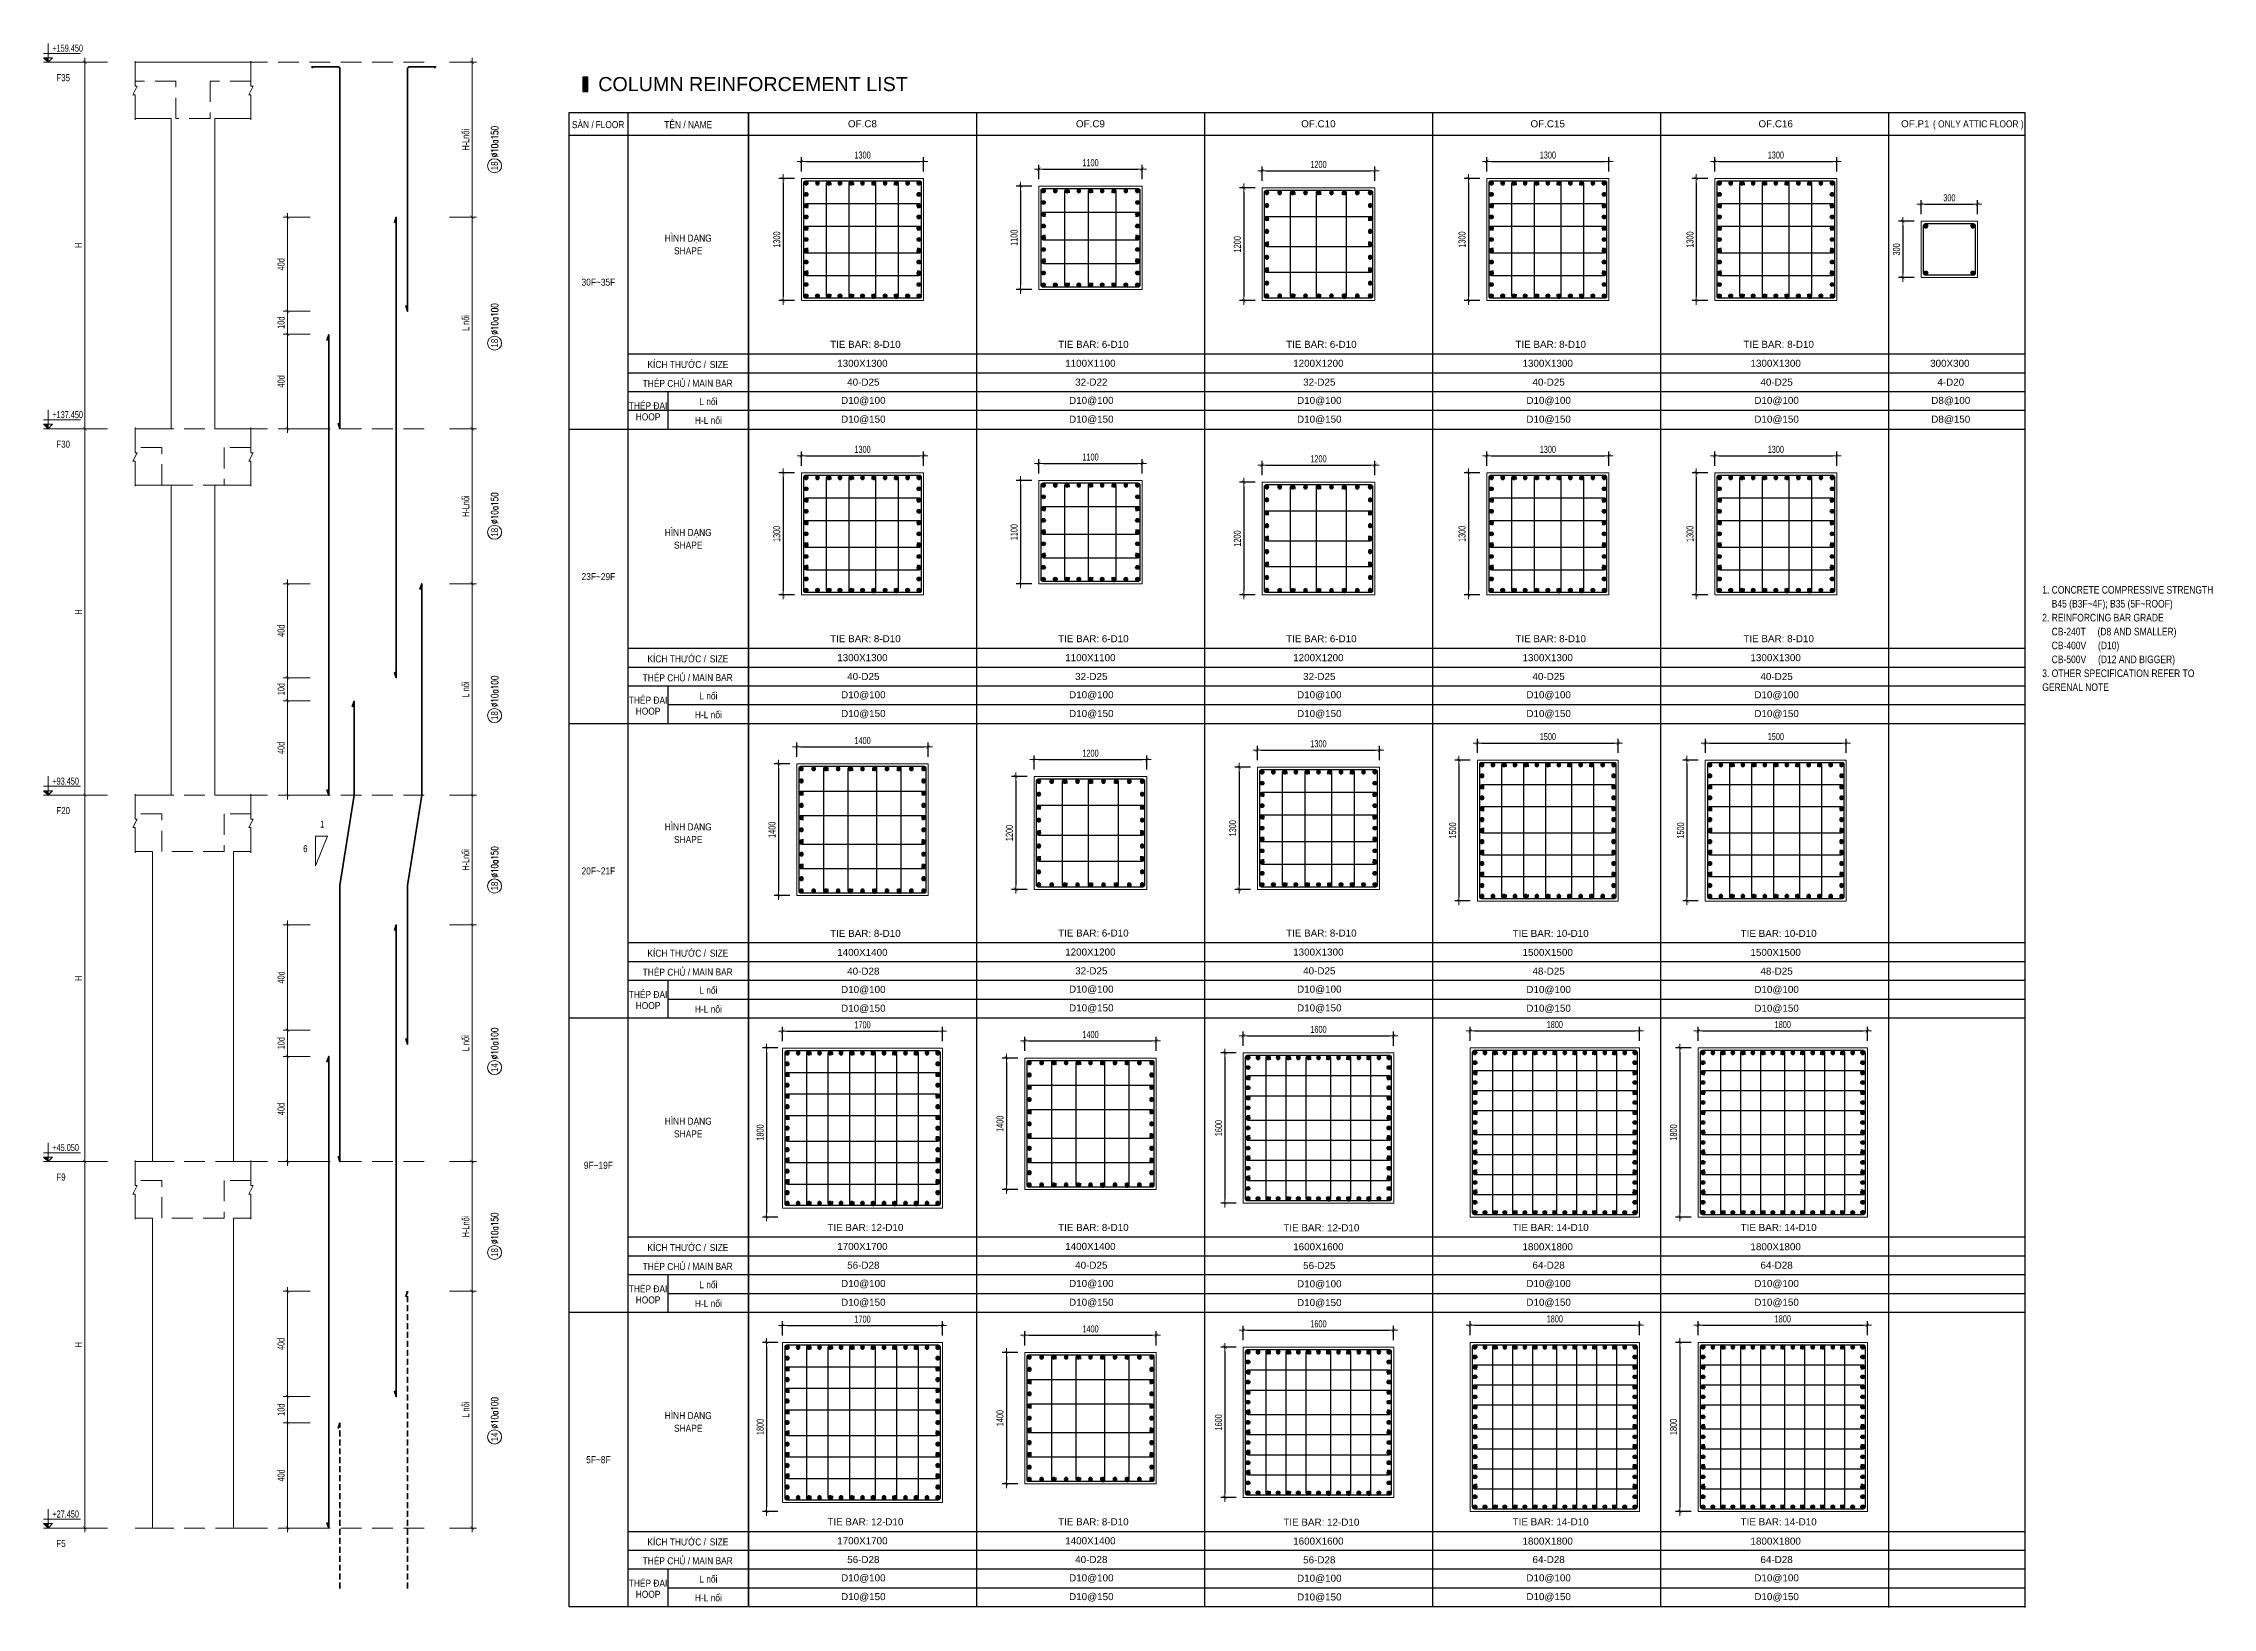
# Model space of a CAD drawing. Header units: millimetres. Extents: x 61878 to 380960, y -19809 to 191918.
# Drawn here: x 357773 to 380857, y 86293 to 102940 of the extents above; entities that cross this region are included whole.
import ezdxf
from ezdxf.enums import TextEntityAlignment as Align

# ---------------------------------------------------------------- set-up
doc = ezdxf.new("R2010")
doc.units = ezdxf.units.MM
for name, pattern in [('CENTER2', [1.125, 0.75, -0.125, 0.125, -0.125]), ('HIDDEN', [9.525, 6.35, -3.175]), ('HIDDEN2', [4.7625, 3.175, -1.5875])]:
    doc.linetypes.add(name, pattern=pattern)
doc.layers.get('0').update_dxf_attribs({"lineweight": 20})
doc.layers.get('Defpoints').update_dxf_attribs({"color": 151, "lineweight": 9})
for name, color, linetype in [('2', 2, 'Continuous'), ('CEN', 1, 'CENTER2'), ('STL', 3, 'Continuous'), ('TIT1', 3, 'Continuous'), ('TXT', 3, 'Continuous')]:
    doc.layers.add(name, color=color, linetype=linetype)
for name, color, linetype, lineweight in [('kata_thep chu', 4, 'Continuous', 35), ('NDC_S_ANNO', 7, 'Continuous', 20), ('NDC_S_BREAK-LINE', 1, 'Continuous', 15), ('NDC_S_CONTINUOUS', 3, 'Continuous', 20), ('NDC_S_DIM', 1, 'Continuous', 15), ('NDC_S_HIDDEN', 8, 'HIDDEN2', 13), ('NDC_S_REBAR', 4, 'Continuous', 35), ('NDC_S_TEXT SYMBOL', 7, 'Continuous', 20), ('NDC_S_THIN LINE', 8, 'Continuous', 9), ('NDC_S_VN TEXT', 7, 'Continuous', 20)]:
    doc.layers.add(name, color=color, linetype=linetype, lineweight=lineweight)
doc.styles.add('ARIAL', font='arial.ttf', dxfattribs={"width": 0.8})
doc.styles.add('NDC_ARIAL', font='arial.ttf', dxfattribs={"width": 0.85})
doc.styles.add('NDC_DIM', font='', dxfattribs={"width": 0.75})
doc.styles.add('NDC_EN TXT', font='romans.shx', dxfattribs={"width": 0.8})
doc.styles.add('NDC_VIE TXT', font='arial.ttf', dxfattribs={"width": 0.8})
doc.styles.get('NDC_DIM').set_extended_font_data('Dotum')
doc.dimstyles.new('NDC_dim_30', dxfattribs={"dimscale": 30, "dimtxt": 2.5, "dimasz": 1.5, "dimexe": 1.5, "dimexo": 2.5, "dimgap": 1, "dimtad": 1, "dimdec": 0, "dimzin": 0, "dimdsep": 46, "dimtxsty": 'NDC_DIM', "dimblk": 'DIMMARK', "dimcen": 0.09, "dimdle": 1.2, "dimclrd": 1, "dimclre": 1, "dimclrt": 3, "dimadec": 0, "dimazin": 0, "dimtfac": 1, "dimtdec": 0, "dimtix": 1, "dimtofl": 0, "dimtmove": 0, "dimatfit": 3, "dimfxl": 8, "dimfxlon": 1, "dimtolj": 1, "dimtzin": 0, "dimarcsym": 0})
doc.dimstyles.new('NDC_dim_30_sc2', dxfattribs={"dimscale": 30, "dimtxt": 2.5, "dimasz": 1.5, "dimexe": 1.5, "dimexo": 2.5, "dimgap": 1, "dimtad": 1, "dimdec": 0, "dimlfac": 0.5, "dimzin": 0, "dimdsep": 46, "dimtxsty": 'NDC_DIM', "dimblk": 'DIMMARK', "dimcen": 0.09, "dimdle": 1.2, "dimclrd": 1, "dimclre": 1, "dimclrt": 3, "dimadec": 0, "dimazin": 0, "dimtfac": 1, "dimtdec": 0, "dimtix": 1, "dimtofl": 0, "dimtmove": 0, "dimatfit": 3, "dimfxl": 8, "dimfxlon": 1, "dimtolj": 1, "dimtzin": 0, "dimarcsym": 0})

msp = doc.modelspace()

# ---------------------------------------------------------------- texts
at = {"layer": 'NDC_S_VN TEXT', "style": 'NDC_ARIAL', "width": 0.85}
for s, p in [('SÀN /', (363513.7, 102084.5)), ('HÌNH DẠNG', (364635, 100868.9)), ('KÍCH THƯỚC /', (364512.6, 99531.8)), ('THÉP CHỦ /', (364402.5, 99331.8)), ('THÉP ĐAI', (364207.7, 99092.9)), ('HÌNH DẠNG', (364635, 97736.2)), ('KÍCH THƯỚC /', (364512.6, 96399.1)), ('THÉP CHỦ /', (364402.5, 96199.1)), ('THÉP ĐAI', (364207.7, 95960.2)), ('HÌNH DẠNG', (364635, 94603.5)), ('KÍCH THƯỚC /', (364512.6, 93266.4)), ('THÉP CHỦ /', (364402.5, 93066.4)), ('THÉP ĐAI', (364207.7, 92827.5)), ('HÌNH DẠNG', (364635, 91470.8)), ('KÍCH THƯỚC /', (364512.6, 90133.7)), ('THÉP CHỦ /', (364402.5, 89933.7)), ('THÉP ĐAI', (364207.7, 89694.8)), ('HÌNH DẠNG', (364635, 88338.1)), ('KÍCH THƯỚC /', (364512.6, 87001)), ('THÉP CHỦ /', (364402.5, 86801)), ('THÉP ĐAI', (364207.7, 86562.1))]:
    msp.add_text(s, height=75, dxfattribs=at).set_placement(p, align=Align.MIDDLE)
at = {"layer": 'TIT1', "style": 'NDC_ARIAL', "width": 0.85}
for s, p in [('FLOOR', (363802.2, 102075.7)), ('TÊN / NAME', (364635, 102084.5)), ('SHAPE', (364635, 100732.6)), ('30F~35F', (363679.1, 100398.2)), ('SIZE', (364963.1, 99523)), ('MAIN BAR', (364893.4, 99323)), ('L nối', (364849.6, 99131.8)), ('HOOP', (364207.7, 98965.6)), ('H-L nối', (364849.6, 98931.8)), ('SHAPE', (364635, 97599.9)), ('23F~29F', (363679.1, 97265.5)), ('SIZE', (364963.1, 96390.3)), ('MAIN BAR', (364893.4, 96190.3)), ('L nối', (364849.6, 95999.1)), ('HOOP', (364207.7, 95832.9)), ('H-L nối', (364849.6, 95799.1)), ('SHAPE', (364635, 94467.2)), ('20F~21F', (363679.1, 94132.8)), ('SIZE', (364963.1, 93257.6)), ('MAIN BAR', (364893.4, 93057.6)), ('L nối', (364849.6, 92866.4)), ('HOOP', (364207.7, 92700.2)), ('H-L nối', (364849.6, 92666.4)), ('SHAPE', (364635, 91334.5)), ('9F~19F', (363679.1, 91000.1)), ('SIZE', (364963.1, 90124.9)), ('MAIN BAR', (364893.4, 89924.9)), ('HOOP', (364207.7, 89567.5)), ('H-L nối', (364849.6, 89533.7)), ('L nối', (364849.6, 89733.7)), ('SHAPE', (364635, 88201.8)), ('5F~8F', (363679.1, 87867.4)), ('SIZE', (364963.1, 86992.2)), ('MAIN BAR', (364893.4, 86792.2)), ('L nối', (364849.6, 86601)), ('HOOP', (364207.7, 86434.8)), ('H-L nối', (364849.6, 86401))]:
    msp.add_text(s, height=75, dxfattribs=at).set_placement(p, align=Align.MIDDLE)
at = {"layer": 'TIT1', "color": 2, "style": 'NDC_ARIAL'}
for s, p in [('OF.C8', (366489, 102084.5)), ('OF.C9', (368915.1, 102084.5)), ('OF.C10', (371341.2, 102084.5)), ('OF.C15', (373781.7, 102084.5)), ('OF.C16', (376207.8, 102084.5)), ('OF.P1', (377693.1, 102084.5))]:
    msp.add_text(s, height=75, dxfattribs=at).set_placement(p, align=Align.MIDDLE)
at = {"layer": 'TIT1', "color": 1, "style": 'NDC_ARIAL', "width": 0.85}
msp.add_text('( ONLY ATTIC FLOOR )', height=75, dxfattribs=at).set_placement((378363.5, 102074), align=Align.MIDDLE)
at = {"layer": 'TIT1', "style": 'NDC_ARIAL'}
for s, p in [('TIE BAR: 8-D10', (366520.3, 99737.1)), ('TIE BAR: 6-D10', (368946.4, 99737.1)), ('TIE BAR: 6-D10', (371372.5, 99737.1)), ('TIE BAR: 8-D10', (373812.9, 99737.1)), ('TIE BAR: 8-D10', (376239, 99737.1)), ('1300X1300', (366488.5, 99535.2)), ('1100X1100', (368914.6, 99535.2)), ('1200X1200', (371340.7, 99535.2)), ('1300X1300', (373781.1, 99535.2)), ('1300X1300', (376207.2, 99535.2)), ('300X300', (378060.7, 99535.2)), ('40-D25', (366498.5, 99335.2)), ('32-D22', (368924.6, 99335.2)), ('32-D25', (371350.7, 99335.2)), ('40-D25', (373791.2, 99335.2)), ('40-D25', (376217.3, 99335.2)), ('4-D20', (378070.7, 99335.2)), ('D10@100', (366498.5, 99135.2)), ('D10@100', (368924.6, 99135.2)), ('D10@100', (371350.7, 99135.2)), ('D10@100', (373791.2, 99135.2)), ('D10@100', (376217.3, 99135.2)), ('D8@100', (378070.7, 99135.2)), ('D10@150', (366498.5, 98935.2)), ('D10@150', (368924.6, 98935.2)), ('D10@150', (371350.7, 98935.2)), ('D10@150', (373791.2, 98935.2)), ('D10@150', (376217.3, 98935.2)), ('D8@150', (378070.7, 98935.2)), ('TIE BAR: 8-D10', (366520.3, 96604.4)), ('TIE BAR: 6-D10', (368946.4, 96604.4)), ('TIE BAR: 6-D10', (371372.5, 96604.4)), ('TIE BAR: 8-D10', (373812.9, 96604.4)), ('TIE BAR: 8-D10', (376239, 96604.4)), ('1300X1300', (366488.5, 96402.5)), ('1100X1100', (368914.6, 96402.5)), ('1200X1200', (371340.7, 96402.5)), ('1300X1300', (373781.1, 96402.5)), ('1300X1300', (376207.2, 96402.5)), ('D10@100', (366498.5, 96002.5)), ('40-D25', (366498.5, 96202.5)), ('D10@100', (368924.6, 96002.5)), ('32-D25', (368924.6, 96202.5)), ('D10@100', (371350.7, 96002.5)), ('32-D25', (371350.7, 96202.5)), ('D10@100', (373791.2, 96002.5)), ('40-D25', (373791.2, 96202.5)), ('D10@100', (376217.3, 96002.5)), ('40-D25', (376217.3, 96202.5)), ('D10@150', (366498.5, 95802.5)), ('D10@150', (368924.6, 95802.5)), ('D10@150', (371350.7, 95802.5)), ('D10@150', (373791.2, 95802.5)), ('D10@150', (376217.3, 95802.5)), ('TIE BAR: 8-D10', (366520.3, 93468.2)), ('TIE BAR: 6-D10', (368946.4, 93471.7)), ('TIE BAR: 8-D10', (371372.5, 93471.7)), ('TIE BAR: 10-D10', (373812.9, 93468.2)), ('TIE BAR: 10-D10', (376239, 93468.2)), ('1400X1400', (366488.5, 93266.3)), ('1200X1200', (368914.6, 93269.8)), ('1300X1300', (371340.6, 93269.8)), ('1500X1500', (373781.1, 93266.3)), ('1500X1500', (376207.2, 93266.3)), ('40-D28', (366498.5, 93066.3)), ('32-D25', (368924.6, 93069.8)), ('40-D25', (371350.7, 93069.8)), ('48-D25', (373791.2, 93066.3)), ('48-D25', (376217.3, 93066.3)), ('D10@100', (366498.5, 92866.3)), ('D10@100', (368924.6, 92869.8)), ('D10@100', (371350.7, 92869.8)), ('D10@100', (373791.2, 92866.3)), ('D10@100', (376217.3, 92866.3)), ('D10@150', (366498.5, 92666.3)), ('D10@150', (368924.6, 92669.8)), ('D10@150', (371350.7, 92669.8)), ('D10@150', (373791.2, 92666.3)), ('D10@150', (376217.3, 92666.3)), ('TIE BAR: 12-D10', (366520.3, 90339)), ('TIE BAR: 8-D10', (368946.4, 90339)), ('TIE BAR: 12-D10', (371372.5, 90335.5)), ('TIE BAR: 14-D10', (373812.9, 90339)), ('TIE BAR: 14-D10', (376239, 90339)), ('1700X1700', (366488.5, 90137.1)), ('1400X1400', (368914.6, 90137.1)), ('1600X1600', (371340.7, 90133.6)), ('56-D28', (366498.5, 89937.1)), ('40-D25', (368924.6, 89937.1)), ('56-D25', (371350.7, 89933.6)), ('64-D28', (373791.2, 89937.1)), ('64-D28', (376217.3, 89937.1)), ('D10@100', (366498.5, 89737.1)), ('D10@150', (366498.5, 89537.1)), ('D10@100', (368924.6, 89737.1)), ('D10@150', (368924.6, 89537.1)), ('D10@100', (371350.7, 89733.6)), ('D10@150', (371350.7, 89533.6)), ('D10@100', (373791.2, 89737.1)), ('D10@150', (373791.2, 89537.1)), ('D10@100', (376217.3, 89737.1)), ('D10@150', (376217.3, 89537.1)), ('TIE BAR: 12-D10', (366520.3, 87206.3)), ('1700X1700', (366488.5, 87004.4)), ('TIE BAR: 8-D10', (368946.4, 87206.3)), ('1400X1400', (368914.6, 87004.4)), ('TIE BAR: 12-D10', (371372.5, 87202.8)), ('1600X1600', (371340.7, 87000.9)), ('TIE BAR: 14-D10', (373812.9, 87206.3)), ('TIE BAR: 14-D10', (376239, 87206.3)), ('56-D28', (366498.5, 86804.4)), ('40-D28', (368924.6, 86804.4)), ('56-D28', (371350.7, 86800.9)), ('64-D28', (373791.2, 86804.4)), ('64-D28', (376217.3, 86804.4)), ('D10@100', (366498.5, 86604.4)), ('D10@100', (368924.6, 86604.4)), ('D10@100', (371350.7, 86600.9)), ('D10@100', (373791.2, 86604.4)), ('D10@100', (376217.3, 86604.4)), ('D10@150', (366498.5, 86404.4)), ('D10@150', (368924.6, 86404.4)), ('D10@150', (371350.7, 86400.9)), ('D10@150', (373791.2, 86404.4)), ('D10@150', (376217.3, 86404.4))]:
    msp.add_text(s, height=75, dxfattribs=at).set_placement(p, align=Align.MIDDLE)
at = {"layer": 'TIT1', "color": 6, "style": 'NDC_ARIAL'}
for p in [(373781.1, 90133.6), (376207.2, 90133.6), (373781.1, 87000.8), (376207.2, 87000.8)]:
    msp.add_text('1800X1800', height=75, dxfattribs=at).set_placement(p, align=Align.MIDDLE)
at = {"layer": 'TXT', "color": 3, "style": 'ARIAL'}
msp.add_text('COLUMN REINFORCEMENT LIST', height=150, dxfattribs=at).set_placement((363677.3, 102431.9))

# ---------------------------------------------------------------- blocks, each defined once
blk = doc.blocks.new('8')
at = {"layer": '2'}
blk.add_hatch(color=256, dxfattribs=at).paths.add_polyline_path([(20, 0, 0.386127), (2, 20), (-2, 20, 0.386127), (-20, 0, 1)])
blk.add_circle((0, 0), 20, dxfattribs=at)
blk = doc.blocks.new('5')
at = {"layer": 'CEN', "rotation": 180}
blk.add_blockref('8', (0, 0), dxfattribs=at)
blk = doc.blocks.new('*U1469')
at = {"layer": 'STL', "xscale": -1, "rotation": 270}
blk.add_blockref('5', (0, 0), dxfattribs=at)
blk = doc.blocks.new('*U1470')
at = {"layer": 'NDC_S_DIM', "color": 0, "linetype": 'ByBlock', "lineweight": -2, "transparency": 16777216}
for p in [(299693, 70168), (299807, 70168), (299921, 70168), (300036, 70168), (300150, 70168), (300264, 70168), (300379, 70168), (300493, 70168), (300607, 70168), (300722, 70168), (300836, 70168), (300950, 70168), (301065, 70168), (301179, 70168), (301293, 70168)]:
    blk.add_blockref('*U1469', p, dxfattribs=at)
blk = doc.blocks.new('*U1471')
at = {"layer": 'STL', "xscale": -1, "rotation": 270}
blk.add_blockref('5', (0, 0), dxfattribs=at)
blk = doc.blocks.new('*U1472')
at = {"layer": 'NDC_S_DIM', "color": 0, "linetype": 'ByBlock', "lineweight": -2, "transparency": 16777216}
for p in [(299693, 70168), (299807, 70168), (299921, 70168), (300036, 70168), (300150, 70168), (300264, 70168), (300379, 70168), (300493, 70168), (300607, 70168), (300722, 70168), (300836, 70168), (300950, 70168), (301065, 70168), (301179, 70168), (301293, 70168)]:
    blk.add_blockref('*U1471', p, dxfattribs=at)
blk = doc.blocks.new('*U1473')
at = {"layer": 'STL', "xscale": -1, "rotation": 270}
blk.add_blockref('5', (0, 0), dxfattribs=at)
blk = doc.blocks.new('*U1474')
at = {"layer": 'NDC_S_DIM', "color": 0, "linetype": 'ByBlock', "lineweight": -2, "transparency": 16777216}
for p in [(299693, 70168), (299807, 70168), (299921, 70168), (300036, 70168), (300150, 70168), (300264, 70168), (300379, 70168), (300493, 70168), (300607, 70168), (300722, 70168), (300836, 70168), (300950, 70168), (301065, 70168), (301179, 70168), (301293, 70168)]:
    blk.add_blockref('*U1473', p, dxfattribs=at)
blk = doc.blocks.new('*U1467')
at = {"layer": 'STL', "xscale": -1, "rotation": 270}
blk.add_blockref('5', (0, 0), dxfattribs=at)
blk = doc.blocks.new('*U1468')
at = {"layer": 'NDC_S_DIM', "color": 0, "linetype": 'ByBlock', "lineweight": -2, "transparency": 16777216}
for p in [(299693, 70168), (299807, 70168), (299921, 70168), (300036, 70168), (300150, 70168), (300264, 70168), (300379, 70168), (300493, 70168), (300607, 70168), (300722, 70168), (300836, 70168), (300950, 70168), (301065, 70168), (301179, 70168), (301293, 70168)]:
    blk.add_blockref('*U1467', p, dxfattribs=at)
blk = doc.blocks.new('DIMMARK')
at = {"layer": 'NDC_S_DIM', "color": 1}
blk.add_line((-1.5, 0), (1, 0), dxfattribs=at)
at = {"layer": 'NDC_S_DIM', "color": 2, "const_width": 0.1}
blk.add_lwpolyline([(-0.42, -0.42), (0.42, 0.42)], dxfattribs=at)
blk = doc.blocks.new('*D1482')
at = {"layer": 'Defpoints', "color": 0, "ltscale": 40, "transparency": 16777216}
for p in [(365640, 89113), (367340, 89295), (367340, 89113)]:
    blk.add_point(p, dxfattribs=at)
at = {"layer": 'NDC_S_DIM', "color": 1, "lineweight": -2, "ltscale": 40, "transparency": 16777216}
for p, q in [((365640, 89188), (365640, 89340)), ((367340, 89188), (367340, 89340)), ((365685, 89295), (367295, 89295))]:
    blk.add_line(p, q, dxfattribs=at)
at = {"layer": 'NDC_S_DIM', "color": 1, "lineweight": -2, "ltscale": 40, "transparency": 16777216, "xscale": 45, "yscale": 45, "zscale": 45, "rotation": 180}
blk.add_blockref('DIMMARK', (365640, 89295), dxfattribs=at)
at = {"layer": 'NDC_S_DIM', "color": 1, "lineweight": -2, "ltscale": 40, "transparency": 16777216, "xscale": 45, "yscale": 45, "zscale": 45}
blk.add_blockref('DIMMARK', (367340, 89295), dxfattribs=at)
at = {"layer": 'NDC_S_DIM', "color": 3, "ltscale": 40, "transparency": 16777216, "insert": (366490, 89362), "char_height": 75, "attachment_point": 5, "style": 'NDC_DIM'}
blk.add_mtext('\\A1;1700', dxfattribs=at)
blk = doc.blocks.new('*U1465')
at = {"layer": 'STL', "xscale": -1, "rotation": 270}
blk.add_blockref('5', (0, 0), dxfattribs=at)
blk = doc.blocks.new('*U1466')
at = {"layer": 'NDC_S_DIM', "color": 0, "linetype": 'ByBlock', "lineweight": -2, "transparency": 16777216}
for p in [(299693, 70168), (299807, 70168), (299921, 70168), (300036, 70168), (300150, 70168), (300264, 70168), (300379, 70168), (300493, 70168), (300607, 70168), (300722, 70168), (300836, 70168), (300950, 70168), (301065, 70168), (301179, 70168), (301293, 70168)]:
    blk.add_blockref('*U1465', p, dxfattribs=at)
blk = doc.blocks.new('*U1439')
at = {"layer": 'STL', "xscale": -1, "rotation": 270}
blk.add_blockref('5', (0, 0), dxfattribs=at)
blk = doc.blocks.new('*U1440')
at = {"layer": 'NDC_S_DIM', "color": 0, "linetype": 'ByBlock', "lineweight": -2, "transparency": 16777216}
for p in [(299693, 70168), (299807, 70168), (299921, 70168), (300036, 70168), (300150, 70168), (300264, 70168), (300379, 70168), (300493, 70168), (300607, 70168), (300722, 70168), (300836, 70168), (300950, 70168), (301065, 70168), (301179, 70168), (301293, 70168)]:
    blk.add_blockref('*U1439', p, dxfattribs=at)
blk = doc.blocks.new('*U1441')
at = {"layer": 'STL', "xscale": -1, "rotation": 270}
blk.add_blockref('5', (0, 0), dxfattribs=at)
blk = doc.blocks.new('*U1442')
at = {"layer": 'NDC_S_DIM', "color": 0, "linetype": 'ByBlock', "lineweight": -2, "transparency": 16777216}
for p in [(299693, 70168), (299807, 70168), (299921, 70168), (300036, 70168), (300150, 70168), (300264, 70168), (300379, 70168), (300493, 70168), (300607, 70168), (300722, 70168), (300836, 70168), (300950, 70168), (301065, 70168), (301179, 70168), (301293, 70168)]:
    blk.add_blockref('*U1441', p, dxfattribs=at)
blk = doc.blocks.new('*U1463')
at = {"layer": 'STL', "xscale": -1, "rotation": 270}
blk.add_blockref('5', (0, 0), dxfattribs=at)
blk = doc.blocks.new('*U1464')
at = {"layer": 'NDC_S_DIM', "color": 0, "linetype": 'ByBlock', "lineweight": -2, "transparency": 16777216}
for p in [(299693, 70168), (299807, 70168), (299921, 70168), (300036, 70168), (300150, 70168), (300264, 70168), (300379, 70168), (300493, 70168), (300607, 70168), (300722, 70168), (300836, 70168), (300950, 70168), (301065, 70168), (301179, 70168), (301293, 70168)]:
    blk.add_blockref('*U1463', p, dxfattribs=at)
blk = doc.blocks.new('*D1481')
at = {"layer": 'Defpoints', "color": 0, "ltscale": 40, "transparency": 16777216}
for p in [(367340, 92427), (365640, 92246), (367340, 92246)]:
    blk.add_point(p, dxfattribs=at)
at = {"layer": 'NDC_S_DIM', "color": 1, "lineweight": -2, "ltscale": 40, "transparency": 16777216}
for p, q in [((365640, 92321), (365640, 92472)), ((365685, 92427), (367295, 92427)), ((367340, 92321), (367340, 92472))]:
    blk.add_line(p, q, dxfattribs=at)
at = {"layer": 'NDC_S_DIM', "color": 1, "lineweight": -2, "ltscale": 40, "transparency": 16777216, "xscale": 45, "yscale": 45, "zscale": 45, "rotation": 180}
blk.add_blockref('DIMMARK', (365640, 92427), dxfattribs=at)
at = {"layer": 'NDC_S_DIM', "color": 1, "lineweight": -2, "ltscale": 40, "transparency": 16777216, "xscale": 45, "yscale": 45, "zscale": 45}
blk.add_blockref('DIMMARK', (367340, 92427), dxfattribs=at)
at = {"layer": 'NDC_S_DIM', "color": 3, "ltscale": 40, "transparency": 16777216, "insert": (366490, 92495), "char_height": 75, "attachment_point": 5, "style": 'NDC_DIM'}
blk.add_mtext('\\A1;1700', dxfattribs=at)
blk = doc.blocks.new('*D1479')
at = {"layer": 'Defpoints', "color": 0, "ltscale": 40, "transparency": 16777216}
for p in [(367190, 95453), (365790, 95271), (367190, 95271)]:
    blk.add_point(p, dxfattribs=at)
at = {"layer": 'NDC_S_DIM', "color": 1, "lineweight": -2, "ltscale": 40, "transparency": 16777216}
for p, q in [((365790, 95346), (365790, 95498)), ((365835, 95453), (367145, 95453)), ((367190, 95346), (367190, 95498))]:
    blk.add_line(p, q, dxfattribs=at)
at = {"layer": 'NDC_S_DIM', "color": 1, "lineweight": -2, "ltscale": 40, "transparency": 16777216, "xscale": 45, "yscale": 45, "zscale": 45, "rotation": 180}
blk.add_blockref('DIMMARK', (365790, 95453), dxfattribs=at)
at = {"layer": 'NDC_S_DIM', "color": 1, "lineweight": -2, "ltscale": 40, "transparency": 16777216, "xscale": 45, "yscale": 45, "zscale": 45}
blk.add_blockref('DIMMARK', (367190, 95453), dxfattribs=at)
at = {"layer": 'NDC_S_DIM', "color": 3, "ltscale": 40, "transparency": 16777216, "insert": (366490, 95520), "char_height": 75, "attachment_point": 5, "style": 'NDC_DIM'}
blk.add_mtext('\\A1;1400', dxfattribs=at)
blk = doc.blocks.new('*D1480')
at = {"layer": 'Defpoints', "color": 0, "ltscale": 40, "transparency": 16777216}
for p in [(365790, 95271), (365595, 93871), (365790, 93871)]:
    blk.add_point(p, dxfattribs=at)
at = {"layer": 'NDC_S_DIM', "color": 1, "lineweight": -2, "ltscale": 40, "transparency": 16777216}
for p, q in [((365715, 95271), (365550, 95271)), ((365595, 95226), (365595, 93916)), ((365715, 93871), (365550, 93871))]:
    blk.add_line(p, q, dxfattribs=at)
at = {"layer": 'NDC_S_DIM', "color": 1, "lineweight": -2, "ltscale": 40, "transparency": 16777216, "xscale": 45, "yscale": 45, "zscale": 45}
for p, rotation in [((365595, 95271), 90), ((365595, 93871), 270)]:
    blk.add_blockref('DIMMARK', p, dxfattribs=dict(at, rotation=rotation))
at = {"layer": 'NDC_S_DIM', "color": 3, "ltscale": 40, "transparency": 16777216, "insert": (365527, 94571), "char_height": 75, "attachment_point": 5, "rotation": 90, "style": 'NDC_DIM'}
blk.add_mtext('\\A1;1400', dxfattribs=at)
blk = doc.blocks.new('*U1455')
at = {"layer": 'STL', "xscale": -1, "rotation": 270}
blk.add_blockref('5', (0, 0), dxfattribs=at)
blk = doc.blocks.new('*U1456')
at = {"layer": 'NDC_S_DIM', "color": 0, "linetype": 'ByBlock', "lineweight": -2, "transparency": 16777216}
for p in [(306344, 79984), (306474, 79984), (306604, 79984), (306734, 79984), (306864, 79984), (306994, 79984), (307124, 79984), (307254, 79984), (307384, 79984), (307514, 79984), (307644, 79984)]:
    blk.add_blockref('*U1455', p, dxfattribs=at)
blk = doc.blocks.new('*U1457')
at = {"layer": 'STL', "xscale": -1, "rotation": 270}
blk.add_blockref('5', (0, 0), dxfattribs=at)
blk = doc.blocks.new('*U1458')
at = {"layer": 'NDC_S_DIM', "color": 0, "linetype": 'ByBlock', "lineweight": -2, "transparency": 16777216}
for p in [(306344, 79984), (306474, 79984), (306604, 79984), (306734, 79984), (306864, 79984), (306994, 79984), (307124, 79984), (307254, 79984), (307384, 79984), (307514, 79984), (307644, 79984)]:
    blk.add_blockref('*U1457', p, dxfattribs=at)
blk = doc.blocks.new('*U1459')
at = {"layer": 'STL', "xscale": -1, "rotation": 270}
blk.add_blockref('5', (0, 0), dxfattribs=at)
blk = doc.blocks.new('*U1460')
at = {"layer": 'NDC_S_DIM', "color": 0, "linetype": 'ByBlock', "lineweight": -2, "transparency": 16777216}
for p in [(306344, 79984), (306474, 79984), (306604, 79984), (306734, 79984), (306864, 79984), (306994, 79984), (307124, 79984), (307254, 79984), (307384, 79984), (307514, 79984), (307644, 79984)]:
    blk.add_blockref('*U1459', p, dxfattribs=at)
blk = doc.blocks.new('*U1461')
at = {"layer": 'STL', "xscale": -1, "rotation": 270}
blk.add_blockref('5', (0, 0), dxfattribs=at)
blk = doc.blocks.new('*U1462')
at = {"layer": 'NDC_S_DIM', "color": 0, "linetype": 'ByBlock', "lineweight": -2, "transparency": 16777216}
for p in [(306344, 79984), (306474, 79984), (306604, 79984), (306734, 79984), (306864, 79984), (306994, 79984), (307124, 79984), (307254, 79984), (307384, 79984), (307514, 79984), (307644, 79984)]:
    blk.add_blockref('*U1461', p, dxfattribs=at)
blk = doc.blocks.new('*D1475')
at = {"layer": 'Defpoints', "color": 0, "ltscale": 40, "transparency": 16777216}
for p in [(365840, 98370), (367140, 98551), (367140, 98370)]:
    blk.add_point(p, dxfattribs=at)
at = {"layer": 'NDC_S_DIM', "color": 1, "lineweight": -2, "ltscale": 40, "transparency": 16777216}
for p, q in [((365840, 98445), (365840, 98596)), ((367140, 98445), (367140, 98596)), ((365885, 98551), (367095, 98551))]:
    blk.add_line(p, q, dxfattribs=at)
at = {"layer": 'NDC_S_DIM', "color": 1, "lineweight": -2, "ltscale": 40, "transparency": 16777216, "xscale": 45, "yscale": 45, "zscale": 45, "rotation": 180}
blk.add_blockref('DIMMARK', (365840, 98551), dxfattribs=at)
at = {"layer": 'NDC_S_DIM', "color": 1, "lineweight": -2, "ltscale": 40, "transparency": 16777216, "xscale": 45, "yscale": 45, "zscale": 45}
blk.add_blockref('DIMMARK', (367140, 98551), dxfattribs=at)
at = {"layer": 'NDC_S_DIM', "color": 3, "ltscale": 40, "transparency": 16777216, "insert": (366490, 98619), "char_height": 75, "attachment_point": 5, "style": 'NDC_DIM'}
blk.add_mtext('\\A1;1300', dxfattribs=at)
blk = doc.blocks.new('*D1476')
at = {"layer": 'Defpoints', "color": 0, "ltscale": 40, "transparency": 16777216}
for p in [(365840, 98370), (365645, 97070), (365840, 97070)]:
    blk.add_point(p, dxfattribs=at)
at = {"layer": 'NDC_S_DIM', "color": 1, "lineweight": -2, "ltscale": 40, "transparency": 16777216}
for p, q in [((365765, 98370), (365600, 98370)), ((365645, 98325), (365645, 97115)), ((365765, 97070), (365600, 97070))]:
    blk.add_line(p, q, dxfattribs=at)
at = {"layer": 'NDC_S_DIM', "color": 1, "lineweight": -2, "ltscale": 40, "transparency": 16777216, "xscale": 45, "yscale": 45, "zscale": 45}
for p, rotation in [((365645, 98370), 90), ((365645, 97070), 270)]:
    blk.add_blockref('DIMMARK', p, dxfattribs=dict(at, rotation=rotation))
at = {"layer": 'NDC_S_DIM', "color": 3, "ltscale": 40, "transparency": 16777216, "insert": (365577, 97720), "char_height": 75, "attachment_point": 5, "rotation": 90, "style": 'NDC_DIM'}
blk.add_mtext('\\A1;1300', dxfattribs=at)
blk = doc.blocks.new('*U1435')
at = {"layer": 'STL', "xscale": -1, "rotation": 270}
blk.add_blockref('5', (0, 0), dxfattribs=at)
blk = doc.blocks.new('*U1436')
at = {"layer": 'NDC_S_DIM', "color": 0, "linetype": 'ByBlock', "lineweight": -2, "transparency": 16777216}
for p in [(308920, 95186), (309040, 95186), (309160, 95186), (309280, 95186), (309400, 95186), (309520, 95186), (309640, 95186), (309760, 95186), (309880, 95186), (310000, 95186), (310120, 95186)]:
    blk.add_blockref('*U1435', p, dxfattribs=at)
blk = doc.blocks.new('*U1437')
at = {"layer": 'STL', "xscale": -1, "rotation": 270}
blk.add_blockref('5', (0, 0), dxfattribs=at)
blk = doc.blocks.new('*U1438')
at = {"layer": 'NDC_S_DIM', "color": 0, "linetype": 'ByBlock', "lineweight": -2, "transparency": 16777216}
for p in [(308920, 95186), (309040, 95186), (309160, 95186), (309280, 95186), (309400, 95186), (309520, 95186), (309640, 95186), (309760, 95186), (309880, 95186), (310000, 95186), (310120, 95186)]:
    blk.add_blockref('*U1437', p, dxfattribs=at)
blk = doc.blocks.new('*U1451')
at = {"layer": 'STL', "xscale": -1, "rotation": 270}
blk.add_blockref('5', (0, 0), dxfattribs=at)
blk = doc.blocks.new('*U1452')
at = {"layer": 'NDC_S_DIM', "color": 0, "linetype": 'ByBlock', "lineweight": -2, "transparency": 16777216}
for p in [(308920, 95186), (309040, 95186), (309160, 95186), (309280, 95186), (309400, 95186), (309520, 95186), (309640, 95186), (309760, 95186), (309880, 95186), (310000, 95186), (310120, 95186)]:
    blk.add_blockref('*U1451', p, dxfattribs=at)
blk = doc.blocks.new('*U1453')
at = {"layer": 'STL', "xscale": -1, "rotation": 270}
blk.add_blockref('5', (0, 0), dxfattribs=at)
blk = doc.blocks.new('*U1454')
at = {"layer": 'NDC_S_DIM', "color": 0, "linetype": 'ByBlock', "lineweight": -2, "transparency": 16777216}
for p in [(308920, 95186), (309040, 95186), (309160, 95186), (309280, 95186), (309400, 95186), (309520, 95186), (309640, 95186), (309760, 95186), (309880, 95186), (310000, 95186), (310120, 95186)]:
    blk.add_blockref('*U1453', p, dxfattribs=at)
blk = doc.blocks.new('*D1477')
at = {"layer": 'Defpoints', "color": 0, "ltscale": 40, "transparency": 16777216}
for p in [(367140, 101684), (365840, 101502), (367140, 101502)]:
    blk.add_point(p, dxfattribs=at)
at = {"layer": 'NDC_S_DIM', "color": 1, "lineweight": -2, "ltscale": 40, "transparency": 16777216}
for p, q in [((365840, 101577), (365840, 101729)), ((365885, 101684), (367095, 101684)), ((367140, 101577), (367140, 101729))]:
    blk.add_line(p, q, dxfattribs=at)
at = {"layer": 'NDC_S_DIM', "color": 1, "lineweight": -2, "ltscale": 40, "transparency": 16777216, "xscale": 45, "yscale": 45, "zscale": 45, "rotation": 180}
blk.add_blockref('DIMMARK', (365840, 101684), dxfattribs=at)
at = {"layer": 'NDC_S_DIM', "color": 1, "lineweight": -2, "ltscale": 40, "transparency": 16777216, "xscale": 45, "yscale": 45, "zscale": 45}
blk.add_blockref('DIMMARK', (367140, 101684), dxfattribs=at)
at = {"layer": 'NDC_S_DIM', "color": 3, "ltscale": 40, "transparency": 16777216, "insert": (366490, 101751), "char_height": 75, "attachment_point": 5, "style": 'NDC_DIM'}
blk.add_mtext('\\A1;1300', dxfattribs=at)
blk = doc.blocks.new('*D1478')
at = {"layer": 'Defpoints', "color": 0, "ltscale": 40, "transparency": 16777216}
for p in [(365840, 101502), (365645, 100202), (365840, 100202)]:
    blk.add_point(p, dxfattribs=at)
at = {"layer": 'NDC_S_DIM', "color": 1, "lineweight": -2, "ltscale": 40, "transparency": 16777216}
for p, q in [((365765, 101502), (365600, 101502)), ((365645, 101457), (365645, 100247)), ((365765, 100202), (365600, 100202))]:
    blk.add_line(p, q, dxfattribs=at)
at = {"layer": 'NDC_S_DIM', "color": 1, "lineweight": -2, "ltscale": 40, "transparency": 16777216, "xscale": 45, "yscale": 45, "zscale": 45}
for p, rotation in [((365645, 101502), 90), ((365645, 100202), 270)]:
    blk.add_blockref('DIMMARK', p, dxfattribs=dict(at, rotation=rotation))
at = {"layer": 'NDC_S_DIM', "color": 3, "ltscale": 40, "transparency": 16777216, "insert": (365577, 100852), "char_height": 75, "attachment_point": 5, "rotation": 90, "style": 'NDC_DIM'}
blk.add_mtext('\\A1;1300', dxfattribs=at)
blk = doc.blocks.new('*U1443')
at = {"layer": 'STL', "xscale": -1, "rotation": 270}
blk.add_blockref('5', (0, 0), dxfattribs=at)
blk = doc.blocks.new('*U1444')
at = {"layer": 'NDC_S_DIM', "color": 0, "linetype": 'ByBlock', "lineweight": -2, "transparency": 16777216}
for p in [(308920, 95186), (309040, 95186), (309160, 95186), (309280, 95186), (309400, 95186), (309520, 95186), (309640, 95186), (309760, 95186), (309880, 95186), (310000, 95186), (310120, 95186)]:
    blk.add_blockref('*U1443', p, dxfattribs=at)
blk = doc.blocks.new('*U1445')
at = {"layer": 'STL', "xscale": -1, "rotation": 270}
blk.add_blockref('5', (0, 0), dxfattribs=at)
blk = doc.blocks.new('*U1446')
at = {"layer": 'NDC_S_DIM', "color": 0, "linetype": 'ByBlock', "lineweight": -2, "transparency": 16777216}
for p in [(308920, 95186), (309040, 95186), (309160, 95186), (309280, 95186), (309400, 95186), (309520, 95186), (309640, 95186), (309760, 95186), (309880, 95186), (310000, 95186), (310120, 95186)]:
    blk.add_blockref('*U1445', p, dxfattribs=at)
blk = doc.blocks.new('*U1447')
at = {"layer": 'STL', "xscale": -1, "rotation": 270}
blk.add_blockref('5', (0, 0), dxfattribs=at)
blk = doc.blocks.new('*U1448')
at = {"layer": 'NDC_S_DIM', "color": 0, "linetype": 'ByBlock', "lineweight": -2, "transparency": 16777216}
for p in [(308920, 95186), (309040, 95186), (309160, 95186), (309280, 95186), (309400, 95186), (309520, 95186), (309640, 95186), (309760, 95186), (309880, 95186), (310000, 95186), (310120, 95186)]:
    blk.add_blockref('*U1447', p, dxfattribs=at)
blk = doc.blocks.new('*U1449')
at = {"layer": 'STL', "xscale": -1, "rotation": 270}
blk.add_blockref('5', (0, 0), dxfattribs=at)
blk = doc.blocks.new('*U1450')
at = {"layer": 'NDC_S_DIM', "color": 0, "linetype": 'ByBlock', "lineweight": -2, "transparency": 16777216}
for p in [(308920, 95186), (309040, 95186), (309160, 95186), (309280, 95186), (309400, 95186), (309520, 95186), (309640, 95186), (309760, 95186), (309880, 95186), (310000, 95186), (310120, 95186)]:
    blk.add_blockref('*U1449', p, dxfattribs=at)
blk = doc.blocks.new('*D1523')
at = {"layer": 'Defpoints', "color": 0, "ltscale": 40, "transparency": 16777216}
for p in [(369616, 89191), (368216, 89009), (369616, 89009)]:
    blk.add_point(p, dxfattribs=at)
at = {"layer": 'NDC_S_DIM', "color": 1, "lineweight": -2, "ltscale": 40, "transparency": 16777216}
for p, q in [((368216, 89084), (368216, 89236)), ((368261, 89191), (369571, 89191)), ((369616, 89084), (369616, 89236))]:
    blk.add_line(p, q, dxfattribs=at)
at = {"layer": 'NDC_S_DIM', "color": 1, "lineweight": -2, "ltscale": 40, "transparency": 16777216, "xscale": 45, "yscale": 45, "zscale": 45, "rotation": 180}
blk.add_blockref('DIMMARK', (368216, 89191), dxfattribs=at)
at = {"layer": 'NDC_S_DIM', "color": 1, "lineweight": -2, "ltscale": 40, "transparency": 16777216, "xscale": 45, "yscale": 45, "zscale": 45}
blk.add_blockref('DIMMARK', (369616, 89191), dxfattribs=at)
at = {"layer": 'NDC_S_DIM', "color": 3, "ltscale": 40, "transparency": 16777216, "insert": (368916, 89258), "char_height": 75, "attachment_point": 5, "style": 'NDC_DIM'}
blk.add_mtext('\\A1;1400', dxfattribs=at)
blk = doc.blocks.new('*D1524')
at = {"layer": 'Defpoints', "color": 0, "ltscale": 40, "transparency": 16777216}
for p in [(368216, 89009), (368021, 87609), (368216, 87609)]:
    blk.add_point(p, dxfattribs=at)
at = {"layer": 'NDC_S_DIM', "color": 1, "lineweight": -2, "ltscale": 40, "transparency": 16777216}
for p, q in [((368141, 89009), (367976, 89009)), ((368021, 88964), (368021, 87654)), ((368141, 87609), (367976, 87609))]:
    blk.add_line(p, q, dxfattribs=at)
at = {"layer": 'NDC_S_DIM', "color": 1, "lineweight": -2, "ltscale": 40, "transparency": 16777216, "xscale": 45, "yscale": 45, "zscale": 45}
for p, rotation in [((368021, 89009), 90), ((368021, 87609), 270)]:
    blk.add_blockref('DIMMARK', p, dxfattribs=dict(at, rotation=rotation))
at = {"layer": 'NDC_S_DIM', "color": 3, "ltscale": 40, "transparency": 16777216, "insert": (367953, 88309), "char_height": 75, "attachment_point": 5, "rotation": 90, "style": 'NDC_DIM'}
blk.add_mtext('\\A1;1400', dxfattribs=at)
blk = doc.blocks.new('*U1506')
at = {"layer": 'STL', "xscale": -1, "rotation": 270}
blk.add_blockref('5', (0, 0), dxfattribs=at)
blk = doc.blocks.new('*U1507')
at = {"layer": 'NDC_S_DIM', "color": 0, "linetype": 'ByBlock', "lineweight": -2, "transparency": 16777216}
for p in [(306344, 79984), (306474, 79984), (306604, 79984), (306734, 79984), (306864, 79984), (306994, 79984), (307124, 79984), (307254, 79984), (307384, 79984), (307514, 79984), (307644, 79984)]:
    blk.add_blockref('*U1506', p, dxfattribs=at)
blk = doc.blocks.new('*U1498')
at = {"layer": 'STL', "xscale": -1, "rotation": 270}
blk.add_blockref('5', (0, 0), dxfattribs=at)
blk = doc.blocks.new('*U1499')
at = {"layer": 'NDC_S_DIM', "color": 0, "linetype": 'ByBlock', "lineweight": -2, "transparency": 16777216}
for p in [(306344, 79984), (306474, 79984), (306604, 79984), (306734, 79984), (306864, 79984), (306994, 79984), (307124, 79984), (307254, 79984), (307384, 79984), (307514, 79984), (307644, 79984)]:
    blk.add_blockref('*U1498', p, dxfattribs=at)
blk = doc.blocks.new('*U1502')
at = {"layer": 'STL', "xscale": -1, "rotation": 270}
blk.add_blockref('5', (0, 0), dxfattribs=at)
blk = doc.blocks.new('*U1503')
at = {"layer": 'NDC_S_DIM', "color": 0, "linetype": 'ByBlock', "lineweight": -2, "transparency": 16777216}
for p in [(306344, 79984), (306474, 79984), (306604, 79984), (306734, 79984), (306864, 79984), (306994, 79984), (307124, 79984), (307254, 79984), (307384, 79984), (307514, 79984), (307644, 79984)]:
    blk.add_blockref('*U1502', p, dxfattribs=at)
blk = doc.blocks.new('*U1504')
at = {"layer": 'STL', "xscale": -1, "rotation": 270}
blk.add_blockref('5', (0, 0), dxfattribs=at)
blk = doc.blocks.new('*U1505')
at = {"layer": 'NDC_S_DIM', "color": 0, "linetype": 'ByBlock', "lineweight": -2, "transparency": 16777216}
for p in [(306344, 79984), (306474, 79984), (306604, 79984), (306734, 79984), (306864, 79984), (306994, 79984), (307124, 79984), (307254, 79984), (307384, 79984), (307514, 79984), (307644, 79984)]:
    blk.add_blockref('*U1504', p, dxfattribs=at)
blk = doc.blocks.new('*D1525')
at = {"layer": 'Defpoints', "color": 0, "ltscale": 40, "transparency": 16777216}
for p in [(368216, 92142), (369616, 92324), (369616, 92142)]:
    blk.add_point(p, dxfattribs=at)
at = {"layer": 'NDC_S_DIM', "color": 1, "lineweight": -2, "ltscale": 40, "transparency": 16777216}
for p, q in [((368216, 92217), (368216, 92369)), ((369616, 92217), (369616, 92369)), ((368261, 92324), (369571, 92324))]:
    blk.add_line(p, q, dxfattribs=at)
at = {"layer": 'NDC_S_DIM', "color": 1, "lineweight": -2, "ltscale": 40, "transparency": 16777216, "xscale": 45, "yscale": 45, "zscale": 45, "rotation": 180}
blk.add_blockref('DIMMARK', (368216, 92324), dxfattribs=at)
at = {"layer": 'NDC_S_DIM', "color": 1, "lineweight": -2, "ltscale": 40, "transparency": 16777216, "xscale": 45, "yscale": 45, "zscale": 45}
blk.add_blockref('DIMMARK', (369616, 92324), dxfattribs=at)
at = {"layer": 'NDC_S_DIM', "color": 3, "ltscale": 40, "transparency": 16777216, "insert": (368916, 92391), "char_height": 75, "attachment_point": 5, "style": 'NDC_DIM'}
blk.add_mtext('\\A1;1400', dxfattribs=at)
blk = doc.blocks.new('*D1526')
at = {"layer": 'Defpoints', "color": 0, "ltscale": 40, "transparency": 16777216}
for p in [(368216, 92142), (368021, 90742), (368216, 90742)]:
    blk.add_point(p, dxfattribs=at)
at = {"layer": 'NDC_S_DIM', "color": 1, "lineweight": -2, "ltscale": 40, "transparency": 16777216}
for p, q in [((368141, 92142), (367976, 92142)), ((368021, 92097), (368021, 90787)), ((368141, 90742), (367976, 90742))]:
    blk.add_line(p, q, dxfattribs=at)
at = {"layer": 'NDC_S_DIM', "color": 1, "lineweight": -2, "ltscale": 40, "transparency": 16777216, "xscale": 45, "yscale": 45, "zscale": 45}
for p, rotation in [((368021, 92142), 90), ((368021, 90742), 270)]:
    blk.add_blockref('DIMMARK', p, dxfattribs=dict(at, rotation=rotation))
at = {"layer": 'NDC_S_DIM', "color": 3, "ltscale": 40, "transparency": 16777216, "insert": (367953, 91442), "char_height": 75, "attachment_point": 5, "rotation": 90, "style": 'NDC_DIM'}
blk.add_mtext('\\A1;1400', dxfattribs=at)
blk = doc.blocks.new('*U1485')
at = {"layer": 'STL', "xscale": -1, "rotation": 270}
blk.add_blockref('5', (0, 0), dxfattribs=at)
blk = doc.blocks.new('*U1486')
at = {"layer": 'NDC_S_DIM', "color": 0, "linetype": 'ByBlock', "lineweight": -2, "transparency": 16777216}
for p in [(306344, 79984), (306474, 79984), (306604, 79984), (306734, 79984), (306864, 79984), (306994, 79984), (307124, 79984), (307254, 79984), (307384, 79984), (307514, 79984), (307644, 79984)]:
    blk.add_blockref('*U1485', p, dxfattribs=at)
blk = doc.blocks.new('*U1487')
at = {"layer": 'STL', "xscale": -1, "rotation": 270}
blk.add_blockref('5', (0, 0), dxfattribs=at)
blk = doc.blocks.new('*U1488')
at = {"layer": 'NDC_S_DIM', "color": 0, "linetype": 'ByBlock', "lineweight": -2, "transparency": 16777216}
for p in [(306344, 79984), (306474, 79984), (306604, 79984), (306734, 79984), (306864, 79984), (306994, 79984), (307124, 79984), (307254, 79984), (307384, 79984), (307514, 79984), (307644, 79984)]:
    blk.add_blockref('*U1487', p, dxfattribs=at)
blk = doc.blocks.new('*U1500')
at = {"layer": 'STL', "xscale": -1, "rotation": 270}
blk.add_blockref('5', (0, 0), dxfattribs=at)
blk = doc.blocks.new('*U1501')
at = {"layer": 'NDC_S_DIM', "color": 0, "linetype": 'ByBlock', "lineweight": -2, "transparency": 16777216}
for p in [(306344, 79984), (306474, 79984), (306604, 79984), (306734, 79984), (306864, 79984), (306994, 79984), (307124, 79984), (307254, 79984), (307384, 79984), (307514, 79984), (307644, 79984)]:
    blk.add_blockref('*U1500', p, dxfattribs=at)
blk = doc.blocks.new('*U1483')
at = {"layer": 'STL', "xscale": -1, "rotation": 270}
blk.add_blockref('5', (0, 0), dxfattribs=at)
blk = doc.blocks.new('*U1484')
at = {"layer": 'NDC_S_DIM', "color": 0, "linetype": 'ByBlock', "lineweight": -2, "transparency": 16777216}
for p in [(306344, 79984), (306474, 79984), (306604, 79984), (306734, 79984), (306864, 79984), (306994, 79984), (307124, 79984), (307254, 79984), (307384, 79984), (307514, 79984), (307644, 79984)]:
    blk.add_blockref('*U1483', p, dxfattribs=at)
blk = doc.blocks.new('*D1527')
at = {"layer": 'Defpoints', "color": 0, "ltscale": 40, "transparency": 16777216}
for p in [(368316, 95137), (369516, 95318), (369516, 95137)]:
    blk.add_point(p, dxfattribs=at)
at = {"layer": 'NDC_S_DIM', "color": 1, "lineweight": -2, "ltscale": 40, "transparency": 16777216}
for p, q in [((368316, 95212), (368316, 95363)), ((369516, 95212), (369516, 95363)), ((368361, 95318), (369471, 95318))]:
    blk.add_line(p, q, dxfattribs=at)
at = {"layer": 'NDC_S_DIM', "color": 1, "lineweight": -2, "ltscale": 40, "transparency": 16777216, "xscale": 45, "yscale": 45, "zscale": 45, "rotation": 180}
blk.add_blockref('DIMMARK', (368316, 95318), dxfattribs=at)
at = {"layer": 'NDC_S_DIM', "color": 1, "lineweight": -2, "ltscale": 40, "transparency": 16777216, "xscale": 45, "yscale": 45, "zscale": 45}
blk.add_blockref('DIMMARK', (369516, 95318), dxfattribs=at)
at = {"layer": 'NDC_S_DIM', "color": 3, "ltscale": 40, "transparency": 16777216, "insert": (368916, 95386), "char_height": 75, "attachment_point": 5, "style": 'NDC_DIM'}
blk.add_mtext('\\A1;1200', dxfattribs=at)
blk = doc.blocks.new('*D1528')
at = {"layer": 'Defpoints', "color": 0, "ltscale": 40, "transparency": 16777216}
for p in [(368316, 95137), (368121, 93937), (368316, 93937)]:
    blk.add_point(p, dxfattribs=at)
at = {"layer": 'NDC_S_DIM', "color": 1, "lineweight": -2, "ltscale": 40, "transparency": 16777216}
for p, q in [((368241, 95137), (368076, 95137)), ((368121, 95092), (368121, 93982)), ((368241, 93937), (368076, 93937))]:
    blk.add_line(p, q, dxfattribs=at)
at = {"layer": 'NDC_S_DIM', "color": 1, "lineweight": -2, "ltscale": 40, "transparency": 16777216, "xscale": 45, "yscale": 45, "zscale": 45}
for p, rotation in [((368121, 95137), 90), ((368121, 93937), 270)]:
    blk.add_blockref('DIMMARK', p, dxfattribs=dict(at, rotation=rotation))
at = {"layer": 'NDC_S_DIM', "color": 3, "ltscale": 40, "transparency": 16777216, "insert": (368053, 94537), "char_height": 75, "attachment_point": 5, "rotation": 90, "style": 'NDC_DIM'}
blk.add_mtext('\\A1;1200', dxfattribs=at)
blk = doc.blocks.new('*U1495')
at = {"layer": 'STL', "xscale": -1, "rotation": 270}
blk.add_blockref('5', (0, 0), dxfattribs=at)
blk = doc.blocks.new('*U1489')
at = {"layer": 'NDC_S_DIM', "color": 0, "linetype": 'ByBlock', "lineweight": -2, "transparency": 16777216}
for p in [(306394, 95024), (306531, 95024), (306669, 95024), (306806, 95024), (306944, 95024), (307082, 95024), (307219, 95024), (307357, 95024), (307494, 95024)]:
    blk.add_blockref('*U1495', p, dxfattribs=at)
blk = doc.blocks.new('*U1491')
at = {"layer": 'STL', "xscale": -1, "rotation": 270}
blk.add_blockref('5', (0, 0), dxfattribs=at)
blk = doc.blocks.new('*U1490')
at = {"layer": 'NDC_S_DIM', "color": 0, "linetype": 'ByBlock', "lineweight": -2, "transparency": 16777216}
for p in [(306394, 95024), (306531, 95024), (306669, 95024), (306806, 95024), (306944, 95024), (307082, 95024), (307219, 95024), (307357, 95024), (307494, 95024)]:
    blk.add_blockref('*U1491', p, dxfattribs=at)
blk = doc.blocks.new('*U1493')
at = {"layer": 'STL', "xscale": -1, "rotation": 270}
blk.add_blockref('5', (0, 0), dxfattribs=at)
blk = doc.blocks.new('*U1492')
at = {"layer": 'NDC_S_DIM', "color": 0, "linetype": 'ByBlock', "lineweight": -2, "transparency": 16777216}
for p in [(306394, 95024), (306531, 95024), (306669, 95024), (306806, 95024), (306944, 95024), (307082, 95024), (307219, 95024), (307357, 95024), (307494, 95024)]:
    blk.add_blockref('*U1493', p, dxfattribs=at)
blk = doc.blocks.new('*U1508')
at = {"layer": 'STL', "xscale": -1, "rotation": 270}
blk.add_blockref('5', (0, 0), dxfattribs=at)
blk = doc.blocks.new('*U1494')
at = {"layer": 'NDC_S_DIM', "color": 0, "linetype": 'ByBlock', "lineweight": -2, "transparency": 16777216}
for p in [(306394, 95024), (306531, 95024), (306669, 95024), (306806, 95024), (306944, 95024), (307082, 95024), (307219, 95024), (307357, 95024), (307494, 95024)]:
    blk.add_blockref('*U1508', p, dxfattribs=at)
blk = doc.blocks.new('*D1529')
at = {"layer": 'Defpoints', "color": 0, "ltscale": 40, "transparency": 16777216}
for p in [(369466, 98470), (368366, 98288), (369466, 98288)]:
    blk.add_point(p, dxfattribs=at)
at = {"layer": 'NDC_S_DIM', "color": 1, "lineweight": -2, "ltscale": 40, "transparency": 16777216}
for p, q in [((368366, 98363), (368366, 98515)), ((368411, 98470), (369421, 98470)), ((369466, 98363), (369466, 98515))]:
    blk.add_line(p, q, dxfattribs=at)
at = {"layer": 'NDC_S_DIM', "color": 1, "lineweight": -2, "ltscale": 40, "transparency": 16777216, "xscale": 45, "yscale": 45, "zscale": 45, "rotation": 180}
blk.add_blockref('DIMMARK', (368366, 98470), dxfattribs=at)
at = {"layer": 'NDC_S_DIM', "color": 1, "lineweight": -2, "ltscale": 40, "transparency": 16777216, "xscale": 45, "yscale": 45, "zscale": 45}
blk.add_blockref('DIMMARK', (369466, 98470), dxfattribs=at)
at = {"layer": 'NDC_S_DIM', "color": 3, "ltscale": 40, "transparency": 16777216, "insert": (368916, 98537), "char_height": 75, "attachment_point": 5, "style": 'NDC_DIM'}
blk.add_mtext('\\A1;1100', dxfattribs=at)
blk = doc.blocks.new('*D1530')
at = {"layer": 'Defpoints', "color": 0, "ltscale": 40, "transparency": 16777216}
for p in [(368366, 98288), (368171, 97188), (368366, 97188)]:
    blk.add_point(p, dxfattribs=at)
at = {"layer": 'NDC_S_DIM', "color": 1, "lineweight": -2, "ltscale": 40, "transparency": 16777216}
for p, q in [((368291, 98288), (368126, 98288)), ((368171, 98243), (368171, 97233)), ((368291, 97188), (368126, 97188))]:
    blk.add_line(p, q, dxfattribs=at)
at = {"layer": 'NDC_S_DIM', "color": 1, "lineweight": -2, "ltscale": 40, "transparency": 16777216, "xscale": 45, "yscale": 45, "zscale": 45}
for p, rotation in [((368171, 98288), 90), ((368171, 97188), 270)]:
    blk.add_blockref('DIMMARK', p, dxfattribs=dict(at, rotation=rotation))
at = {"layer": 'NDC_S_DIM', "color": 3, "ltscale": 40, "transparency": 16777216, "insert": (368103, 97738), "char_height": 75, "attachment_point": 5, "rotation": 90, "style": 'NDC_DIM'}
blk.add_mtext('\\A1;1100', dxfattribs=at)
blk = doc.blocks.new('*U1521')
at = {"layer": 'STL', "xscale": -1, "rotation": 270}
blk.add_blockref('5', (0, 0), dxfattribs=at)
blk = doc.blocks.new('*U1522')
at = {"layer": 'NDC_S_DIM', "color": 0, "linetype": 'ByBlock', "lineweight": -2, "transparency": 16777216}
for p in [(306494, 98119), (306619, 98119), (306744, 98119), (306869, 98119), (306994, 98119), (307119, 98119), (307244, 98119), (307369, 98119), (307494, 98119)]:
    blk.add_blockref('*U1521', p, dxfattribs=at)
blk = doc.blocks.new('*U1509')
at = {"layer": 'STL', "xscale": -1, "rotation": 270}
blk.add_blockref('5', (0, 0), dxfattribs=at)
blk = doc.blocks.new('*U1510')
at = {"layer": 'NDC_S_DIM', "color": 0, "linetype": 'ByBlock', "lineweight": -2, "transparency": 16777216}
for p in [(306494, 98119), (306619, 98119), (306744, 98119), (306869, 98119), (306994, 98119), (307119, 98119), (307244, 98119), (307369, 98119), (307494, 98119)]:
    blk.add_blockref('*U1509', p, dxfattribs=at)
blk = doc.blocks.new('*U1511')
at = {"layer": 'STL', "xscale": -1, "rotation": 270}
blk.add_blockref('5', (0, 0), dxfattribs=at)
blk = doc.blocks.new('*U1512')
at = {"layer": 'NDC_S_DIM', "color": 0, "linetype": 'ByBlock', "lineweight": -2, "transparency": 16777216}
for p in [(306494, 98119), (306619, 98119), (306744, 98119), (306869, 98119), (306994, 98119), (307119, 98119), (307244, 98119), (307369, 98119), (307494, 98119)]:
    blk.add_blockref('*U1511', p, dxfattribs=at)
blk = doc.blocks.new('*U1517')
at = {"layer": 'STL', "xscale": -1, "rotation": 270}
blk.add_blockref('5', (0, 0), dxfattribs=at)
blk = doc.blocks.new('*U1518')
at = {"layer": 'NDC_S_DIM', "color": 0, "linetype": 'ByBlock', "lineweight": -2, "transparency": 16777216}
for p in [(306494, 98119), (306619, 98119), (306744, 98119), (306869, 98119), (306994, 98119), (307119, 98119), (307244, 98119), (307369, 98119), (307494, 98119)]:
    blk.add_blockref('*U1517', p, dxfattribs=at)
blk = doc.blocks.new('*D1531')
at = {"layer": 'Defpoints', "color": 0, "ltscale": 40, "transparency": 16777216}
for p in [(369466, 101602), (368366, 101421), (369466, 101421)]:
    blk.add_point(p, dxfattribs=at)
at = {"layer": 'NDC_S_DIM', "color": 1, "lineweight": -2, "ltscale": 40, "transparency": 16777216}
for p, q in [((368366, 101496), (368366, 101647)), ((368411, 101602), (369421, 101602)), ((369466, 101496), (369466, 101647))]:
    blk.add_line(p, q, dxfattribs=at)
at = {"layer": 'NDC_S_DIM', "color": 1, "lineweight": -2, "ltscale": 40, "transparency": 16777216, "xscale": 45, "yscale": 45, "zscale": 45, "rotation": 180}
blk.add_blockref('DIMMARK', (368366, 101602), dxfattribs=at)
at = {"layer": 'NDC_S_DIM', "color": 1, "lineweight": -2, "ltscale": 40, "transparency": 16777216, "xscale": 45, "yscale": 45, "zscale": 45}
blk.add_blockref('DIMMARK', (369466, 101602), dxfattribs=at)
at = {"layer": 'NDC_S_DIM', "color": 3, "ltscale": 40, "transparency": 16777216, "insert": (368916, 101670), "char_height": 75, "attachment_point": 5, "style": 'NDC_DIM'}
blk.add_mtext('\\A1;1100', dxfattribs=at)
blk = doc.blocks.new('*D1532')
at = {"layer": 'Defpoints', "color": 0, "ltscale": 40, "transparency": 16777216}
for p in [(368366, 101421), (368171, 100321), (368366, 100321)]:
    blk.add_point(p, dxfattribs=at)
at = {"layer": 'NDC_S_DIM', "color": 1, "lineweight": -2, "ltscale": 40, "transparency": 16777216}
for p, q in [((368291, 101421), (368126, 101421)), ((368171, 101376), (368171, 100366)), ((368291, 100321), (368126, 100321))]:
    blk.add_line(p, q, dxfattribs=at)
at = {"layer": 'NDC_S_DIM', "color": 1, "lineweight": -2, "ltscale": 40, "transparency": 16777216, "xscale": 45, "yscale": 45, "zscale": 45}
for p, rotation in [((368171, 101421), 90), ((368171, 100321), 270)]:
    blk.add_blockref('DIMMARK', p, dxfattribs=dict(at, rotation=rotation))
at = {"layer": 'NDC_S_DIM', "color": 3, "ltscale": 40, "transparency": 16777216, "insert": (368103, 100871), "char_height": 75, "attachment_point": 5, "rotation": 90, "style": 'NDC_DIM'}
blk.add_mtext('\\A1;1100', dxfattribs=at)
blk = doc.blocks.new('*U1496')
at = {"layer": 'STL', "xscale": -1, "rotation": 270}
blk.add_blockref('5', (0, 0), dxfattribs=at)
blk = doc.blocks.new('*U1497')
at = {"layer": 'NDC_S_DIM', "color": 0, "linetype": 'ByBlock', "lineweight": -2, "transparency": 16777216}
for p in [(306494, 98119), (306619, 98119), (306744, 98119), (306869, 98119), (306994, 98119), (307119, 98119), (307244, 98119), (307369, 98119), (307494, 98119)]:
    blk.add_blockref('*U1496', p, dxfattribs=at)
blk = doc.blocks.new('*U1513')
at = {"layer": 'STL', "xscale": -1, "rotation": 270}
blk.add_blockref('5', (0, 0), dxfattribs=at)
blk = doc.blocks.new('*U1514')
at = {"layer": 'NDC_S_DIM', "color": 0, "linetype": 'ByBlock', "lineweight": -2, "transparency": 16777216}
for p in [(306494, 98119), (306619, 98119), (306744, 98119), (306869, 98119), (306994, 98119), (307119, 98119), (307244, 98119), (307369, 98119), (307494, 98119)]:
    blk.add_blockref('*U1513', p, dxfattribs=at)
blk = doc.blocks.new('*U1515')
at = {"layer": 'STL', "xscale": -1, "rotation": 270}
blk.add_blockref('5', (0, 0), dxfattribs=at)
blk = doc.blocks.new('*U1516')
at = {"layer": 'NDC_S_DIM', "color": 0, "linetype": 'ByBlock', "lineweight": -2, "transparency": 16777216}
for p in [(306494, 98119), (306619, 98119), (306744, 98119), (306869, 98119), (306994, 98119), (307119, 98119), (307244, 98119), (307369, 98119), (307494, 98119)]:
    blk.add_blockref('*U1515', p, dxfattribs=at)
blk = doc.blocks.new('*U1519')
at = {"layer": 'STL', "xscale": -1, "rotation": 270}
blk.add_blockref('5', (0, 0), dxfattribs=at)
blk = doc.blocks.new('*U1520')
at = {"layer": 'NDC_S_DIM', "color": 0, "linetype": 'ByBlock', "lineweight": -2, "transparency": 16777216}
for p in [(306494, 98119), (306619, 98119), (306744, 98119), (306869, 98119), (306994, 98119), (307119, 98119), (307244, 98119), (307369, 98119), (307494, 98119)]:
    blk.add_blockref('*U1519', p, dxfattribs=at)
blk = doc.blocks.new('*D1573')
at = {"layer": 'Defpoints', "color": 0, "ltscale": 40, "transparency": 16777216}
for p in [(372142, 89245), (370542, 89064), (372142, 89064)]:
    blk.add_point(p, dxfattribs=at)
at = {"layer": 'NDC_S_DIM', "color": 1, "lineweight": -2, "ltscale": 40, "transparency": 16777216}
for p, q in [((370542, 89139), (370542, 89290)), ((370587, 89245), (372097, 89245)), ((372142, 89139), (372142, 89290))]:
    blk.add_line(p, q, dxfattribs=at)
at = {"layer": 'NDC_S_DIM', "color": 1, "lineweight": -2, "ltscale": 40, "transparency": 16777216, "xscale": 45, "yscale": 45, "zscale": 45, "rotation": 180}
blk.add_blockref('DIMMARK', (370542, 89245), dxfattribs=at)
at = {"layer": 'NDC_S_DIM', "color": 1, "lineweight": -2, "ltscale": 40, "transparency": 16777216, "xscale": 45, "yscale": 45, "zscale": 45}
blk.add_blockref('DIMMARK', (372142, 89245), dxfattribs=at)
at = {"layer": 'NDC_S_DIM', "color": 3, "ltscale": 40, "transparency": 16777216, "insert": (371342, 89313), "char_height": 75, "attachment_point": 5, "style": 'NDC_DIM'}
blk.add_mtext('\\A1;1600', dxfattribs=at)
blk = doc.blocks.new('*D1574')
at = {"layer": 'Defpoints', "color": 0, "ltscale": 40, "transparency": 16777216}
for p in [(370542, 89064), (370347, 87464), (370542, 87464)]:
    blk.add_point(p, dxfattribs=at)
at = {"layer": 'NDC_S_DIM', "color": 1, "lineweight": -2, "ltscale": 40, "transparency": 16777216}
for p, q in [((370467, 89064), (370302, 89064)), ((370347, 89019), (370347, 87509)), ((370467, 87464), (370302, 87464))]:
    blk.add_line(p, q, dxfattribs=at)
at = {"layer": 'NDC_S_DIM', "color": 1, "lineweight": -2, "ltscale": 40, "transparency": 16777216, "xscale": 45, "yscale": 45, "zscale": 45}
for p, rotation in [((370347, 89064), 90), ((370347, 87464), 270)]:
    blk.add_blockref('DIMMARK', p, dxfattribs=dict(at, rotation=rotation))
at = {"layer": 'NDC_S_DIM', "color": 3, "ltscale": 40, "transparency": 16777216, "insert": (370279, 88264), "char_height": 75, "attachment_point": 5, "rotation": 90, "style": 'NDC_DIM'}
blk.add_mtext('\\A1;1600', dxfattribs=at)
blk = doc.blocks.new('*U1539')
at = {"layer": 'STL', "xscale": -1, "rotation": 270}
blk.add_blockref('5', (0, 0), dxfattribs=at)
blk = doc.blocks.new('*U1540')
at = {"layer": 'NDC_S_DIM', "color": 0, "linetype": 'ByBlock', "lineweight": -2, "transparency": 16777216}
for p in [(308770, 80184), (308877, 80184), (308984, 80184), (309091, 80184), (309199, 80184), (309306, 80184), (309413, 80184), (309520, 80184), (309627, 80184), (309734, 80184), (309842, 80184), (309949, 80184), (310056, 80184), (310163, 80184), (310270, 80184)]:
    blk.add_blockref('*U1539', p, dxfattribs=at)
blk = doc.blocks.new('*U1541')
at = {"layer": 'STL', "xscale": -1, "rotation": 270}
blk.add_blockref('5', (0, 0), dxfattribs=at)
blk = doc.blocks.new('*U1542')
at = {"layer": 'NDC_S_DIM', "color": 0, "linetype": 'ByBlock', "lineweight": -2, "transparency": 16777216}
for p in [(308770, 80184), (308877, 80184), (308984, 80184), (309091, 80184), (309199, 80184), (309306, 80184), (309413, 80184), (309520, 80184), (309627, 80184), (309734, 80184), (309842, 80184), (309949, 80184), (310056, 80184), (310163, 80184), (310270, 80184)]:
    blk.add_blockref('*U1541', p, dxfattribs=at)
blk = doc.blocks.new('*U1535')
at = {"layer": 'STL', "xscale": -1, "rotation": 270}
blk.add_blockref('5', (0, 0), dxfattribs=at)
blk = doc.blocks.new('*U1536')
at = {"layer": 'NDC_S_DIM', "color": 0, "linetype": 'ByBlock', "lineweight": -2, "transparency": 16777216}
for p in [(308770, 80184), (308877, 80184), (308984, 80184), (309091, 80184), (309199, 80184), (309306, 80184), (309413, 80184), (309520, 80184), (309627, 80184), (309734, 80184), (309842, 80184), (309949, 80184), (310056, 80184), (310163, 80184), (310270, 80184)]:
    blk.add_blockref('*U1535', p, dxfattribs=at)
blk = doc.blocks.new('*U1537')
at = {"layer": 'STL', "xscale": -1, "rotation": 270}
blk.add_blockref('5', (0, 0), dxfattribs=at)
blk = doc.blocks.new('*U1538')
at = {"layer": 'NDC_S_DIM', "color": 0, "linetype": 'ByBlock', "lineweight": -2, "transparency": 16777216}
for p in [(308770, 80184), (308877, 80184), (308984, 80184), (309091, 80184), (309199, 80184), (309306, 80184), (309413, 80184), (309520, 80184), (309627, 80184), (309734, 80184), (309842, 80184), (309949, 80184), (310056, 80184), (310163, 80184), (310270, 80184)]:
    blk.add_blockref('*U1537', p, dxfattribs=at)
blk = doc.blocks.new('*D1575')
at = {"layer": 'Defpoints', "color": 0, "ltscale": 40, "transparency": 16777216}
for p in [(372142, 92378), (370542, 92196), (372142, 92196)]:
    blk.add_point(p, dxfattribs=at)
at = {"layer": 'NDC_S_DIM', "color": 1, "lineweight": -2, "ltscale": 40, "transparency": 16777216}
for p, q in [((370542, 92271), (370542, 92423)), ((370587, 92378), (372097, 92378)), ((372142, 92271), (372142, 92423))]:
    blk.add_line(p, q, dxfattribs=at)
at = {"layer": 'NDC_S_DIM', "color": 1, "lineweight": -2, "ltscale": 40, "transparency": 16777216, "xscale": 45, "yscale": 45, "zscale": 45, "rotation": 180}
blk.add_blockref('DIMMARK', (370542, 92378), dxfattribs=at)
at = {"layer": 'NDC_S_DIM', "color": 1, "lineweight": -2, "ltscale": 40, "transparency": 16777216, "xscale": 45, "yscale": 45, "zscale": 45}
blk.add_blockref('DIMMARK', (372142, 92378), dxfattribs=at)
at = {"layer": 'NDC_S_DIM', "color": 3, "ltscale": 40, "transparency": 16777216, "insert": (371342, 92446), "char_height": 75, "attachment_point": 5, "style": 'NDC_DIM'}
blk.add_mtext('\\A1;1600', dxfattribs=at)
blk = doc.blocks.new('*D1576')
at = {"layer": 'Defpoints', "color": 0, "ltscale": 40, "transparency": 16777216}
for p in [(370542, 92196), (370347, 90596), (370542, 90596)]:
    blk.add_point(p, dxfattribs=at)
at = {"layer": 'NDC_S_DIM', "color": 1, "lineweight": -2, "ltscale": 40, "transparency": 16777216}
for p, q in [((370467, 92196), (370302, 92196)), ((370347, 92151), (370347, 90641)), ((370467, 90596), (370302, 90596))]:
    blk.add_line(p, q, dxfattribs=at)
at = {"layer": 'NDC_S_DIM', "color": 1, "lineweight": -2, "ltscale": 40, "transparency": 16777216, "xscale": 45, "yscale": 45, "zscale": 45}
for p, rotation in [((370347, 92196), 90), ((370347, 90596), 270)]:
    blk.add_blockref('DIMMARK', p, dxfattribs=dict(at, rotation=rotation))
at = {"layer": 'NDC_S_DIM', "color": 3, "ltscale": 40, "transparency": 16777216, "insert": (370279, 91396), "char_height": 75, "attachment_point": 5, "rotation": 90, "style": 'NDC_DIM'}
blk.add_mtext('\\A1;1600', dxfattribs=at)
blk = doc.blocks.new('*U1561')
at = {"layer": 'STL', "xscale": -1, "rotation": 270}
blk.add_blockref('5', (0, 0), dxfattribs=at)
blk = doc.blocks.new('*U1562')
at = {"layer": 'NDC_S_DIM', "color": 0, "linetype": 'ByBlock', "lineweight": -2, "transparency": 16777216}
for p in [(308770, 80184), (308877, 80184), (308984, 80184), (309091, 80184), (309199, 80184), (309306, 80184), (309413, 80184), (309520, 80184), (309627, 80184), (309734, 80184), (309842, 80184), (309949, 80184), (310056, 80184), (310163, 80184), (310270, 80184)]:
    blk.add_blockref('*U1561', p, dxfattribs=at)
blk = doc.blocks.new('*U1533')
at = {"layer": 'STL', "xscale": -1, "rotation": 270}
blk.add_blockref('5', (0, 0), dxfattribs=at)
blk = doc.blocks.new('*U1534')
at = {"layer": 'NDC_S_DIM', "color": 0, "linetype": 'ByBlock', "lineweight": -2, "transparency": 16777216}
for p in [(308770, 80184), (308877, 80184), (308984, 80184), (309091, 80184), (309199, 80184), (309306, 80184), (309413, 80184), (309520, 80184), (309627, 80184), (309734, 80184), (309842, 80184), (309949, 80184), (310056, 80184), (310163, 80184), (310270, 80184)]:
    blk.add_blockref('*U1533', p, dxfattribs=at)
blk = doc.blocks.new('*U1543')
at = {"layer": 'STL', "xscale": -1, "rotation": 270}
blk.add_blockref('5', (0, 0), dxfattribs=at)
blk = doc.blocks.new('*U1544')
at = {"layer": 'NDC_S_DIM', "color": 0, "linetype": 'ByBlock', "lineweight": -2, "transparency": 16777216}
for p in [(308770, 80184), (308877, 80184), (308984, 80184), (309091, 80184), (309199, 80184), (309306, 80184), (309413, 80184), (309520, 80184), (309627, 80184), (309734, 80184), (309842, 80184), (309949, 80184), (310056, 80184), (310163, 80184), (310270, 80184)]:
    blk.add_blockref('*U1543', p, dxfattribs=at)
blk = doc.blocks.new('*U1559')
at = {"layer": 'STL', "xscale": -1, "rotation": 270}
blk.add_blockref('5', (0, 0), dxfattribs=at)
blk = doc.blocks.new('*U1560')
at = {"layer": 'NDC_S_DIM', "color": 0, "linetype": 'ByBlock', "lineweight": -2, "transparency": 16777216}
for p in [(308770, 80184), (308877, 80184), (308984, 80184), (309091, 80184), (309199, 80184), (309306, 80184), (309413, 80184), (309520, 80184), (309627, 80184), (309734, 80184), (309842, 80184), (309949, 80184), (310056, 80184), (310163, 80184), (310270, 80184)]:
    blk.add_blockref('*U1559', p, dxfattribs=at)
blk = doc.blocks.new('*D1577')
at = {"layer": 'Defpoints', "color": 0, "ltscale": 40, "transparency": 16777216}
for p in [(371992, 95418), (370692, 95237), (371992, 95237)]:
    blk.add_point(p, dxfattribs=at)
at = {"layer": 'NDC_S_DIM', "color": 1, "lineweight": -2, "ltscale": 40, "transparency": 16777216}
for p, q in [((370692, 95312), (370692, 95463)), ((370737, 95418), (371947, 95418)), ((371992, 95312), (371992, 95463))]:
    blk.add_line(p, q, dxfattribs=at)
at = {"layer": 'NDC_S_DIM', "color": 1, "lineweight": -2, "ltscale": 40, "transparency": 16777216, "xscale": 45, "yscale": 45, "zscale": 45, "rotation": 180}
blk.add_blockref('DIMMARK', (370692, 95418), dxfattribs=at)
at = {"layer": 'NDC_S_DIM', "color": 1, "lineweight": -2, "ltscale": 40, "transparency": 16777216, "xscale": 45, "yscale": 45, "zscale": 45}
blk.add_blockref('DIMMARK', (371992, 95418), dxfattribs=at)
at = {"layer": 'NDC_S_DIM', "color": 3, "ltscale": 40, "transparency": 16777216, "insert": (371342, 95486), "char_height": 75, "attachment_point": 5, "style": 'NDC_DIM'}
blk.add_mtext('\\A1;1300', dxfattribs=at)
blk = doc.blocks.new('*D1578')
at = {"layer": 'Defpoints', "color": 0, "ltscale": 40, "transparency": 16777216}
for p in [(370692, 95237), (370497, 93937), (370692, 93937)]:
    blk.add_point(p, dxfattribs=at)
at = {"layer": 'NDC_S_DIM', "color": 1, "lineweight": -2, "ltscale": 40, "transparency": 16777216}
for p, q in [((370617, 95237), (370452, 95237)), ((370497, 95192), (370497, 93982)), ((370617, 93937), (370452, 93937))]:
    blk.add_line(p, q, dxfattribs=at)
at = {"layer": 'NDC_S_DIM', "color": 1, "lineweight": -2, "ltscale": 40, "transparency": 16777216, "xscale": 45, "yscale": 45, "zscale": 45}
for p, rotation in [((370497, 95237), 90), ((370497, 93937), 270)]:
    blk.add_blockref('DIMMARK', p, dxfattribs=dict(at, rotation=rotation))
at = {"layer": 'NDC_S_DIM', "color": 3, "ltscale": 40, "transparency": 16777216, "insert": (370429, 94587), "char_height": 75, "attachment_point": 5, "rotation": 90, "style": 'NDC_DIM'}
blk.add_mtext('\\A1;1300', dxfattribs=at)
blk = doc.blocks.new('*U1551')
at = {"layer": 'STL', "xscale": -1, "rotation": 270}
blk.add_blockref('5', (0, 0), dxfattribs=at)
blk = doc.blocks.new('*U1552')
at = {"layer": 'NDC_S_DIM', "color": 0, "linetype": 'ByBlock', "lineweight": -2, "transparency": 16777216}
for p in [(308920, 95186), (309040, 95186), (309160, 95186), (309280, 95186), (309400, 95186), (309520, 95186), (309640, 95186), (309760, 95186), (309880, 95186), (310000, 95186), (310120, 95186)]:
    blk.add_blockref('*U1551', p, dxfattribs=at)
blk = doc.blocks.new('*U1553')
at = {"layer": 'STL', "xscale": -1, "rotation": 270}
blk.add_blockref('5', (0, 0), dxfattribs=at)
blk = doc.blocks.new('*U1554')
at = {"layer": 'NDC_S_DIM', "color": 0, "linetype": 'ByBlock', "lineweight": -2, "transparency": 16777216}
for p in [(308920, 95186), (309040, 95186), (309160, 95186), (309280, 95186), (309400, 95186), (309520, 95186), (309640, 95186), (309760, 95186), (309880, 95186), (310000, 95186), (310120, 95186)]:
    blk.add_blockref('*U1553', p, dxfattribs=at)
blk = doc.blocks.new('*U1555')
at = {"layer": 'STL', "xscale": -1, "rotation": 270}
blk.add_blockref('5', (0, 0), dxfattribs=at)
blk = doc.blocks.new('*U1556')
at = {"layer": 'NDC_S_DIM', "color": 0, "linetype": 'ByBlock', "lineweight": -2, "transparency": 16777216}
for p in [(308920, 95186), (309040, 95186), (309160, 95186), (309280, 95186), (309400, 95186), (309520, 95186), (309640, 95186), (309760, 95186), (309880, 95186), (310000, 95186), (310120, 95186)]:
    blk.add_blockref('*U1555', p, dxfattribs=at)
blk = doc.blocks.new('*U1557')
at = {"layer": 'STL', "xscale": -1, "rotation": 270}
blk.add_blockref('5', (0, 0), dxfattribs=at)
blk = doc.blocks.new('*U1558')
at = {"layer": 'NDC_S_DIM', "color": 0, "linetype": 'ByBlock', "lineweight": -2, "transparency": 16777216}
for p in [(308920, 95186), (309040, 95186), (309160, 95186), (309280, 95186), (309400, 95186), (309520, 95186), (309640, 95186), (309760, 95186), (309880, 95186), (310000, 95186), (310120, 95186)]:
    blk.add_blockref('*U1557', p, dxfattribs=at)
blk = doc.blocks.new('*D1579')
at = {"layer": 'Defpoints', "color": 0, "ltscale": 40, "transparency": 16777216}
for p in [(371942, 98451), (370742, 98270), (371942, 98270)]:
    blk.add_point(p, dxfattribs=at)
at = {"layer": 'NDC_S_DIM', "color": 1, "lineweight": -2, "ltscale": 40, "transparency": 16777216}
for p, q in [((370742, 98345), (370742, 98496)), ((370787, 98451), (371897, 98451)), ((371942, 98345), (371942, 98496))]:
    blk.add_line(p, q, dxfattribs=at)
at = {"layer": 'NDC_S_DIM', "color": 1, "lineweight": -2, "ltscale": 40, "transparency": 16777216, "xscale": 45, "yscale": 45, "zscale": 45, "rotation": 180}
blk.add_blockref('DIMMARK', (370742, 98451), dxfattribs=at)
at = {"layer": 'NDC_S_DIM', "color": 1, "lineweight": -2, "ltscale": 40, "transparency": 16777216, "xscale": 45, "yscale": 45, "zscale": 45}
blk.add_blockref('DIMMARK', (371942, 98451), dxfattribs=at)
at = {"layer": 'NDC_S_DIM', "color": 3, "ltscale": 40, "transparency": 16777216, "insert": (371342, 98519), "char_height": 75, "attachment_point": 5, "style": 'NDC_DIM'}
blk.add_mtext('\\A1;1200', dxfattribs=at)
blk = doc.blocks.new('*D1580')
at = {"layer": 'Defpoints', "color": 0, "ltscale": 40, "transparency": 16777216}
for p in [(370742, 98270), (370547, 97070), (370742, 97070)]:
    blk.add_point(p, dxfattribs=at)
at = {"layer": 'NDC_S_DIM', "color": 1, "lineweight": -2, "ltscale": 40, "transparency": 16777216}
for p, q in [((370667, 98270), (370502, 98270)), ((370547, 98225), (370547, 97115)), ((370667, 97070), (370502, 97070))]:
    blk.add_line(p, q, dxfattribs=at)
at = {"layer": 'NDC_S_DIM', "color": 1, "lineweight": -2, "ltscale": 40, "transparency": 16777216, "xscale": 45, "yscale": 45, "zscale": 45}
for p, rotation in [((370547, 98270), 90), ((370547, 97070), 270)]:
    blk.add_blockref('DIMMARK', p, dxfattribs=dict(at, rotation=rotation))
at = {"layer": 'NDC_S_DIM', "color": 3, "ltscale": 40, "transparency": 16777216, "insert": (370479, 97670), "char_height": 75, "attachment_point": 5, "rotation": 90, "style": 'NDC_DIM'}
blk.add_mtext('\\A1;1200', dxfattribs=at)
blk = doc.blocks.new('*U1568')
at = {"layer": 'STL', "xscale": -1, "rotation": 270}
blk.add_blockref('5', (0, 0), dxfattribs=at)
blk = doc.blocks.new('*U1572')
at = {"layer": 'NDC_S_DIM', "color": 0, "linetype": 'ByBlock', "lineweight": -2, "transparency": 16777216}
for p in [(306394, 95024), (306531, 95024), (306669, 95024), (306806, 95024), (306944, 95024), (307082, 95024), (307219, 95024), (307357, 95024), (307494, 95024)]:
    blk.add_blockref('*U1568', p, dxfattribs=at)
blk = doc.blocks.new('*U1564')
at = {"layer": 'STL', "xscale": -1, "rotation": 270}
blk.add_blockref('5', (0, 0), dxfattribs=at)
blk = doc.blocks.new('*U1563')
at = {"layer": 'NDC_S_DIM', "color": 0, "linetype": 'ByBlock', "lineweight": -2, "transparency": 16777216}
for p in [(306394, 95024), (306531, 95024), (306669, 95024), (306806, 95024), (306944, 95024), (307082, 95024), (307219, 95024), (307357, 95024), (307494, 95024)]:
    blk.add_blockref('*U1564', p, dxfattribs=at)
blk = doc.blocks.new('*U1566')
at = {"layer": 'STL', "xscale": -1, "rotation": 270}
blk.add_blockref('5', (0, 0), dxfattribs=at)
blk = doc.blocks.new('*U1565')
at = {"layer": 'NDC_S_DIM', "color": 0, "linetype": 'ByBlock', "lineweight": -2, "transparency": 16777216}
for p in [(306394, 95024), (306531, 95024), (306669, 95024), (306806, 95024), (306944, 95024), (307082, 95024), (307219, 95024), (307357, 95024), (307494, 95024)]:
    blk.add_blockref('*U1566', p, dxfattribs=at)
blk = doc.blocks.new('*U1571')
at = {"layer": 'STL', "xscale": -1, "rotation": 270}
blk.add_blockref('5', (0, 0), dxfattribs=at)
blk = doc.blocks.new('*U1567')
at = {"layer": 'NDC_S_DIM', "color": 0, "linetype": 'ByBlock', "lineweight": -2, "transparency": 16777216}
for p in [(306394, 95024), (306531, 95024), (306669, 95024), (306806, 95024), (306944, 95024), (307082, 95024), (307219, 95024), (307357, 95024), (307494, 95024)]:
    blk.add_blockref('*U1571', p, dxfattribs=at)
blk = doc.blocks.new('*D1581')
at = {"layer": 'Defpoints', "color": 0, "ltscale": 40, "transparency": 16777216}
for p in [(371942, 101584), (370742, 101402), (371942, 101402)]:
    blk.add_point(p, dxfattribs=at)
at = {"layer": 'NDC_S_DIM', "color": 1, "lineweight": -2, "ltscale": 40, "transparency": 16777216}
for p, q in [((370742, 101477), (370742, 101629)), ((370787, 101584), (371897, 101584)), ((371942, 101477), (371942, 101629))]:
    blk.add_line(p, q, dxfattribs=at)
at = {"layer": 'NDC_S_DIM', "color": 1, "lineweight": -2, "ltscale": 40, "transparency": 16777216, "xscale": 45, "yscale": 45, "zscale": 45, "rotation": 180}
blk.add_blockref('DIMMARK', (370742, 101584), dxfattribs=at)
at = {"layer": 'NDC_S_DIM', "color": 1, "lineweight": -2, "ltscale": 40, "transparency": 16777216, "xscale": 45, "yscale": 45, "zscale": 45}
blk.add_blockref('DIMMARK', (371942, 101584), dxfattribs=at)
at = {"layer": 'NDC_S_DIM', "color": 3, "ltscale": 40, "transparency": 16777216, "insert": (371342, 101651), "char_height": 75, "attachment_point": 5, "style": 'NDC_DIM'}
blk.add_mtext('\\A1;1200', dxfattribs=at)
blk = doc.blocks.new('*D1582')
at = {"layer": 'Defpoints', "color": 0, "ltscale": 40, "transparency": 16777216}
for p in [(370742, 101402), (370547, 100202), (370742, 100202)]:
    blk.add_point(p, dxfattribs=at)
at = {"layer": 'NDC_S_DIM', "color": 1, "lineweight": -2, "ltscale": 40, "transparency": 16777216}
for p, q in [((370667, 101402), (370502, 101402)), ((370547, 101357), (370547, 100247)), ((370667, 100202), (370502, 100202))]:
    blk.add_line(p, q, dxfattribs=at)
at = {"layer": 'NDC_S_DIM', "color": 1, "lineweight": -2, "ltscale": 40, "transparency": 16777216, "xscale": 45, "yscale": 45, "zscale": 45}
for p, rotation in [((370547, 101402), 90), ((370547, 100202), 270)]:
    blk.add_blockref('DIMMARK', p, dxfattribs=dict(at, rotation=rotation))
at = {"layer": 'NDC_S_DIM', "color": 3, "ltscale": 40, "transparency": 16777216, "insert": (370479, 100802), "char_height": 75, "attachment_point": 5, "rotation": 90, "style": 'NDC_DIM'}
blk.add_mtext('\\A1;1200', dxfattribs=at)
blk = doc.blocks.new('*U1550')
at = {"layer": 'STL', "xscale": -1, "rotation": 270}
blk.add_blockref('5', (0, 0), dxfattribs=at)
blk = doc.blocks.new('*U1570')
at = {"layer": 'NDC_S_DIM', "color": 0, "linetype": 'ByBlock', "lineweight": -2, "transparency": 16777216}
for p in [(306394, 95024), (306531, 95024), (306669, 95024), (306806, 95024), (306944, 95024), (307082, 95024), (307219, 95024), (307357, 95024), (307494, 95024)]:
    blk.add_blockref('*U1550', p, dxfattribs=at)
blk = doc.blocks.new('*U1546')
at = {"layer": 'STL', "xscale": -1, "rotation": 270}
blk.add_blockref('5', (0, 0), dxfattribs=at)
blk = doc.blocks.new('*U1545')
at = {"layer": 'NDC_S_DIM', "color": 0, "linetype": 'ByBlock', "lineweight": -2, "transparency": 16777216}
for p in [(306394, 95024), (306531, 95024), (306669, 95024), (306806, 95024), (306944, 95024), (307082, 95024), (307219, 95024), (307357, 95024), (307494, 95024)]:
    blk.add_blockref('*U1546', p, dxfattribs=at)
blk = doc.blocks.new('*U1548')
at = {"layer": 'STL', "xscale": -1, "rotation": 270}
blk.add_blockref('5', (0, 0), dxfattribs=at)
blk = doc.blocks.new('*U1547')
at = {"layer": 'NDC_S_DIM', "color": 0, "linetype": 'ByBlock', "lineweight": -2, "transparency": 16777216}
for p in [(306394, 95024), (306531, 95024), (306669, 95024), (306806, 95024), (306944, 95024), (307082, 95024), (307219, 95024), (307357, 95024), (307494, 95024)]:
    blk.add_blockref('*U1548', p, dxfattribs=at)
blk = doc.blocks.new('*U1569')
at = {"layer": 'STL', "xscale": -1, "rotation": 270}
blk.add_blockref('5', (0, 0), dxfattribs=at)
blk = doc.blocks.new('*U1549')
at = {"layer": 'NDC_S_DIM', "color": 0, "linetype": 'ByBlock', "lineweight": -2, "transparency": 16777216}
for p in [(306394, 95024), (306531, 95024), (306669, 95024), (306806, 95024), (306944, 95024), (307082, 95024), (307219, 95024), (307357, 95024), (307494, 95024)]:
    blk.add_blockref('*U1569', p, dxfattribs=at)
blk = doc.blocks.new('*D1591')
at = {"layer": 'Defpoints', "color": 0, "ltscale": 40, "transparency": 16777216}
for p in [(372957, 89116), (374757, 89298), (374757, 89116)]:
    blk.add_point(p, dxfattribs=at)
at = {"layer": 'NDC_S_DIM', "color": 1, "lineweight": -2, "ltscale": 40, "transparency": 16777216}
for p, q in [((372957, 89191), (372957, 89343)), ((374757, 89191), (374757, 89343)), ((373002, 89298), (374712, 89298))]:
    blk.add_line(p, q, dxfattribs=at)
at = {"layer": 'NDC_S_DIM', "color": 1, "lineweight": -2, "ltscale": 40, "transparency": 16777216, "xscale": 45, "yscale": 45, "zscale": 45, "rotation": 180}
blk.add_blockref('DIMMARK', (372957, 89298), dxfattribs=at)
at = {"layer": 'NDC_S_DIM', "color": 1, "lineweight": -2, "ltscale": 40, "transparency": 16777216, "xscale": 45, "yscale": 45, "zscale": 45}
blk.add_blockref('DIMMARK', (374757, 89298), dxfattribs=at)
at = {"layer": 'NDC_S_DIM', "color": 3, "ltscale": 40, "transparency": 16777216, "insert": (373857, 89365), "char_height": 75, "attachment_point": 5, "style": 'NDC_DIM'}
blk.add_mtext('\\A1;1800', dxfattribs=at)
blk = doc.blocks.new('*D1592')
at = {"layer": 'Defpoints', "color": 0, "ltscale": 40, "transparency": 16777216}
for p in [(365664, 89116), (365469, 87316), (365664, 87316)]:
    blk.add_point(p, dxfattribs=at)
at = {"layer": 'NDC_S_DIM', "color": 1, "lineweight": -2, "ltscale": 40, "transparency": 16777216}
for p, q in [((365589, 89116), (365424, 89116)), ((365469, 89071), (365469, 87361)), ((365589, 87316), (365424, 87316))]:
    blk.add_line(p, q, dxfattribs=at)
at = {"layer": 'NDC_S_DIM', "color": 1, "lineweight": -2, "ltscale": 40, "transparency": 16777216, "xscale": 45, "yscale": 45, "zscale": 45}
for p, rotation in [((365469, 89116), 90), ((365469, 87316), 270)]:
    blk.add_blockref('DIMMARK', p, dxfattribs=dict(at, rotation=rotation))
at = {"layer": 'NDC_S_DIM', "color": 3, "ltscale": 40, "transparency": 16777216, "insert": (365401, 88216), "char_height": 75, "attachment_point": 5, "rotation": 90, "style": 'NDC_DIM'}
blk.add_mtext('\\A1;1800', dxfattribs=at)
blk = doc.blocks.new('*U1587')
at = {"layer": 'STL', "xscale": -1, "rotation": 270}
blk.add_blockref('5', (0, 0), dxfattribs=at)
blk = doc.blocks.new('*U1588')
at = {"layer": 'NDC_S_DIM', "color": 0, "linetype": 'ByBlock', "lineweight": -2, "transparency": 16777216}
for p in [(308694, 70752), (308801, 70752), (308907, 70752), (309013, 70752), (309119, 70752), (309226, 70752), (309332, 70752), (309438, 70752), (309544, 70752), (309651, 70752), (309757, 70752), (309863, 70752), (309970, 70752), (310076, 70752), (310182, 70752), (310288, 70752), (310395, 70752)]:
    blk.add_blockref('*U1587', p, dxfattribs=at)
blk = doc.blocks.new('*U1589')
at = {"layer": 'STL', "xscale": -1, "rotation": 270}
blk.add_blockref('5', (0, 0), dxfattribs=at)
blk = doc.blocks.new('*U1590')
at = {"layer": 'NDC_S_DIM', "color": 0, "linetype": 'ByBlock', "lineweight": -2, "transparency": 16777216}
for p in [(308694, 70752), (308801, 70752), (308907, 70752), (309013, 70752), (309119, 70752), (309226, 70752), (309332, 70752), (309438, 70752), (309544, 70752), (309651, 70752), (309757, 70752), (309863, 70752), (309970, 70752), (310076, 70752), (310182, 70752), (310288, 70752), (310395, 70752)]:
    blk.add_blockref('*U1589', p, dxfattribs=at)
blk = doc.blocks.new('*U1583')
at = {"layer": 'STL', "xscale": -1, "rotation": 270}
blk.add_blockref('5', (0, 0), dxfattribs=at)
blk = doc.blocks.new('*U1584')
at = {"layer": 'NDC_S_DIM', "color": 0, "linetype": 'ByBlock', "lineweight": -2, "transparency": 16777216}
for p in [(308694, 70752), (308801, 70752), (308907, 70752), (309013, 70752), (309119, 70752), (309226, 70752), (309332, 70752), (309438, 70752), (309544, 70752), (309651, 70752), (309757, 70752), (309863, 70752), (309970, 70752), (310076, 70752), (310182, 70752), (310288, 70752), (310395, 70752)]:
    blk.add_blockref('*U1583', p, dxfattribs=at)
blk = doc.blocks.new('*U1585')
at = {"layer": 'STL', "xscale": -1, "rotation": 270}
blk.add_blockref('5', (0, 0), dxfattribs=at)
blk = doc.blocks.new('*U1586')
at = {"layer": 'NDC_S_DIM', "color": 0, "linetype": 'ByBlock', "lineweight": -2, "transparency": 16777216}
for p in [(308694, 70752), (308801, 70752), (308907, 70752), (309013, 70752), (309119, 70752), (309226, 70752), (309332, 70752), (309438, 70752), (309544, 70752), (309651, 70752), (309757, 70752), (309863, 70752), (309970, 70752), (310076, 70752), (310182, 70752), (310288, 70752), (310395, 70752)]:
    blk.add_blockref('*U1585', p, dxfattribs=at)
blk = doc.blocks.new('*D1601')
at = {"layer": 'Defpoints', "color": 0, "ltscale": 40, "transparency": 16777216}
for p in [(374757, 92430), (372957, 92249), (374757, 92249)]:
    blk.add_point(p, dxfattribs=at)
at = {"layer": 'NDC_S_DIM', "color": 1, "lineweight": -2, "ltscale": 40, "transparency": 16777216}
for p, q in [((372957, 92324), (372957, 92475)), ((373002, 92430), (374712, 92430)), ((374757, 92324), (374757, 92475))]:
    blk.add_line(p, q, dxfattribs=at)
at = {"layer": 'NDC_S_DIM', "color": 1, "lineweight": -2, "ltscale": 40, "transparency": 16777216, "xscale": 45, "yscale": 45, "zscale": 45, "rotation": 180}
blk.add_blockref('DIMMARK', (372957, 92430), dxfattribs=at)
at = {"layer": 'NDC_S_DIM', "color": 1, "lineweight": -2, "ltscale": 40, "transparency": 16777216, "xscale": 45, "yscale": 45, "zscale": 45}
blk.add_blockref('DIMMARK', (374757, 92430), dxfattribs=at)
at = {"layer": 'NDC_S_DIM', "color": 3, "ltscale": 40, "transparency": 16777216, "insert": (373857, 92498), "char_height": 75, "attachment_point": 5, "style": 'NDC_DIM'}
blk.add_mtext('\\A1;1800', dxfattribs=at)
blk = doc.blocks.new('*D1602')
at = {"layer": 'Defpoints', "color": 0, "ltscale": 40, "transparency": 16777216}
for p in [(365664, 92249), (365469, 90449), (365664, 90449)]:
    blk.add_point(p, dxfattribs=at)
at = {"layer": 'NDC_S_DIM', "color": 1, "lineweight": -2, "ltscale": 40, "transparency": 16777216}
for p, q in [((365589, 92249), (365424, 92249)), ((365469, 92204), (365469, 90494)), ((365589, 90449), (365424, 90449))]:
    blk.add_line(p, q, dxfattribs=at)
at = {"layer": 'NDC_S_DIM', "color": 1, "lineweight": -2, "ltscale": 40, "transparency": 16777216, "xscale": 45, "yscale": 45, "zscale": 45}
for p, rotation in [((365469, 92249), 90), ((365469, 90449), 270)]:
    blk.add_blockref('DIMMARK', p, dxfattribs=dict(at, rotation=rotation))
at = {"layer": 'NDC_S_DIM', "color": 3, "ltscale": 40, "transparency": 16777216, "insert": (365401, 91349), "char_height": 75, "attachment_point": 5, "rotation": 90, "style": 'NDC_DIM'}
blk.add_mtext('\\A1;1800', dxfattribs=at)
blk = doc.blocks.new('*U1595')
at = {"layer": 'STL', "xscale": -1, "rotation": 270}
blk.add_blockref('5', (0, 0), dxfattribs=at)
blk = doc.blocks.new('*U1596')
at = {"layer": 'NDC_S_DIM', "color": 0, "linetype": 'ByBlock', "lineweight": -2, "transparency": 16777216}
for p in [(308694, 70752), (308801, 70752), (308907, 70752), (309013, 70752), (309119, 70752), (309226, 70752), (309332, 70752), (309438, 70752), (309544, 70752), (309651, 70752), (309757, 70752), (309863, 70752), (309970, 70752), (310076, 70752), (310182, 70752), (310288, 70752), (310395, 70752)]:
    blk.add_blockref('*U1595', p, dxfattribs=at)
blk = doc.blocks.new('*U1597')
at = {"layer": 'STL', "xscale": -1, "rotation": 270}
blk.add_blockref('5', (0, 0), dxfattribs=at)
blk = doc.blocks.new('*U1598')
at = {"layer": 'NDC_S_DIM', "color": 0, "linetype": 'ByBlock', "lineweight": -2, "transparency": 16777216}
for p in [(308694, 70752), (308801, 70752), (308907, 70752), (309013, 70752), (309119, 70752), (309226, 70752), (309332, 70752), (309438, 70752), (309544, 70752), (309651, 70752), (309757, 70752), (309863, 70752), (309970, 70752), (310076, 70752), (310182, 70752), (310288, 70752), (310395, 70752)]:
    blk.add_blockref('*U1597', p, dxfattribs=at)
blk = doc.blocks.new('*U1599')
at = {"layer": 'STL', "xscale": -1, "rotation": 270}
blk.add_blockref('5', (0, 0), dxfattribs=at)
blk = doc.blocks.new('*U1600')
at = {"layer": 'NDC_S_DIM', "color": 0, "linetype": 'ByBlock', "lineweight": -2, "transparency": 16777216}
for p in [(308694, 70752), (308801, 70752), (308907, 70752), (309013, 70752), (309119, 70752), (309226, 70752), (309332, 70752), (309438, 70752), (309544, 70752), (309651, 70752), (309757, 70752), (309863, 70752), (309970, 70752), (310076, 70752), (310182, 70752), (310288, 70752), (310395, 70752)]:
    blk.add_blockref('*U1599', p, dxfattribs=at)
blk = doc.blocks.new('*U1593')
at = {"layer": 'STL', "xscale": -1, "rotation": 270}
blk.add_blockref('5', (0, 0), dxfattribs=at)
blk = doc.blocks.new('*U1594')
at = {"layer": 'NDC_S_DIM', "color": 0, "linetype": 'ByBlock', "lineweight": -2, "transparency": 16777216}
for p in [(308694, 70752), (308801, 70752), (308907, 70752), (309013, 70752), (309119, 70752), (309226, 70752), (309332, 70752), (309438, 70752), (309544, 70752), (309651, 70752), (309757, 70752), (309863, 70752), (309970, 70752), (310076, 70752), (310182, 70752), (310288, 70752), (310395, 70752)]:
    blk.add_blockref('*U1593', p, dxfattribs=at)
blk = doc.blocks.new('*D1611')
at = {"layer": 'Defpoints', "color": 0, "ltscale": 40, "transparency": 16777216}
for p in [(374533, 95494), (373033, 95313), (374533, 95313)]:
    blk.add_point(p, dxfattribs=at)
at = {"layer": 'NDC_S_DIM', "color": 1, "lineweight": -2, "ltscale": 40, "transparency": 16777216}
for p, q in [((373033, 95388), (373033, 95539)), ((373078, 95494), (374488, 95494)), ((374533, 95388), (374533, 95539))]:
    blk.add_line(p, q, dxfattribs=at)
at = {"layer": 'NDC_S_DIM', "color": 1, "lineweight": -2, "ltscale": 40, "transparency": 16777216, "xscale": 45, "yscale": 45, "zscale": 45, "rotation": 180}
blk.add_blockref('DIMMARK', (373033, 95494), dxfattribs=at)
at = {"layer": 'NDC_S_DIM', "color": 1, "lineweight": -2, "ltscale": 40, "transparency": 16777216, "xscale": 45, "yscale": 45, "zscale": 45}
blk.add_blockref('DIMMARK', (374533, 95494), dxfattribs=at)
at = {"layer": 'NDC_S_DIM', "color": 3, "ltscale": 40, "transparency": 16777216, "insert": (373783, 95562), "char_height": 75, "attachment_point": 5, "style": 'NDC_DIM'}
blk.add_mtext('\\A1;1500', dxfattribs=at)
blk = doc.blocks.new('*D1612')
at = {"layer": 'Defpoints', "color": 0, "ltscale": 40, "transparency": 16777216}
for p in [(373033, 95313), (372837, 93813), (373033, 93813)]:
    blk.add_point(p, dxfattribs=at)
at = {"layer": 'NDC_S_DIM', "color": 1, "lineweight": -2, "ltscale": 40, "transparency": 16777216}
for p, q in [((372958, 95313), (372792, 95313)), ((372837, 95268), (372837, 93858)), ((372958, 93813), (372792, 93813))]:
    blk.add_line(p, q, dxfattribs=at)
at = {"layer": 'NDC_S_DIM', "color": 1, "lineweight": -2, "ltscale": 40, "transparency": 16777216, "xscale": 45, "yscale": 45, "zscale": 45}
for p, rotation in [((372837, 95313), 90), ((372837, 93813), 270)]:
    blk.add_blockref('DIMMARK', p, dxfattribs=dict(at, rotation=rotation))
at = {"layer": 'NDC_S_DIM', "color": 3, "ltscale": 40, "transparency": 16777216, "insert": (372770, 94563), "char_height": 75, "attachment_point": 5, "rotation": 90, "style": 'NDC_DIM'}
blk.add_mtext('\\A1;1500', dxfattribs=at)
blk = doc.blocks.new('*U1605')
at = {"layer": 'STL', "xscale": -1, "rotation": 270}
blk.add_blockref('5', (0, 0), dxfattribs=at)
blk = doc.blocks.new('*U1606')
at = {"layer": 'NDC_S_DIM', "color": 0, "linetype": 'ByBlock', "lineweight": -2, "transparency": 16777216}
for p in [(306244, 76814), (306360, 76814), (306477, 76814), (306594, 76814), (306711, 76814), (306827, 76814), (306944, 76814), (307061, 76814), (307177, 76814), (307294, 76814), (307411, 76814), (307528, 76814), (307644, 76814)]:
    blk.add_blockref('*U1605', p, dxfattribs=at)
blk = doc.blocks.new('*U1607')
at = {"layer": 'STL', "xscale": -1, "rotation": 270}
blk.add_blockref('5', (0, 0), dxfattribs=at)
blk = doc.blocks.new('*U1608')
at = {"layer": 'NDC_S_DIM', "color": 0, "linetype": 'ByBlock', "lineweight": -2, "transparency": 16777216}
for p in [(306244, 76814), (306360, 76814), (306477, 76814), (306594, 76814), (306711, 76814), (306827, 76814), (306944, 76814), (307061, 76814), (307177, 76814), (307294, 76814), (307411, 76814), (307528, 76814), (307644, 76814)]:
    blk.add_blockref('*U1607', p, dxfattribs=at)
blk = doc.blocks.new('*U1609')
at = {"layer": 'STL', "xscale": -1, "rotation": 270}
blk.add_blockref('5', (0, 0), dxfattribs=at)
blk = doc.blocks.new('*U1610')
at = {"layer": 'NDC_S_DIM', "color": 0, "linetype": 'ByBlock', "lineweight": -2, "transparency": 16777216}
for p in [(306244, 76814), (306360, 76814), (306477, 76814), (306594, 76814), (306711, 76814), (306827, 76814), (306944, 76814), (307061, 76814), (307177, 76814), (307294, 76814), (307411, 76814), (307528, 76814), (307644, 76814)]:
    blk.add_blockref('*U1609', p, dxfattribs=at)
blk = doc.blocks.new('*U1603')
at = {"layer": 'STL', "xscale": -1, "rotation": 270}
blk.add_blockref('5', (0, 0), dxfattribs=at)
blk = doc.blocks.new('*U1604')
at = {"layer": 'NDC_S_DIM', "color": 0, "linetype": 'ByBlock', "lineweight": -2, "transparency": 16777216}
for p in [(306244, 76814), (306360, 76814), (306477, 76814), (306594, 76814), (306711, 76814), (306827, 76814), (306944, 76814), (307061, 76814), (307177, 76814), (307294, 76814), (307411, 76814), (307528, 76814), (307644, 76814)]:
    blk.add_blockref('*U1603', p, dxfattribs=at)
blk = doc.blocks.new('*D1621')
at = {"layer": 'Defpoints', "color": 0, "ltscale": 40, "transparency": 16777216}
for p in [(373133, 98370), (374433, 98551), (374433, 98370)]:
    blk.add_point(p, dxfattribs=at)
at = {"layer": 'NDC_S_DIM', "color": 1, "lineweight": -2, "ltscale": 40, "transparency": 16777216}
for p, q in [((373133, 98445), (373133, 98596)), ((374433, 98445), (374433, 98596)), ((373178, 98551), (374388, 98551))]:
    blk.add_line(p, q, dxfattribs=at)
at = {"layer": 'NDC_S_DIM', "color": 1, "lineweight": -2, "ltscale": 40, "transparency": 16777216, "xscale": 45, "yscale": 45, "zscale": 45, "rotation": 180}
blk.add_blockref('DIMMARK', (373133, 98551), dxfattribs=at)
at = {"layer": 'NDC_S_DIM', "color": 1, "lineweight": -2, "ltscale": 40, "transparency": 16777216, "xscale": 45, "yscale": 45, "zscale": 45}
blk.add_blockref('DIMMARK', (374433, 98551), dxfattribs=at)
at = {"layer": 'NDC_S_DIM', "color": 3, "ltscale": 40, "transparency": 16777216, "insert": (373783, 98619), "char_height": 75, "attachment_point": 5, "style": 'NDC_DIM'}
blk.add_mtext('\\A1;1300', dxfattribs=at)
blk = doc.blocks.new('*D1622')
at = {"layer": 'Defpoints', "color": 0, "ltscale": 40, "transparency": 16777216}
for p in [(373133, 98370), (372937, 97070), (373133, 97070)]:
    blk.add_point(p, dxfattribs=at)
at = {"layer": 'NDC_S_DIM', "color": 1, "lineweight": -2, "ltscale": 40, "transparency": 16777216}
for p, q in [((373058, 98370), (372892, 98370)), ((372937, 98325), (372937, 97115)), ((373058, 97070), (372892, 97070))]:
    blk.add_line(p, q, dxfattribs=at)
at = {"layer": 'NDC_S_DIM', "color": 1, "lineweight": -2, "ltscale": 40, "transparency": 16777216, "xscale": 45, "yscale": 45, "zscale": 45}
for p, rotation in [((372937, 98370), 90), ((372937, 97070), 270)]:
    blk.add_blockref('DIMMARK', p, dxfattribs=dict(at, rotation=rotation))
at = {"layer": 'NDC_S_DIM', "color": 3, "ltscale": 40, "transparency": 16777216, "insert": (372870, 97720), "char_height": 75, "attachment_point": 5, "rotation": 90, "style": 'NDC_DIM'}
blk.add_mtext('\\A1;1300', dxfattribs=at)
blk = doc.blocks.new('*U1613')
at = {"layer": 'STL', "xscale": -1, "rotation": 270}
blk.add_blockref('5', (0, 0), dxfattribs=at)
blk = doc.blocks.new('*U1614')
at = {"layer": 'NDC_S_DIM', "color": 0, "linetype": 'ByBlock', "lineweight": -2, "transparency": 16777216}
for p in [(308920, 95186), (309040, 95186), (309160, 95186), (309280, 95186), (309400, 95186), (309520, 95186), (309640, 95186), (309760, 95186), (309880, 95186), (310000, 95186), (310120, 95186)]:
    blk.add_blockref('*U1613', p, dxfattribs=at)
blk = doc.blocks.new('*U1615')
at = {"layer": 'STL', "xscale": -1, "rotation": 270}
blk.add_blockref('5', (0, 0), dxfattribs=at)
blk = doc.blocks.new('*U1616')
at = {"layer": 'NDC_S_DIM', "color": 0, "linetype": 'ByBlock', "lineweight": -2, "transparency": 16777216}
for p in [(308920, 95186), (309040, 95186), (309160, 95186), (309280, 95186), (309400, 95186), (309520, 95186), (309640, 95186), (309760, 95186), (309880, 95186), (310000, 95186), (310120, 95186)]:
    blk.add_blockref('*U1615', p, dxfattribs=at)
blk = doc.blocks.new('*U1617')
at = {"layer": 'STL', "xscale": -1, "rotation": 270}
blk.add_blockref('5', (0, 0), dxfattribs=at)
blk = doc.blocks.new('*U1618')
at = {"layer": 'NDC_S_DIM', "color": 0, "linetype": 'ByBlock', "lineweight": -2, "transparency": 16777216}
for p in [(308920, 95186), (309040, 95186), (309160, 95186), (309280, 95186), (309400, 95186), (309520, 95186), (309640, 95186), (309760, 95186), (309880, 95186), (310000, 95186), (310120, 95186)]:
    blk.add_blockref('*U1617', p, dxfattribs=at)
blk = doc.blocks.new('*U1619')
at = {"layer": 'STL', "xscale": -1, "rotation": 270}
blk.add_blockref('5', (0, 0), dxfattribs=at)
blk = doc.blocks.new('*U1620')
at = {"layer": 'NDC_S_DIM', "color": 0, "linetype": 'ByBlock', "lineweight": -2, "transparency": 16777216}
for p in [(308920, 95186), (309040, 95186), (309160, 95186), (309280, 95186), (309400, 95186), (309520, 95186), (309640, 95186), (309760, 95186), (309880, 95186), (310000, 95186), (310120, 95186)]:
    blk.add_blockref('*U1619', p, dxfattribs=at)
blk = doc.blocks.new('*D1631')
at = {"layer": 'Defpoints', "color": 0, "ltscale": 40, "transparency": 16777216}
for p in [(374433, 101684), (373133, 101502), (374433, 101502)]:
    blk.add_point(p, dxfattribs=at)
at = {"layer": 'NDC_S_DIM', "color": 1, "lineweight": -2, "ltscale": 40, "transparency": 16777216}
for p, q in [((373133, 101577), (373133, 101729)), ((373178, 101684), (374388, 101684)), ((374433, 101577), (374433, 101729))]:
    blk.add_line(p, q, dxfattribs=at)
at = {"layer": 'NDC_S_DIM', "color": 1, "lineweight": -2, "ltscale": 40, "transparency": 16777216, "xscale": 45, "yscale": 45, "zscale": 45, "rotation": 180}
blk.add_blockref('DIMMARK', (373133, 101684), dxfattribs=at)
at = {"layer": 'NDC_S_DIM', "color": 1, "lineweight": -2, "ltscale": 40, "transparency": 16777216, "xscale": 45, "yscale": 45, "zscale": 45}
blk.add_blockref('DIMMARK', (374433, 101684), dxfattribs=at)
at = {"layer": 'NDC_S_DIM', "color": 3, "ltscale": 40, "transparency": 16777216, "insert": (373783, 101751), "char_height": 75, "attachment_point": 5, "style": 'NDC_DIM'}
blk.add_mtext('\\A1;1300', dxfattribs=at)
blk = doc.blocks.new('*D1632')
at = {"layer": 'Defpoints', "color": 0, "ltscale": 40, "transparency": 16777216}
for p in [(373133, 101502), (372937, 100202), (373133, 100202)]:
    blk.add_point(p, dxfattribs=at)
at = {"layer": 'NDC_S_DIM', "color": 1, "lineweight": -2, "ltscale": 40, "transparency": 16777216}
for p, q in [((373058, 101502), (372892, 101502)), ((372937, 101457), (372937, 100247)), ((373058, 100202), (372892, 100202))]:
    blk.add_line(p, q, dxfattribs=at)
at = {"layer": 'NDC_S_DIM', "color": 1, "lineweight": -2, "ltscale": 40, "transparency": 16777216, "xscale": 45, "yscale": 45, "zscale": 45}
for p, rotation in [((372937, 101502), 90), ((372937, 100202), 270)]:
    blk.add_blockref('DIMMARK', p, dxfattribs=dict(at, rotation=rotation))
at = {"layer": 'NDC_S_DIM', "color": 3, "ltscale": 40, "transparency": 16777216, "insert": (372870, 100852), "char_height": 75, "attachment_point": 5, "rotation": 90, "style": 'NDC_DIM'}
blk.add_mtext('\\A1;1300', dxfattribs=at)
blk = doc.blocks.new('*U1627')
at = {"layer": 'STL', "xscale": -1, "rotation": 270}
blk.add_blockref('5', (0, 0), dxfattribs=at)
blk = doc.blocks.new('*U1628')
at = {"layer": 'NDC_S_DIM', "color": 0, "linetype": 'ByBlock', "lineweight": -2, "transparency": 16777216}
for p in [(308920, 95186), (309040, 95186), (309160, 95186), (309280, 95186), (309400, 95186), (309520, 95186), (309640, 95186), (309760, 95186), (309880, 95186), (310000, 95186), (310120, 95186)]:
    blk.add_blockref('*U1627', p, dxfattribs=at)
blk = doc.blocks.new('*U1629')
at = {"layer": 'STL', "xscale": -1, "rotation": 270}
blk.add_blockref('5', (0, 0), dxfattribs=at)
blk = doc.blocks.new('*U1630')
at = {"layer": 'NDC_S_DIM', "color": 0, "linetype": 'ByBlock', "lineweight": -2, "transparency": 16777216}
for p in [(308920, 95186), (309040, 95186), (309160, 95186), (309280, 95186), (309400, 95186), (309520, 95186), (309640, 95186), (309760, 95186), (309880, 95186), (310000, 95186), (310120, 95186)]:
    blk.add_blockref('*U1629', p, dxfattribs=at)
blk = doc.blocks.new('*U1623')
at = {"layer": 'STL', "xscale": -1, "rotation": 270}
blk.add_blockref('5', (0, 0), dxfattribs=at)
blk = doc.blocks.new('*U1624')
at = {"layer": 'NDC_S_DIM', "color": 0, "linetype": 'ByBlock', "lineweight": -2, "transparency": 16777216}
for p in [(308920, 95186), (309040, 95186), (309160, 95186), (309280, 95186), (309400, 95186), (309520, 95186), (309640, 95186), (309760, 95186), (309880, 95186), (310000, 95186), (310120, 95186)]:
    blk.add_blockref('*U1623', p, dxfattribs=at)
blk = doc.blocks.new('*U1625')
at = {"layer": 'STL', "xscale": -1, "rotation": 270}
blk.add_blockref('5', (0, 0), dxfattribs=at)
blk = doc.blocks.new('*U1626')
at = {"layer": 'NDC_S_DIM', "color": 0, "linetype": 'ByBlock', "lineweight": -2, "transparency": 16777216}
for p in [(308920, 95186), (309040, 95186), (309160, 95186), (309280, 95186), (309400, 95186), (309520, 95186), (309640, 95186), (309760, 95186), (309880, 95186), (310000, 95186), (310120, 95186)]:
    blk.add_blockref('*U1625', p, dxfattribs=at)
blk = doc.blocks.new('*D1681')
at = {"layer": 'Defpoints', "color": 0, "ltscale": 40, "transparency": 16777216}
for p in [(375383, 89116), (377183, 89298), (377183, 89116)]:
    blk.add_point(p, dxfattribs=at)
at = {"layer": 'NDC_S_DIM', "color": 1, "lineweight": -2, "ltscale": 40, "transparency": 16777216}
for p, q in [((375383, 89191), (375383, 89343)), ((377183, 89191), (377183, 89343)), ((375428, 89298), (377138, 89298))]:
    blk.add_line(p, q, dxfattribs=at)
at = {"layer": 'NDC_S_DIM', "color": 1, "lineweight": -2, "ltscale": 40, "transparency": 16777216, "xscale": 45, "yscale": 45, "zscale": 45, "rotation": 180}
blk.add_blockref('DIMMARK', (375383, 89298), dxfattribs=at)
at = {"layer": 'NDC_S_DIM', "color": 1, "lineweight": -2, "ltscale": 40, "transparency": 16777216, "xscale": 45, "yscale": 45, "zscale": 45}
blk.add_blockref('DIMMARK', (377183, 89298), dxfattribs=at)
at = {"layer": 'NDC_S_DIM', "color": 3, "ltscale": 40, "transparency": 16777216, "insert": (376283, 89365), "char_height": 75, "attachment_point": 5, "style": 'NDC_DIM'}
blk.add_mtext('\\A1;1800', dxfattribs=at)
blk = doc.blocks.new('*D1682')
at = {"layer": 'Defpoints', "color": 0, "ltscale": 40, "transparency": 16777216}
for p in [(375383, 89116), (375188, 87316), (375383, 87316)]:
    blk.add_point(p, dxfattribs=at)
at = {"layer": 'NDC_S_DIM', "color": 1, "lineweight": -2, "ltscale": 40, "transparency": 16777216}
for p, q in [((375308, 89116), (375143, 89116)), ((375188, 89071), (375188, 87361)), ((375308, 87316), (375143, 87316))]:
    blk.add_line(p, q, dxfattribs=at)
at = {"layer": 'NDC_S_DIM', "color": 1, "lineweight": -2, "ltscale": 40, "transparency": 16777216, "xscale": 45, "yscale": 45, "zscale": 45}
for p, rotation in [((375188, 89116), 90), ((375188, 87316), 270)]:
    blk.add_blockref('DIMMARK', p, dxfattribs=dict(at, rotation=rotation))
at = {"layer": 'NDC_S_DIM', "color": 3, "ltscale": 40, "transparency": 16777216, "insert": (375120, 88216), "char_height": 75, "attachment_point": 5, "rotation": 90, "style": 'NDC_DIM'}
blk.add_mtext('\\A1;1800', dxfattribs=at)
blk = doc.blocks.new('*U1661')
at = {"layer": 'STL', "xscale": -1, "rotation": 270}
blk.add_blockref('5', (0, 0), dxfattribs=at)
blk = doc.blocks.new('*U1662')
at = {"layer": 'NDC_S_DIM', "color": 0, "linetype": 'ByBlock', "lineweight": -2, "transparency": 16777216}
for p in [(308694, 70752), (308801, 70752), (308907, 70752), (309013, 70752), (309119, 70752), (309226, 70752), (309332, 70752), (309438, 70752), (309544, 70752), (309651, 70752), (309757, 70752), (309863, 70752), (309970, 70752), (310076, 70752), (310182, 70752), (310288, 70752), (310395, 70752)]:
    blk.add_blockref('*U1661', p, dxfattribs=at)
blk = doc.blocks.new('*U1663')
at = {"layer": 'STL', "xscale": -1, "rotation": 270}
blk.add_blockref('5', (0, 0), dxfattribs=at)
blk = doc.blocks.new('*U1664')
at = {"layer": 'NDC_S_DIM', "color": 0, "linetype": 'ByBlock', "lineweight": -2, "transparency": 16777216}
for p in [(308694, 70752), (308801, 70752), (308907, 70752), (309013, 70752), (309119, 70752), (309226, 70752), (309332, 70752), (309438, 70752), (309544, 70752), (309651, 70752), (309757, 70752), (309863, 70752), (309970, 70752), (310076, 70752), (310182, 70752), (310288, 70752), (310395, 70752)]:
    blk.add_blockref('*U1663', p, dxfattribs=at)
blk = doc.blocks.new('*U1671')
at = {"layer": 'STL', "xscale": -1, "rotation": 270}
blk.add_blockref('5', (0, 0), dxfattribs=at)
blk = doc.blocks.new('*U1672')
at = {"layer": 'NDC_S_DIM', "color": 0, "linetype": 'ByBlock', "lineweight": -2, "transparency": 16777216}
for p in [(308694, 70752), (308801, 70752), (308907, 70752), (309013, 70752), (309119, 70752), (309226, 70752), (309332, 70752), (309438, 70752), (309544, 70752), (309651, 70752), (309757, 70752), (309863, 70752), (309970, 70752), (310076, 70752), (310182, 70752), (310288, 70752), (310395, 70752)]:
    blk.add_blockref('*U1671', p, dxfattribs=at)
blk = doc.blocks.new('*U1659')
at = {"layer": 'STL', "xscale": -1, "rotation": 270}
blk.add_blockref('5', (0, 0), dxfattribs=at)
blk = doc.blocks.new('*U1660')
at = {"layer": 'NDC_S_DIM', "color": 0, "linetype": 'ByBlock', "lineweight": -2, "transparency": 16777216}
for p in [(308694, 70752), (308801, 70752), (308907, 70752), (309013, 70752), (309119, 70752), (309226, 70752), (309332, 70752), (309438, 70752), (309544, 70752), (309651, 70752), (309757, 70752), (309863, 70752), (309970, 70752), (310076, 70752), (310182, 70752), (310288, 70752), (310395, 70752)]:
    blk.add_blockref('*U1659', p, dxfattribs=at)
blk = doc.blocks.new('*D1679')
at = {"layer": 'Defpoints', "color": 0, "ltscale": 40, "transparency": 16777216}
for p in [(377183, 92430), (375383, 92249), (377183, 92249)]:
    blk.add_point(p, dxfattribs=at)
at = {"layer": 'NDC_S_DIM', "color": 1, "lineweight": -2, "ltscale": 40, "transparency": 16777216}
for p, q in [((375383, 92324), (375383, 92475)), ((375428, 92430), (377138, 92430)), ((377183, 92324), (377183, 92475))]:
    blk.add_line(p, q, dxfattribs=at)
at = {"layer": 'NDC_S_DIM', "color": 1, "lineweight": -2, "ltscale": 40, "transparency": 16777216, "xscale": 45, "yscale": 45, "zscale": 45, "rotation": 180}
blk.add_blockref('DIMMARK', (375383, 92430), dxfattribs=at)
at = {"layer": 'NDC_S_DIM', "color": 1, "lineweight": -2, "ltscale": 40, "transparency": 16777216, "xscale": 45, "yscale": 45, "zscale": 45}
blk.add_blockref('DIMMARK', (377183, 92430), dxfattribs=at)
at = {"layer": 'NDC_S_DIM', "color": 3, "ltscale": 40, "transparency": 16777216, "insert": (376283, 92498), "char_height": 75, "attachment_point": 5, "style": 'NDC_DIM'}
blk.add_mtext('\\A1;1800', dxfattribs=at)
blk = doc.blocks.new('*D1680')
at = {"layer": 'Defpoints', "color": 0, "ltscale": 40, "transparency": 16777216}
for p in [(375383, 92249), (375188, 90449), (375383, 90449)]:
    blk.add_point(p, dxfattribs=at)
at = {"layer": 'NDC_S_DIM', "color": 1, "lineweight": -2, "ltscale": 40, "transparency": 16777216}
for p, q in [((375308, 92249), (375143, 92249)), ((375188, 92204), (375188, 90494)), ((375308, 90449), (375143, 90449))]:
    blk.add_line(p, q, dxfattribs=at)
at = {"layer": 'NDC_S_DIM', "color": 1, "lineweight": -2, "ltscale": 40, "transparency": 16777216, "xscale": 45, "yscale": 45, "zscale": 45}
for p, rotation in [((375188, 92249), 90), ((375188, 90449), 270)]:
    blk.add_blockref('DIMMARK', p, dxfattribs=dict(at, rotation=rotation))
at = {"layer": 'NDC_S_DIM', "color": 3, "ltscale": 40, "transparency": 16777216, "insert": (375120, 91349), "char_height": 75, "attachment_point": 5, "rotation": 90, "style": 'NDC_DIM'}
blk.add_mtext('\\A1;1800', dxfattribs=at)
blk = doc.blocks.new('*U1667')
at = {"layer": 'STL', "xscale": -1, "rotation": 270}
blk.add_blockref('5', (0, 0), dxfattribs=at)
blk = doc.blocks.new('*U1668')
at = {"layer": 'NDC_S_DIM', "color": 0, "linetype": 'ByBlock', "lineweight": -2, "transparency": 16777216}
for p in [(308694, 70752), (308801, 70752), (308907, 70752), (309013, 70752), (309119, 70752), (309226, 70752), (309332, 70752), (309438, 70752), (309544, 70752), (309651, 70752), (309757, 70752), (309863, 70752), (309970, 70752), (310076, 70752), (310182, 70752), (310288, 70752), (310395, 70752)]:
    blk.add_blockref('*U1667', p, dxfattribs=at)
blk = doc.blocks.new('*U1669')
at = {"layer": 'STL', "xscale": -1, "rotation": 270}
blk.add_blockref('5', (0, 0), dxfattribs=at)
blk = doc.blocks.new('*U1670')
at = {"layer": 'NDC_S_DIM', "color": 0, "linetype": 'ByBlock', "lineweight": -2, "transparency": 16777216}
for p in [(308694, 70752), (308801, 70752), (308907, 70752), (309013, 70752), (309119, 70752), (309226, 70752), (309332, 70752), (309438, 70752), (309544, 70752), (309651, 70752), (309757, 70752), (309863, 70752), (309970, 70752), (310076, 70752), (310182, 70752), (310288, 70752), (310395, 70752)]:
    blk.add_blockref('*U1669', p, dxfattribs=at)
blk = doc.blocks.new('*U1633')
at = {"layer": 'STL', "xscale": -1, "rotation": 270}
blk.add_blockref('5', (0, 0), dxfattribs=at)
blk = doc.blocks.new('*U1634')
at = {"layer": 'NDC_S_DIM', "color": 0, "linetype": 'ByBlock', "lineweight": -2, "transparency": 16777216}
for p in [(308694, 70752), (308801, 70752), (308907, 70752), (309013, 70752), (309119, 70752), (309226, 70752), (309332, 70752), (309438, 70752), (309544, 70752), (309651, 70752), (309757, 70752), (309863, 70752), (309970, 70752), (310076, 70752), (310182, 70752), (310288, 70752), (310395, 70752)]:
    blk.add_blockref('*U1633', p, dxfattribs=at)
blk = doc.blocks.new('*U1665')
at = {"layer": 'STL', "xscale": -1, "rotation": 270}
blk.add_blockref('5', (0, 0), dxfattribs=at)
blk = doc.blocks.new('*U1666')
at = {"layer": 'NDC_S_DIM', "color": 0, "linetype": 'ByBlock', "lineweight": -2, "transparency": 16777216}
for p in [(308694, 70752), (308801, 70752), (308907, 70752), (309013, 70752), (309119, 70752), (309226, 70752), (309332, 70752), (309438, 70752), (309544, 70752), (309651, 70752), (309757, 70752), (309863, 70752), (309970, 70752), (310076, 70752), (310182, 70752), (310288, 70752), (310395, 70752)]:
    blk.add_blockref('*U1665', p, dxfattribs=at)
blk = doc.blocks.new('*D1673')
at = {"layer": 'Defpoints', "color": 0, "ltscale": 40, "transparency": 16777216}
for p in [(376959, 95494), (375459, 95313), (376959, 95313)]:
    blk.add_point(p, dxfattribs=at)
at = {"layer": 'NDC_S_DIM', "color": 1, "lineweight": -2, "ltscale": 40, "transparency": 16777216}
for p, q in [((375459, 95388), (375459, 95539)), ((375504, 95494), (376914, 95494)), ((376959, 95388), (376959, 95539))]:
    blk.add_line(p, q, dxfattribs=at)
at = {"layer": 'NDC_S_DIM', "color": 1, "lineweight": -2, "ltscale": 40, "transparency": 16777216, "xscale": 45, "yscale": 45, "zscale": 45, "rotation": 180}
blk.add_blockref('DIMMARK', (375459, 95494), dxfattribs=at)
at = {"layer": 'NDC_S_DIM', "color": 1, "lineweight": -2, "ltscale": 40, "transparency": 16777216, "xscale": 45, "yscale": 45, "zscale": 45}
blk.add_blockref('DIMMARK', (376959, 95494), dxfattribs=at)
at = {"layer": 'NDC_S_DIM', "color": 3, "ltscale": 40, "transparency": 16777216, "insert": (376209, 95562), "char_height": 75, "attachment_point": 5, "style": 'NDC_DIM'}
blk.add_mtext('\\A1;1500', dxfattribs=at)
blk = doc.blocks.new('*D1674')
at = {"layer": 'Defpoints', "color": 0, "ltscale": 40, "transparency": 16777216}
for p in [(375459, 95313), (375263, 93813), (375459, 93813)]:
    blk.add_point(p, dxfattribs=at)
at = {"layer": 'NDC_S_DIM', "color": 1, "lineweight": -2, "ltscale": 40, "transparency": 16777216}
for p, q in [((375384, 95313), (375218, 95313)), ((375263, 95268), (375263, 93858)), ((375384, 93813), (375218, 93813))]:
    blk.add_line(p, q, dxfattribs=at)
at = {"layer": 'NDC_S_DIM', "color": 1, "lineweight": -2, "ltscale": 40, "transparency": 16777216, "xscale": 45, "yscale": 45, "zscale": 45}
for p, rotation in [((375263, 95313), 90), ((375263, 93813), 270)]:
    blk.add_blockref('DIMMARK', p, dxfattribs=dict(at, rotation=rotation))
at = {"layer": 'NDC_S_DIM', "color": 3, "ltscale": 40, "transparency": 16777216, "insert": (375196, 94563), "char_height": 75, "attachment_point": 5, "rotation": 90, "style": 'NDC_DIM'}
blk.add_mtext('\\A1;1500', dxfattribs=at)
blk = doc.blocks.new('*U1653')
at = {"layer": 'STL', "xscale": -1, "rotation": 270}
blk.add_blockref('5', (0, 0), dxfattribs=at)
blk = doc.blocks.new('*U1654')
at = {"layer": 'NDC_S_DIM', "color": 0, "linetype": 'ByBlock', "lineweight": -2, "transparency": 16777216}
for p in [(306244, 76814), (306360, 76814), (306477, 76814), (306594, 76814), (306711, 76814), (306827, 76814), (306944, 76814), (307061, 76814), (307177, 76814), (307294, 76814), (307411, 76814), (307528, 76814), (307644, 76814)]:
    blk.add_blockref('*U1653', p, dxfattribs=at)
blk = doc.blocks.new('*U1655')
at = {"layer": 'STL', "xscale": -1, "rotation": 270}
blk.add_blockref('5', (0, 0), dxfattribs=at)
blk = doc.blocks.new('*U1656')
at = {"layer": 'NDC_S_DIM', "color": 0, "linetype": 'ByBlock', "lineweight": -2, "transparency": 16777216}
for p in [(306244, 76814), (306360, 76814), (306477, 76814), (306594, 76814), (306711, 76814), (306827, 76814), (306944, 76814), (307061, 76814), (307177, 76814), (307294, 76814), (307411, 76814), (307528, 76814), (307644, 76814)]:
    blk.add_blockref('*U1655', p, dxfattribs=at)
blk = doc.blocks.new('*U1657')
at = {"layer": 'STL', "xscale": -1, "rotation": 270}
blk.add_blockref('5', (0, 0), dxfattribs=at)
blk = doc.blocks.new('*U1658')
at = {"layer": 'NDC_S_DIM', "color": 0, "linetype": 'ByBlock', "lineweight": -2, "transparency": 16777216}
for p in [(306244, 76814), (306360, 76814), (306477, 76814), (306594, 76814), (306711, 76814), (306827, 76814), (306944, 76814), (307061, 76814), (307177, 76814), (307294, 76814), (307411, 76814), (307528, 76814), (307644, 76814)]:
    blk.add_blockref('*U1657', p, dxfattribs=at)
blk = doc.blocks.new('*U1651')
at = {"layer": 'STL', "xscale": -1, "rotation": 270}
blk.add_blockref('5', (0, 0), dxfattribs=at)
blk = doc.blocks.new('*U1652')
at = {"layer": 'NDC_S_DIM', "color": 0, "linetype": 'ByBlock', "lineweight": -2, "transparency": 16777216}
for p in [(306244, 76814), (306360, 76814), (306477, 76814), (306594, 76814), (306711, 76814), (306827, 76814), (306944, 76814), (307061, 76814), (307177, 76814), (307294, 76814), (307411, 76814), (307528, 76814), (307644, 76814)]:
    blk.add_blockref('*U1651', p, dxfattribs=at)
blk = doc.blocks.new('*D1677')
at = {"layer": 'Defpoints', "color": 0, "ltscale": 40, "transparency": 16777216}
for p in [(375559, 98370), (376859, 98551), (376859, 98370)]:
    blk.add_point(p, dxfattribs=at)
at = {"layer": 'NDC_S_DIM', "color": 1, "lineweight": -2, "ltscale": 40, "transparency": 16777216}
for p, q in [((375559, 98445), (375559, 98596)), ((376859, 98445), (376859, 98596)), ((375604, 98551), (376814, 98551))]:
    blk.add_line(p, q, dxfattribs=at)
at = {"layer": 'NDC_S_DIM', "color": 1, "lineweight": -2, "ltscale": 40, "transparency": 16777216, "xscale": 45, "yscale": 45, "zscale": 45, "rotation": 180}
blk.add_blockref('DIMMARK', (375559, 98551), dxfattribs=at)
at = {"layer": 'NDC_S_DIM', "color": 1, "lineweight": -2, "ltscale": 40, "transparency": 16777216, "xscale": 45, "yscale": 45, "zscale": 45}
blk.add_blockref('DIMMARK', (376859, 98551), dxfattribs=at)
at = {"layer": 'NDC_S_DIM', "color": 3, "ltscale": 40, "transparency": 16777216, "insert": (376209, 98619), "char_height": 75, "attachment_point": 5, "style": 'NDC_DIM'}
blk.add_mtext('\\A1;1300', dxfattribs=at)
blk = doc.blocks.new('*D1678')
at = {"layer": 'Defpoints', "color": 0, "ltscale": 40, "transparency": 16777216}
for p in [(375559, 98370), (375363, 97070), (375559, 97070)]:
    blk.add_point(p, dxfattribs=at)
at = {"layer": 'NDC_S_DIM', "color": 1, "lineweight": -2, "ltscale": 40, "transparency": 16777216}
for p, q in [((375484, 98370), (375318, 98370)), ((375363, 98325), (375363, 97115)), ((375484, 97070), (375318, 97070))]:
    blk.add_line(p, q, dxfattribs=at)
at = {"layer": 'NDC_S_DIM', "color": 1, "lineweight": -2, "ltscale": 40, "transparency": 16777216, "xscale": 45, "yscale": 45, "zscale": 45}
for p, rotation in [((375363, 98370), 90), ((375363, 97070), 270)]:
    blk.add_blockref('DIMMARK', p, dxfattribs=dict(at, rotation=rotation))
at = {"layer": 'NDC_S_DIM', "color": 3, "ltscale": 40, "transparency": 16777216, "insert": (375296, 97720), "char_height": 75, "attachment_point": 5, "rotation": 90, "style": 'NDC_DIM'}
blk.add_mtext('\\A1;1300', dxfattribs=at)
blk = doc.blocks.new('*U1647')
at = {"layer": 'STL', "xscale": -1, "rotation": 270}
blk.add_blockref('5', (0, 0), dxfattribs=at)
blk = doc.blocks.new('*U1648')
at = {"layer": 'NDC_S_DIM', "color": 0, "linetype": 'ByBlock', "lineweight": -2, "transparency": 16777216}
for p in [(308920, 95186), (309040, 95186), (309160, 95186), (309280, 95186), (309400, 95186), (309520, 95186), (309640, 95186), (309760, 95186), (309880, 95186), (310000, 95186), (310120, 95186)]:
    blk.add_blockref('*U1647', p, dxfattribs=at)
blk = doc.blocks.new('*U1649')
at = {"layer": 'STL', "xscale": -1, "rotation": 270}
blk.add_blockref('5', (0, 0), dxfattribs=at)
blk = doc.blocks.new('*U1650')
at = {"layer": 'NDC_S_DIM', "color": 0, "linetype": 'ByBlock', "lineweight": -2, "transparency": 16777216}
for p in [(308920, 95186), (309040, 95186), (309160, 95186), (309280, 95186), (309400, 95186), (309520, 95186), (309640, 95186), (309760, 95186), (309880, 95186), (310000, 95186), (310120, 95186)]:
    blk.add_blockref('*U1649', p, dxfattribs=at)
blk = doc.blocks.new('*U1635')
at = {"layer": 'STL', "xscale": -1, "rotation": 270}
blk.add_blockref('5', (0, 0), dxfattribs=at)
blk = doc.blocks.new('*U1636')
at = {"layer": 'NDC_S_DIM', "color": 0, "linetype": 'ByBlock', "lineweight": -2, "transparency": 16777216}
for p in [(308920, 95186), (309040, 95186), (309160, 95186), (309280, 95186), (309400, 95186), (309520, 95186), (309640, 95186), (309760, 95186), (309880, 95186), (310000, 95186), (310120, 95186)]:
    blk.add_blockref('*U1635', p, dxfattribs=at)
blk = doc.blocks.new('*U1637')
at = {"layer": 'STL', "xscale": -1, "rotation": 270}
blk.add_blockref('5', (0, 0), dxfattribs=at)
blk = doc.blocks.new('*U1638')
at = {"layer": 'NDC_S_DIM', "color": 0, "linetype": 'ByBlock', "lineweight": -2, "transparency": 16777216}
for p in [(308920, 95186), (309040, 95186), (309160, 95186), (309280, 95186), (309400, 95186), (309520, 95186), (309640, 95186), (309760, 95186), (309880, 95186), (310000, 95186), (310120, 95186)]:
    blk.add_blockref('*U1637', p, dxfattribs=at)
blk = doc.blocks.new('*D1675')
at = {"layer": 'Defpoints', "color": 0, "ltscale": 40, "transparency": 16777216}
for p in [(376859, 101684), (375559, 101502), (376859, 101502)]:
    blk.add_point(p, dxfattribs=at)
at = {"layer": 'NDC_S_DIM', "color": 1, "lineweight": -2, "ltscale": 40, "transparency": 16777216}
for p, q in [((375559, 101577), (375559, 101729)), ((375604, 101684), (376814, 101684)), ((376859, 101577), (376859, 101729))]:
    blk.add_line(p, q, dxfattribs=at)
at = {"layer": 'NDC_S_DIM', "color": 1, "lineweight": -2, "ltscale": 40, "transparency": 16777216, "xscale": 45, "yscale": 45, "zscale": 45, "rotation": 180}
blk.add_blockref('DIMMARK', (375559, 101684), dxfattribs=at)
at = {"layer": 'NDC_S_DIM', "color": 1, "lineweight": -2, "ltscale": 40, "transparency": 16777216, "xscale": 45, "yscale": 45, "zscale": 45}
blk.add_blockref('DIMMARK', (376859, 101684), dxfattribs=at)
at = {"layer": 'NDC_S_DIM', "color": 3, "ltscale": 40, "transparency": 16777216, "insert": (376209, 101751), "char_height": 75, "attachment_point": 5, "style": 'NDC_DIM'}
blk.add_mtext('\\A1;1300', dxfattribs=at)
blk = doc.blocks.new('*D1676')
at = {"layer": 'Defpoints', "color": 0, "ltscale": 40, "transparency": 16777216}
for p in [(375559, 101502), (375363, 100202), (375559, 100202)]:
    blk.add_point(p, dxfattribs=at)
at = {"layer": 'NDC_S_DIM', "color": 1, "lineweight": -2, "ltscale": 40, "transparency": 16777216}
for p, q in [((375484, 101502), (375318, 101502)), ((375363, 101457), (375363, 100247)), ((375484, 100202), (375318, 100202))]:
    blk.add_line(p, q, dxfattribs=at)
at = {"layer": 'NDC_S_DIM', "color": 1, "lineweight": -2, "ltscale": 40, "transparency": 16777216, "xscale": 45, "yscale": 45, "zscale": 45}
for p, rotation in [((375363, 101502), 90), ((375363, 100202), 270)]:
    blk.add_blockref('DIMMARK', p, dxfattribs=dict(at, rotation=rotation))
at = {"layer": 'NDC_S_DIM', "color": 3, "ltscale": 40, "transparency": 16777216, "insert": (375296, 100852), "char_height": 75, "attachment_point": 5, "rotation": 90, "style": 'NDC_DIM'}
blk.add_mtext('\\A1;1300', dxfattribs=at)
blk = doc.blocks.new('*U1643')
at = {"layer": 'STL', "xscale": -1, "rotation": 270}
blk.add_blockref('5', (0, 0), dxfattribs=at)
blk = doc.blocks.new('*U1644')
at = {"layer": 'NDC_S_DIM', "color": 0, "linetype": 'ByBlock', "lineweight": -2, "transparency": 16777216}
for p in [(308920, 95186), (309040, 95186), (309160, 95186), (309280, 95186), (309400, 95186), (309520, 95186), (309640, 95186), (309760, 95186), (309880, 95186), (310000, 95186), (310120, 95186)]:
    blk.add_blockref('*U1643', p, dxfattribs=at)
blk = doc.blocks.new('*U1645')
at = {"layer": 'STL', "xscale": -1, "rotation": 270}
blk.add_blockref('5', (0, 0), dxfattribs=at)
blk = doc.blocks.new('*U1646')
at = {"layer": 'NDC_S_DIM', "color": 0, "linetype": 'ByBlock', "lineweight": -2, "transparency": 16777216}
for p in [(308920, 95186), (309040, 95186), (309160, 95186), (309280, 95186), (309400, 95186), (309520, 95186), (309640, 95186), (309760, 95186), (309880, 95186), (310000, 95186), (310120, 95186)]:
    blk.add_blockref('*U1645', p, dxfattribs=at)
blk = doc.blocks.new('*U1639')
at = {"layer": 'STL', "xscale": -1, "rotation": 270}
blk.add_blockref('5', (0, 0), dxfattribs=at)
blk = doc.blocks.new('*U1640')
at = {"layer": 'NDC_S_DIM', "color": 0, "linetype": 'ByBlock', "lineweight": -2, "transparency": 16777216}
for p in [(308920, 95186), (309040, 95186), (309160, 95186), (309280, 95186), (309400, 95186), (309520, 95186), (309640, 95186), (309760, 95186), (309880, 95186), (310000, 95186), (310120, 95186)]:
    blk.add_blockref('*U1639', p, dxfattribs=at)
blk = doc.blocks.new('*U1641')
at = {"layer": 'STL', "xscale": -1, "rotation": 270}
blk.add_blockref('5', (0, 0), dxfattribs=at)
blk = doc.blocks.new('*U1642')
at = {"layer": 'NDC_S_DIM', "color": 0, "linetype": 'ByBlock', "lineweight": -2, "transparency": 16777216}
for p in [(308920, 95186), (309040, 95186), (309160, 95186), (309280, 95186), (309400, 95186), (309520, 95186), (309640, 95186), (309760, 95186), (309880, 95186), (310000, 95186), (310120, 95186)]:
    blk.add_blockref('*U1641', p, dxfattribs=at)
blk = doc.blocks.new('GN')
at = {"layer": 'TIT1', "insert": (0, 0), "char_height": 81, "width": 1996.3, "attachment_point": 1, "line_spacing_factor": 1.096296, "style": 'ARIAL'}
blk.add_mtext('\\A1;1. CONCRETE COMPRESSIVE STRENGTH\\P    B45 (B3F~4F); B35 (5F~ROOF)\\P2. REINFORCING BAR GRADE\\P    CB-240T     (D8 AND SMALLER)\\P    CB-400V     (D10)\\P    CB-500V     (D12 AND BIGGER)\\P3. OTHER SPECIFICATION REFER TO GERENAL NOTE ', dxfattribs=at)
blk = doc.blocks.new('*D2092')
at = {"layer": 'Defpoints', "color": 1, "lineweight": -2, "ltscale": 40, "transparency": 16777216}
for p, q in [((377756, 101122), (377756, 101273)), ((377801, 101228), (378311, 101228)), ((378356, 101122), (378356, 101273))]:
    blk.add_line(p, q, dxfattribs=at)
at = {"layer": 'Defpoints', "color": 0, "ltscale": 40, "transparency": 16777216}
for p in [(378356, 101228), (377756, 101047), (378356, 101047)]:
    blk.add_point(p, dxfattribs=at)
at = {"layer": 'Defpoints', "color": 1, "lineweight": -2, "ltscale": 40, "transparency": 16777216, "xscale": 45, "yscale": 45, "zscale": 45, "rotation": 180}
blk.add_blockref('DIMMARK', (377756, 101228), dxfattribs=at)
at = {"layer": 'Defpoints', "color": 1, "lineweight": -2, "ltscale": 40, "transparency": 16777216, "xscale": 45, "yscale": 45, "zscale": 45}
blk.add_blockref('DIMMARK', (378356, 101228), dxfattribs=at)
at = {"layer": 'Defpoints', "color": 3, "ltscale": 40, "transparency": 16777216, "insert": (378056, 101296), "char_height": 75, "attachment_point": 5, "style": 'NDC_DIM'}
blk.add_mtext('\\A1;300', dxfattribs=at)
blk = doc.blocks.new('*D2093')
at = {"layer": 'Defpoints', "color": 1, "lineweight": -2, "ltscale": 40, "transparency": 16777216}
for p, q in [((377681, 101047), (377515, 101047)), ((377560, 101002), (377560, 100492)), ((377681, 100447), (377515, 100447))]:
    blk.add_line(p, q, dxfattribs=at)
at = {"layer": 'Defpoints', "color": 0, "ltscale": 40, "transparency": 16777216}
for p in [(377756, 101047), (377560, 100447), (377756, 100447)]:
    blk.add_point(p, dxfattribs=at)
at = {"layer": 'Defpoints', "color": 1, "lineweight": -2, "ltscale": 40, "transparency": 16777216, "xscale": 45, "yscale": 45, "zscale": 45}
for p, rotation in [((377560, 101047), 90), ((377560, 100447), 270)]:
    blk.add_blockref('DIMMARK', p, dxfattribs=dict(at, rotation=rotation))
at = {"layer": 'Defpoints', "color": 3, "ltscale": 40, "transparency": 16777216, "insert": (377493, 100747), "char_height": 75, "attachment_point": 5, "rotation": 90, "style": 'NDC_DIM'}
blk.add_mtext('\\A1;300', dxfattribs=at)
blk = doc.blocks.new('*D2095')
at = {"layer": 'Defpoints', "color": 0, "transparency": 16777216}
for p in [(260098, 51231), (260818, 51231), (260818, 47331)]:
    blk.add_point(p, dxfattribs=at)
at = {"layer": 'NDC_S_DIM', "color": 1, "lineweight": -2, "transparency": 16777216}
for p, q in [((260338, 51231), (260053, 51231)), ((260098, 47376), (260098, 51186)), ((260338, 47331), (260053, 47331))]:
    blk.add_line(p, q, dxfattribs=at)
at = {"layer": 'NDC_S_DIM', "color": 1, "lineweight": -2, "transparency": 16777216, "xscale": 45, "yscale": 45, "zscale": 45}
for p, rotation in [((260098, 51231), 90), ((260098, 47331), 270)]:
    blk.add_blockref('DIMMARK', p, dxfattribs=dict(at, rotation=rotation))
at = {"layer": 'NDC_S_DIM', "color": 3, "transparency": 16777216, "insert": (260031, 49281), "char_height": 75, "attachment_point": 5, "rotation": 90, "style": 'NDC_DIM'}
blk.add_mtext('\\A1;H', dxfattribs=at)
blk = doc.blocks.new('*D2096')
at = {"layer": 'Defpoints', "color": 0, "transparency": 16777216}
for p in [(260098, 55131), (260968, 55131), (260818, 51231)]:
    blk.add_point(p, dxfattribs=at)
at = {"layer": 'NDC_S_DIM', "color": 1, "lineweight": -2, "transparency": 16777216}
for p, q in [((260338, 55131), (260053, 55131)), ((260098, 51276), (260098, 55086)), ((260338, 51231), (260053, 51231))]:
    blk.add_line(p, q, dxfattribs=at)
at = {"layer": 'NDC_S_DIM', "color": 1, "lineweight": -2, "transparency": 16777216, "xscale": 45, "yscale": 45, "zscale": 45}
for p, rotation in [((260098, 55131), 90), ((260098, 51231), 270)]:
    blk.add_blockref('DIMMARK', p, dxfattribs=dict(at, rotation=rotation))
at = {"layer": 'NDC_S_DIM', "color": 3, "transparency": 16777216, "insert": (260031, 53181), "char_height": 75, "attachment_point": 5, "rotation": 90, "style": 'NDC_DIM'}
blk.add_mtext('\\A1;H', dxfattribs=at)
blk = doc.blocks.new('*D2097')
at = {"layer": 'Defpoints', "color": 0, "transparency": 16777216}
for p in [(260098, 59031), (261018, 59031), (261018, 55131)]:
    blk.add_point(p, dxfattribs=at)
at = {"layer": 'NDC_S_DIM', "color": 1, "lineweight": -2, "transparency": 16777216}
for p, q in [((260338, 59031), (260053, 59031)), ((260098, 55176), (260098, 58986)), ((260338, 55131), (260053, 55131))]:
    blk.add_line(p, q, dxfattribs=at)
at = {"layer": 'NDC_S_DIM', "color": 1, "lineweight": -2, "transparency": 16777216, "xscale": 45, "yscale": 45, "zscale": 45}
for p, rotation in [((260098, 59031), 90), ((260098, 55131), 270)]:
    blk.add_blockref('DIMMARK', p, dxfattribs=dict(at, rotation=rotation))
at = {"layer": 'NDC_S_DIM', "color": 3, "transparency": 16777216, "insert": (260031, 57081), "char_height": 75, "attachment_point": 5, "rotation": 90, "style": 'NDC_DIM'}
blk.add_mtext('\\A1;H', dxfattribs=at)
blk = doc.blocks.new('*D2098')
at = {"layer": 'Defpoints', "color": 0, "transparency": 16777216}
for p in [(260098, 62931), (261018, 62931), (261018, 59031)]:
    blk.add_point(p, dxfattribs=at)
at = {"layer": 'NDC_S_DIM', "color": 1, "lineweight": -2, "transparency": 16777216}
for p, q in [((260338, 62931), (260053, 62931)), ((260098, 59076), (260098, 62886)), ((260338, 59031), (260053, 59031))]:
    blk.add_line(p, q, dxfattribs=at)
at = {"layer": 'NDC_S_DIM', "color": 1, "lineweight": -2, "transparency": 16777216, "xscale": 45, "yscale": 45, "zscale": 45}
for p, rotation in [((260098, 62931), 90), ((260098, 59031), 270)]:
    blk.add_blockref('DIMMARK', p, dxfattribs=dict(at, rotation=rotation))
at = {"layer": 'NDC_S_DIM', "color": 3, "transparency": 16777216, "insert": (260031, 60981), "char_height": 75, "attachment_point": 5, "rotation": 90, "style": 'NDC_DIM'}
blk.add_mtext('\\A1;H', dxfattribs=at)
blk = doc.blocks.new('*D2099')
at = {"layer": 'Defpoints', "color": 0, "ltscale": 0.005, "transparency": 16777216}
for p in [(262255, 48451, 0), (262693, 48451), (262693, 47331)]:
    blk.add_point(p, dxfattribs=at)
at = {"layer": 'NDC_S_DIM', "color": 1, "lineweight": -2, "ltscale": 0.005, "transparency": 16777216}
for p, q in [((262495, 48451, 0), (262210, 48451, 0)), ((262255, 47376, 0), (262255, 48406, 0)), ((262495, 47331, 0), (262210, 47331, 0))]:
    blk.add_line(p, q, dxfattribs=at)
at = {"layer": 'NDC_S_DIM', "color": 1, "lineweight": -2, "ltscale": 0.005, "transparency": 16777216, "xscale": 45, "yscale": 45, "zscale": 45}
for p, rotation in [((262255, 48451, 0), 90), ((262255, 47331, 0), 270)]:
    blk.add_blockref('DIMMARK', p, dxfattribs=dict(at, rotation=rotation))
at = {"layer": 'NDC_S_DIM', "color": 3, "ltscale": 0.005, "transparency": 16777216, "insert": (262187, 47891, 0), "char_height": 75, "attachment_point": 5, "rotation": 90, "style": 'NDC_DIM'}
blk.add_mtext('\\A1;40d', dxfattribs=at)
blk = doc.blocks.new('*D2100')
at = {"layer": 'Defpoints', "color": 0, "ltscale": 0.005, "transparency": 16777216}
for p in [(262255, 48731), (262693, 48731), (262693, 48451)]:
    blk.add_point(p, dxfattribs=at)
at = {"layer": 'NDC_S_DIM', "color": 1, "lineweight": -2, "ltscale": 0.005, "transparency": 16777216}
for p, q in [((262495, 48731), (262210, 48731)), ((262255, 48496), (262255, 48686)), ((262495, 48451), (262210, 48451))]:
    blk.add_line(p, q, dxfattribs=at)
at = {"layer": 'NDC_S_DIM', "color": 1, "lineweight": -2, "ltscale": 0.005, "transparency": 16777216, "xscale": 45, "yscale": 45, "zscale": 45}
for p, rotation in [((262255, 48731), 90), ((262255, 48451), 270)]:
    blk.add_blockref('DIMMARK', p, dxfattribs=dict(at, rotation=rotation))
at = {"layer": 'NDC_S_DIM', "color": 3, "ltscale": 0.005, "transparency": 16777216, "insert": (262187, 48591), "char_height": 75, "attachment_point": 5, "rotation": 90, "style": 'NDC_DIM'}
blk.add_mtext('\\A1;10d', dxfattribs=at)
blk = doc.blocks.new('*D2101')
at = {"layer": 'Defpoints', "color": 0, "ltscale": 0.005, "transparency": 16777216}
for p in [(262255, 49851), (262693, 49851), (262693, 48731)]:
    blk.add_point(p, dxfattribs=at)
at = {"layer": 'NDC_S_DIM', "color": 1, "lineweight": -2, "ltscale": 0.005, "transparency": 16777216}
for p, q in [((262495, 49851), (262210, 49851)), ((262255, 48776), (262255, 49806)), ((262495, 48731), (262210, 48731))]:
    blk.add_line(p, q, dxfattribs=at)
at = {"layer": 'NDC_S_DIM', "color": 1, "lineweight": -2, "ltscale": 0.005, "transparency": 16777216, "xscale": 45, "yscale": 45, "zscale": 45}
for p, rotation in [((262255, 49851), 90), ((262255, 48731), 270)]:
    blk.add_blockref('DIMMARK', p, dxfattribs=dict(at, rotation=rotation))
at = {"layer": 'NDC_S_DIM', "color": 3, "ltscale": 0.005, "transparency": 16777216, "insert": (262187, 49291), "char_height": 75, "attachment_point": 5, "rotation": 90, "style": 'NDC_DIM'}
blk.add_mtext('\\A1;40d', dxfattribs=at)
blk = doc.blocks.new('*D2102')
at = {"layer": 'Defpoints', "color": 0, "ltscale": 0.005, "transparency": 16777216}
for p in [(262255, 56136, 0), (262693, 56136), (262693, 55131)]:
    blk.add_point(p, dxfattribs=at)
at = {"layer": 'NDC_S_DIM', "color": 1, "lineweight": -2, "ltscale": 0.005, "transparency": 16777216}
for p, q in [((262495, 56136, 0), (262210, 56136, 0)), ((262255, 55176, 0), (262255, 56091, 0)), ((262495, 55131, 0), (262210, 55131, 0))]:
    blk.add_line(p, q, dxfattribs=at)
at = {"layer": 'NDC_S_DIM', "color": 1, "lineweight": -2, "ltscale": 0.005, "transparency": 16777216, "xscale": 45, "yscale": 45, "zscale": 45}
for p, rotation in [((262255, 56136, 0), 90), ((262255, 55131, 0), 270)]:
    blk.add_blockref('DIMMARK', p, dxfattribs=dict(at, rotation=rotation))
at = {"layer": 'NDC_S_DIM', "color": 3, "ltscale": 0.005, "transparency": 16777216, "insert": (262187, 55634, 0), "char_height": 75, "attachment_point": 5, "rotation": 90, "style": 'NDC_DIM'}
blk.add_mtext('\\A1;40d', dxfattribs=at)
blk = doc.blocks.new('*D2103')
at = {"layer": 'Defpoints', "color": 0, "ltscale": 0.005, "transparency": 16777216}
for p in [(262255, 56381), (262693, 56381), (262693, 56136)]:
    blk.add_point(p, dxfattribs=at)
at = {"layer": 'NDC_S_DIM', "color": 1, "lineweight": -2, "ltscale": 0.005, "transparency": 16777216}
for p, q in [((262495, 56381), (262210, 56381)), ((262255, 56181), (262255, 56336)), ((262495, 56136), (262210, 56136))]:
    blk.add_line(p, q, dxfattribs=at)
at = {"layer": 'NDC_S_DIM', "color": 1, "lineweight": -2, "ltscale": 0.005, "transparency": 16777216, "xscale": 45, "yscale": 45, "zscale": 45}
for p, rotation in [((262255, 56381), 90), ((262255, 56136), 270)]:
    blk.add_blockref('DIMMARK', p, dxfattribs=dict(at, rotation=rotation))
at = {"layer": 'NDC_S_DIM', "color": 3, "ltscale": 0.005, "transparency": 16777216, "insert": (262187, 56259), "char_height": 75, "attachment_point": 5, "rotation": 90, "style": 'NDC_DIM'}
blk.add_mtext('\\A1;10d', dxfattribs=at)
blk = doc.blocks.new('*D2104')
at = {"layer": 'Defpoints', "color": 0, "ltscale": 0.005, "transparency": 16777216}
for p in [(262255, 57381), (262693, 57381), (262693, 56381)]:
    blk.add_point(p, dxfattribs=at)
at = {"layer": 'NDC_S_DIM', "color": 1, "lineweight": -2, "ltscale": 0.005, "transparency": 16777216}
for p, q in [((262495, 57381), (262210, 57381)), ((262255, 56426), (262255, 57336)), ((262495, 56381), (262210, 56381))]:
    blk.add_line(p, q, dxfattribs=at)
at = {"layer": 'NDC_S_DIM', "color": 1, "lineweight": -2, "ltscale": 0.005, "transparency": 16777216, "xscale": 45, "yscale": 45, "zscale": 45}
for p, rotation in [((262255, 57381), 90), ((262255, 56381), 270)]:
    blk.add_blockref('DIMMARK', p, dxfattribs=dict(at, rotation=rotation))
at = {"layer": 'NDC_S_DIM', "color": 3, "ltscale": 0.005, "transparency": 16777216, "insert": (262187, 56881), "char_height": 75, "attachment_point": 5, "rotation": 90, "style": 'NDC_DIM'}
blk.add_mtext('\\A1;40d', dxfattribs=at)
blk = doc.blocks.new('*D2105')
at = {"layer": 'Defpoints', "color": 0, "ltscale": 0.005, "transparency": 16777216}
for p in [(262255, 60036, 0), (262693, 60036), (262693, 59031)]:
    blk.add_point(p, dxfattribs=at)
at = {"layer": 'NDC_S_DIM', "color": 1, "lineweight": -2, "ltscale": 0.005, "transparency": 16777216}
for p, q in [((262495, 60036, 0), (262210, 60036, 0)), ((262255, 59076, 0), (262255, 59991, 0)), ((262495, 59031, 0), (262210, 59031, 0))]:
    blk.add_line(p, q, dxfattribs=at)
at = {"layer": 'NDC_S_DIM', "color": 1, "lineweight": -2, "ltscale": 0.005, "transparency": 16777216, "xscale": 45, "yscale": 45, "zscale": 45}
for p, rotation in [((262255, 60036, 0), 90), ((262255, 59031, 0), 270)]:
    blk.add_blockref('DIMMARK', p, dxfattribs=dict(at, rotation=rotation))
at = {"layer": 'NDC_S_DIM', "color": 3, "ltscale": 0.005, "transparency": 16777216, "insert": (262187, 59534, 0), "char_height": 75, "attachment_point": 5, "rotation": 90, "style": 'NDC_DIM'}
blk.add_mtext('\\A1;40d', dxfattribs=at)
blk = doc.blocks.new('*D2106')
at = {"layer": 'Defpoints', "color": 0, "ltscale": 0.005, "transparency": 16777216}
for p in [(262255, 60281), (262693, 60281), (262693, 60036)]:
    blk.add_point(p, dxfattribs=at)
at = {"layer": 'NDC_S_DIM', "color": 1, "lineweight": -2, "ltscale": 0.005, "transparency": 16777216}
for p, q in [((262495, 60281), (262210, 60281)), ((262495, 60036), (262210, 60036)), ((262255, 60081), (262255, 60236))]:
    blk.add_line(p, q, dxfattribs=at)
at = {"layer": 'NDC_S_DIM', "color": 1, "lineweight": -2, "ltscale": 0.005, "transparency": 16777216, "xscale": 45, "yscale": 45, "zscale": 45}
for p, rotation in [((262255, 60281), 90), ((262255, 60036), 270)]:
    blk.add_blockref('DIMMARK', p, dxfattribs=dict(at, rotation=rotation))
at = {"layer": 'NDC_S_DIM', "color": 3, "ltscale": 0.005, "transparency": 16777216, "insert": (262187, 60159), "char_height": 75, "attachment_point": 5, "rotation": 90, "style": 'NDC_DIM'}
blk.add_mtext('\\A1;10d', dxfattribs=at)
blk = doc.blocks.new('*D2107')
at = {"layer": 'Defpoints', "color": 0, "ltscale": 0.005, "transparency": 16777216}
for p in [(262255, 61281), (262693, 61281), (262693, 60281)]:
    blk.add_point(p, dxfattribs=at)
at = {"layer": 'NDC_S_DIM', "color": 1, "lineweight": -2, "ltscale": 0.005, "transparency": 16777216}
for p, q in [((262495, 61281), (262210, 61281)), ((262255, 60326), (262255, 61236)), ((262495, 60281), (262210, 60281))]:
    blk.add_line(p, q, dxfattribs=at)
at = {"layer": 'NDC_S_DIM', "color": 1, "lineweight": -2, "ltscale": 0.005, "transparency": 16777216, "xscale": 45, "yscale": 45, "zscale": 45}
for p, rotation in [((262255, 61281), 90), ((262255, 60281), 270)]:
    blk.add_blockref('DIMMARK', p, dxfattribs=dict(at, rotation=rotation))
at = {"layer": 'NDC_S_DIM', "color": 3, "ltscale": 0.005, "transparency": 16777216, "insert": (262187, 60781), "char_height": 75, "attachment_point": 5, "rotation": 90, "style": 'NDC_DIM'}
blk.add_mtext('\\A1;40d', dxfattribs=at)
blk = doc.blocks.new('*D2108')
at = {"layer": 'Defpoints', "color": 0, "ltscale": 70, "transparency": 16777216}
for p in [(263533, 49851), (264220, 49851), (263821, 47331)]:
    blk.add_point(p, dxfattribs=at)
at = {"layer": 'NDC_S_DIM', "color": 1, "lineweight": -2, "ltscale": 70, "transparency": 16777216}
for p, q in [((263980, 49851), (264265, 49851)), ((264220, 47376), (264220, 49806)), ((263980, 47331), (264265, 47331))]:
    blk.add_line(p, q, dxfattribs=at)
at = {"layer": 'NDC_S_DIM', "color": 1, "lineweight": -2, "ltscale": 70, "transparency": 16777216, "xscale": 45, "yscale": 45, "zscale": 45}
for p, rotation in [((264220, 49851), 90), ((264220, 47331), 270)]:
    blk.add_blockref('DIMMARK', p, dxfattribs=dict(at, rotation=rotation))
at = {"layer": 'NDC_S_DIM', "color": 3, "ltscale": 70, "transparency": 16777216, "insert": (264152, 48591), "char_height": 75, "attachment_point": 5, "rotation": 90, "style": 'NDC_DIM'}
blk.add_mtext('\\A1;L nối', dxfattribs=at)
blk = doc.blocks.new('*D2109')
at = {"layer": 'Defpoints', "color": 0, "ltscale": 70, "transparency": 16777216}
for p in [(263413, 53751), (264220, 53751), (263821, 51231)]:
    blk.add_point(p, dxfattribs=at)
at = {"layer": 'NDC_S_DIM', "color": 1, "lineweight": -2, "ltscale": 70, "transparency": 16777216}
for p, q in [((263980, 53751), (264265, 53751)), ((264220, 51276), (264220, 53706)), ((263980, 51231), (264265, 51231))]:
    blk.add_line(p, q, dxfattribs=at)
at = {"layer": 'NDC_S_DIM', "color": 1, "lineweight": -2, "ltscale": 70, "transparency": 16777216, "xscale": 45, "yscale": 45, "zscale": 45}
for p, rotation in [((264220, 53751), 90), ((264220, 51231), 270)]:
    blk.add_blockref('DIMMARK', p, dxfattribs=dict(at, rotation=rotation))
at = {"layer": 'NDC_S_DIM', "color": 3, "ltscale": 70, "transparency": 16777216, "insert": (264152, 52491), "char_height": 75, "attachment_point": 5, "rotation": 90, "style": 'NDC_DIM'}
blk.add_mtext('\\A1;L nối', dxfattribs=at)
blk = doc.blocks.new('*D2110')
at = {"layer": 'Defpoints', "color": 0, "ltscale": 70, "transparency": 16777216}
for p in [(263683, 57381), (264220, 57381), (263821, 55131)]:
    blk.add_point(p, dxfattribs=at)
at = {"layer": 'NDC_S_DIM', "color": 1, "lineweight": -2, "ltscale": 70, "transparency": 16777216}
for p, q in [((263980, 57381), (264265, 57381)), ((264220, 55176), (264220, 57336)), ((263980, 55131), (264265, 55131))]:
    blk.add_line(p, q, dxfattribs=at)
at = {"layer": 'NDC_S_DIM', "color": 1, "lineweight": -2, "ltscale": 70, "transparency": 16777216, "xscale": 45, "yscale": 45, "zscale": 45}
for p, rotation in [((264220, 57381), 90), ((264220, 55131), 270)]:
    blk.add_blockref('DIMMARK', p, dxfattribs=dict(at, rotation=rotation))
at = {"layer": 'NDC_S_DIM', "color": 3, "ltscale": 70, "transparency": 16777216, "insert": (264152, 56256), "char_height": 75, "attachment_point": 5, "rotation": 90, "style": 'NDC_DIM'}
blk.add_mtext('\\A1;L nối', dxfattribs=at)
blk = doc.blocks.new('*D2111')
at = {"layer": 'Defpoints', "color": 0, "ltscale": 70, "transparency": 16777216}
for p in [(263413, 61281), (264220, 61281), (263821, 59031)]:
    blk.add_point(p, dxfattribs=at)
at = {"layer": 'NDC_S_DIM', "color": 1, "lineweight": -2, "ltscale": 70, "transparency": 16777216}
for p, q in [((263980, 61281), (264265, 61281)), ((264220, 59076), (264220, 61236)), ((263980, 59031), (264265, 59031))]:
    blk.add_line(p, q, dxfattribs=at)
at = {"layer": 'NDC_S_DIM', "color": 1, "lineweight": -2, "ltscale": 70, "transparency": 16777216, "xscale": 45, "yscale": 45, "zscale": 45}
for p, rotation in [((264220, 61281), 90), ((264220, 59031), 270)]:
    blk.add_blockref('DIMMARK', p, dxfattribs=dict(at, rotation=rotation))
at = {"layer": 'NDC_S_DIM', "color": 3, "ltscale": 70, "transparency": 16777216, "insert": (264152, 60156), "char_height": 75, "attachment_point": 5, "rotation": 90, "style": 'NDC_DIM'}
blk.add_mtext('\\A1;L nối', dxfattribs=at)
blk = doc.blocks.new('*U236')
blk.add_circle((-2.5, 0), 2.5)
at = {"layer": 'NDC_S_VN TEXT', "color": 7, "style": 'ARIAL', "width": 0.8}
blk.add_attdef('SH2', text='', height=2.5, dxfattribs=at).set_placement((-2.5, 0), align=Align.MIDDLE)
at = {"layer": 'NDC_S_VN TEXT', "color": 3, "style": 'NDC_EN TXT', "width": 0.75}
blk.add_attdef('DKKC1', (0.5, -1.25), '', height=2.5, dxfattribs=at)
blk = doc.blocks.new('CD')
at = {"layer": 'NDC_S_ANNO'}
blk.add_hatch(color=3, dxfattribs=at).paths.add_polyline_path([(0, 160), (-161, 160), (0, 0)])
at = {"layer": 'NDC_S_ANNO', "ltscale": 50}
h = blk.add_hatch(dxfattribs=at)
h.set_pattern_fill('ANSI31', color=256, scale=140.6, style=0)
h.paths.add_polyline_path([(0, 160), (0, 0), (161, 160)])
for p, q in [((1156, 0), (-164, 0)), ((-159, 314), (1147, 314))]:
    blk.add_line(p, q, dxfattribs=at)
for points in [[(0, 0), (-161, 160), (0, 160)], [(0, 669), (0, 0)], [(0, 0), (161, 160), (0, 160)]]:
    blk.add_lwpolyline(points, dxfattribs=at)
at = {"layer": 'NDC_S_TEXT SYMBOL', "color": 3, "style": 'NDC_DIM', "width": 0.7}
blk.add_attdef('COT', (154, 375), '', height=250, dxfattribs=at)
blk = doc.blocks.new('*D2112')
at = {"layer": 'Defpoints', "color": 0, "ltscale": 0.005, "transparency": 16777216}
for p in [(262255, 52351, 0), (262693, 52351), (262693, 51231)]:
    blk.add_point(p, dxfattribs=at)
at = {"layer": 'NDC_S_DIM', "color": 1, "lineweight": -2, "ltscale": 0.005, "transparency": 16777216}
for p, q in [((262495, 52351, 0), (262210, 52351, 0)), ((262255, 51276, 0), (262255, 52306, 0)), ((262495, 51231, 0), (262210, 51231, 0))]:
    blk.add_line(p, q, dxfattribs=at)
at = {"layer": 'NDC_S_DIM', "color": 1, "lineweight": -2, "ltscale": 0.005, "transparency": 16777216, "xscale": 45, "yscale": 45, "zscale": 45}
for p, rotation in [((262255, 52351, 0), 90), ((262255, 51231, 0), 270)]:
    blk.add_blockref('DIMMARK', p, dxfattribs=dict(at, rotation=rotation))
at = {"layer": 'NDC_S_DIM', "color": 3, "ltscale": 0.005, "transparency": 16777216, "insert": (262187, 51791, 0), "char_height": 75, "attachment_point": 5, "rotation": 90, "style": 'NDC_DIM'}
blk.add_mtext('\\A1;40d', dxfattribs=at)
blk = doc.blocks.new('*D2113')
at = {"layer": 'Defpoints', "color": 0, "ltscale": 0.005, "transparency": 16777216}
for p in [(262255, 52631), (262693, 52631), (262693, 52351)]:
    blk.add_point(p, dxfattribs=at)
at = {"layer": 'NDC_S_DIM', "color": 1, "lineweight": -2, "ltscale": 0.005, "transparency": 16777216}
for p, q in [((262495, 52631), (262210, 52631)), ((262255, 52396), (262255, 52586)), ((262495, 52351), (262210, 52351))]:
    blk.add_line(p, q, dxfattribs=at)
at = {"layer": 'NDC_S_DIM', "color": 1, "lineweight": -2, "ltscale": 0.005, "transparency": 16777216, "xscale": 45, "yscale": 45, "zscale": 45}
for p, rotation in [((262255, 52631), 90), ((262255, 52351), 270)]:
    blk.add_blockref('DIMMARK', p, dxfattribs=dict(at, rotation=rotation))
at = {"layer": 'NDC_S_DIM', "color": 3, "ltscale": 0.005, "transparency": 16777216, "insert": (262187, 52491), "char_height": 75, "attachment_point": 5, "rotation": 90, "style": 'NDC_DIM'}
blk.add_mtext('\\A1;10d', dxfattribs=at)
blk = doc.blocks.new('*D2114')
at = {"layer": 'Defpoints', "color": 0, "ltscale": 0.005, "transparency": 16777216}
for p in [(262255, 53751), (262693, 53751), (262693, 52631)]:
    blk.add_point(p, dxfattribs=at)
at = {"layer": 'NDC_S_DIM', "color": 1, "lineweight": -2, "ltscale": 0.005, "transparency": 16777216}
for p, q in [((262495, 53751), (262210, 53751)), ((262255, 52676), (262255, 53706)), ((262495, 52631), (262210, 52631))]:
    blk.add_line(p, q, dxfattribs=at)
at = {"layer": 'NDC_S_DIM', "color": 1, "lineweight": -2, "ltscale": 0.005, "transparency": 16777216, "xscale": 45, "yscale": 45, "zscale": 45}
for p, rotation in [((262255, 53751), 90), ((262255, 52631), 270)]:
    blk.add_blockref('DIMMARK', p, dxfattribs=dict(at, rotation=rotation))
at = {"layer": 'NDC_S_DIM', "color": 3, "ltscale": 0.005, "transparency": 16777216, "insert": (262187, 53191), "char_height": 75, "attachment_point": 5, "rotation": 90, "style": 'NDC_DIM'}
blk.add_mtext('\\A1;40d', dxfattribs=at)
blk = doc.blocks.new('*D2115')
at = {"layer": 'Defpoints', "color": 0, "ltscale": 40, "transparency": 16777216}
for p in [(263821, 51231), (264220, 51231), (263533, 49851)]:
    blk.add_point(p, dxfattribs=at)
at = {"layer": 'NDC_S_DIM', "color": 1, "lineweight": -2, "ltscale": 40, "transparency": 16777216}
for p, q in [((263980, 51231), (264265, 51231)), ((264220, 49896), (264220, 51186)), ((263980, 49851), (264265, 49851))]:
    blk.add_line(p, q, dxfattribs=at)
at = {"layer": 'NDC_S_DIM', "color": 1, "lineweight": -2, "ltscale": 40, "transparency": 16777216, "xscale": 45, "yscale": 45, "zscale": 45}
for p, rotation in [((264220, 51231), 90), ((264220, 49851), 270)]:
    blk.add_blockref('DIMMARK', p, dxfattribs=dict(at, rotation=rotation))
at = {"layer": 'NDC_S_DIM', "color": 3, "ltscale": 40, "transparency": 16777216, "insert": (264152, 50541), "char_height": 75, "attachment_point": 5, "rotation": 90, "style": 'NDC_DIM'}
blk.add_mtext('\\A1;H-Lnối', dxfattribs=at)
blk = doc.blocks.new('*D2116')
at = {"layer": 'Defpoints', "color": 0, "ltscale": 40, "transparency": 16777216}
for p in [(263821, 55131), (264220, 55131), (263413, 53751)]:
    blk.add_point(p, dxfattribs=at)
at = {"layer": 'NDC_S_DIM', "color": 1, "lineweight": -2, "ltscale": 40, "transparency": 16777216}
for p, q in [((263980, 55131), (264265, 55131)), ((264220, 53796), (264220, 55086)), ((263980, 53751), (264265, 53751))]:
    blk.add_line(p, q, dxfattribs=at)
at = {"layer": 'NDC_S_DIM', "color": 1, "lineweight": -2, "ltscale": 40, "transparency": 16777216, "xscale": 45, "yscale": 45, "zscale": 45}
for p, rotation in [((264220, 55131), 90), ((264220, 53751), 270)]:
    blk.add_blockref('DIMMARK', p, dxfattribs=dict(at, rotation=rotation))
at = {"layer": 'NDC_S_DIM', "color": 3, "ltscale": 40, "transparency": 16777216, "insert": (264152, 54441), "char_height": 75, "attachment_point": 5, "rotation": 90, "style": 'NDC_DIM'}
blk.add_mtext('\\A1;H-Lnối', dxfattribs=at)
blk = doc.blocks.new('*D2117')
at = {"layer": 'Defpoints', "color": 0, "ltscale": 40, "transparency": 16777216}
for p in [(263413, 59031), (264220, 59031), (263683, 57381)]:
    blk.add_point(p, dxfattribs=at)
at = {"layer": 'NDC_S_DIM', "color": 1, "lineweight": -2, "ltscale": 40, "transparency": 16777216}
for p, q in [((263980, 59031), (264265, 59031)), ((264220, 57426), (264220, 58986)), ((263980, 57381), (264265, 57381))]:
    blk.add_line(p, q, dxfattribs=at)
at = {"layer": 'NDC_S_DIM', "color": 1, "lineweight": -2, "ltscale": 40, "transparency": 16777216, "xscale": 45, "yscale": 45, "zscale": 45}
for p, rotation in [((264220, 59031), 90), ((264220, 57381), 270)]:
    blk.add_blockref('DIMMARK', p, dxfattribs=dict(at, rotation=rotation))
at = {"layer": 'NDC_S_DIM', "color": 3, "ltscale": 40, "transparency": 16777216, "insert": (264152, 58206), "char_height": 75, "attachment_point": 5, "rotation": 90, "style": 'NDC_DIM'}
blk.add_mtext('\\A1;H-Lnối', dxfattribs=at)
blk = doc.blocks.new('*D2118')
at = {"layer": 'Defpoints', "color": 0, "ltscale": 40, "transparency": 16777216}
for p in [(263884, 62931), (264220, 62931), (263413, 61281)]:
    blk.add_point(p, dxfattribs=at)
at = {"layer": 'NDC_S_DIM', "color": 1, "lineweight": -2, "ltscale": 40, "transparency": 16777216}
for p, q in [((263980, 62931), (264265, 62931)), ((264220, 61326), (264220, 62886)), ((263980, 61281), (264265, 61281))]:
    blk.add_line(p, q, dxfattribs=at)
at = {"layer": 'NDC_S_DIM', "color": 1, "lineweight": -2, "ltscale": 40, "transparency": 16777216, "xscale": 45, "yscale": 45, "zscale": 45}
for p, rotation in [((264220, 62931), 90), ((264220, 61281), 270)]:
    blk.add_blockref('DIMMARK', p, dxfattribs=dict(at, rotation=rotation))
at = {"layer": 'NDC_S_DIM', "color": 3, "ltscale": 40, "transparency": 16777216, "insert": (264152, 62106), "char_height": 75, "attachment_point": 5, "rotation": 90, "style": 'NDC_DIM'}
blk.add_mtext('\\A1;H-Lnối', dxfattribs=at)
blk = doc.blocks.new('column3')
at = {"layer": 'kata_thep chu', "color": 4, "ltscale": 0.005}
for points in [[(262793.4, 59090.7), (262813.4, 59030.7), (262813.4, 62865.7, 0.4142136), (262798.4, 62880.7), (262513.4, 62880.7), (262529.2, 62873)], [(263514, 60340.7), (263533.2, 60280.7), (263533.2, 62865.7, -0.4142136), (263548.2, 62880.7), (263833.2, 62880.7), (263817.4, 62873)]]:
    blk.add_lwpolyline(points, format="xyb", dxfattribs=at)
for points in [[(263393.2, 56440.7), (263413.2, 56380.7), (263413.2, 61280.7), (263393.2, 61220.7)], [(262673.4, 55190.7), (262693.4, 55130.7), (262693.4, 60030.7), (262673.4, 59970.7)], [(263513.2, 52540.7), (263533.2, 52480.7), (263533.2, 54170.7), (263683.2, 55130.7), (263683.2, 57380.7), (263663.2, 57320.7)], [(262793.4, 51290.7), (262813.4, 51230.7), (262813.4, 54170.7), (262963.4, 55130.7), (262963.4, 56130.7), (262943.4, 56070.7)], [(263393.2, 48790.7), (263413.2, 48730.7), (263413.2, 53750.7), (263393.2, 53690.7)], [(262673.4, 47390.7), (262693.4, 47330.7), (262693.4, 52350.7), (262673.4, 52290.7)]]:
    blk.add_lwpolyline(points, dxfattribs=at)
at = {"layer": 'NDC_S_ANNO'}
blk.add_lwpolyline([(262554.6, 54695.4), (262554.6, 54379), (262680.4, 54695.4)], close=True, dxfattribs=at)
at = {"layer": 'NDC_S_BREAK-LINE'}
for points in [[(260633.1, 62318.2), (260633.1, 62585.7), (260610.6, 62585.7), (260655.6, 62675.7), (260633.1, 62675.7), (260633.1, 62943.2)], [(261866.2, 62318.2), (261866.2, 62585.7), (261843.7, 62585.7), (261888.7, 62675.7), (261866.2, 62675.7), (261866.2, 62943.2)], [(260633.1, 58418.2), (260633.1, 58685.7), (260610.6, 58685.7), (260655.6, 58775.7), (260633.1, 58775.7), (260633.1, 59043.2)], [(261866.2, 58418.2), (261866.2, 58685.7), (261843.7, 58685.7), (261888.7, 58775.7), (261866.2, 58775.7), (261866.2, 59043.2)], [(260633.1, 54518.2), (260633.1, 54785.7), (260610.6, 54785.7), (260655.6, 54875.7), (260633.1, 54875.7), (260633.1, 55143.2)], [(260633.1, 54518.2), (260633.1, 54785.7), (260610.6, 54785.7), (260655.6, 54875.7), (260633.1, 54875.7), (260633.1, 55143.2)], [(261866.2, 54518.2), (261866.2, 54785.7), (261843.7, 54785.7), (261888.7, 54875.7), (261866.2, 54875.7), (261866.2, 55143.2)], [(261866.2, 54518.2), (261866.2, 54785.7), (261843.7, 54785.7), (261888.7, 54875.7), (261866.2, 54875.7), (261866.2, 55143.2)], [(260633.1, 50618.2), (260633.1, 50885.7), (260610.6, 50885.7), (260655.6, 50975.7), (260633.1, 50975.7), (260633.1, 51243.2)], [(261866.2, 50618.2), (261866.2, 50885.7), (261843.7, 50885.7), (261888.7, 50975.7), (261866.2, 50975.7), (261866.2, 51243.2)]]:
    blk.add_lwpolyline(points, dxfattribs=at)
at = {"layer": 'NDC_S_CONTINUOUS'}
blk.add_line((260633.1, 62930.7), (261866.2, 62930.7), dxfattribs=at)
for points in [[(260633.1, 59030.7), (261018.1, 59030.7), (261018.1, 62330.7), (260633.1, 62330.7)], [(261866.2, 59030.7), (261481.2, 59030.7), (261481.2, 62330.7), (261866.2, 62330.7)], [(260633.1, 55130.7), (261018.1, 55130.7), (261018.1, 58430.7), (260633.1, 58430.7)], [(261866.2, 55130.7), (261481.2, 55130.7), (261481.2, 58430.7), (261866.2, 58430.7)], [(260633.1, 51230.7), (260818.1, 51230.7), (260818.1, 54530.7), (260633.1, 54530.7)], [(261866.2, 51230.7), (261681.2, 51230.7), (261681.2, 54530.7), (261866.2, 54530.7)], [(260633.1, 47330.7), (260818.1, 47330.7), (260818.1, 50630.7), (260633.1, 50630.7)], [(261866.2, 47330.7), (261681.2, 47330.7), (261681.2, 50630.7), (261866.2, 50630.7)]]:
    blk.add_lwpolyline(points, dxfattribs=at)
at = {"layer": 'NDC_S_HIDDEN', "ltscale": 70}
for p, q in [((263710.8, 62930.7), (260633.1, 62930.7)), ((263710.8, 59030.7), (260883.1, 59030.7)), ((263710.8, 59030.7), (260883.1, 59030.7)), ((263710.8, 55130.7), (260633.1, 55130.7)), ((263710.8, 55130.7), (260883.1, 55130.7)), ((263710.8, 51230.7), (260633.1, 51230.7)), ((263710.8, 51230.7), (260633.1, 51230.7)), ((263710.8, 47330.7), (260633.1, 47330.7))]:
    blk.add_line(p, q, dxfattribs=at)
for points in [[(261866.2, 62730.7), (261431.2, 62730.7), (261431.2, 62330.7), (261068.1, 62330.7), (261068.1, 62730.7), (260633.1, 62730.7)], [(261866.2, 58830.7), (261581.2, 58830.7), (261581.2, 58430.7), (260918.1, 58430.7), (260918.1, 58830.7), (260633.1, 58830.7)], [(261866.2, 54930.7), (261581.2, 54930.7), (261581.2, 54530.7), (260918.1, 54530.7), (260918.1, 54930.7), (260633.1, 54930.7)], [(261866.2, 54930.7), (261581.2, 54930.7), (261581.2, 54530.7), (260918.1, 54530.7), (260918.1, 54930.7), (260633.1, 54930.7)], [(261866.2, 51030.7), (261581.2, 51030.7), (261581.2, 50630.7), (260918.1, 50630.7), (260918.1, 51030.7), (260633.1, 51030.7)]]:
    blk.add_lwpolyline(points, dxfattribs=at)
at = {"layer": 'NDC_S_REBAR', "linetype": 'HIDDEN', "ltscale": 10}
for points in [[(263533.2, 46687.3), (263533.2, 49850.7), (263513.2, 49790.7)], [(262813.4, 46687.3), (262813.4, 48450.7), (262793.4, 48390.7)]]:
    blk.add_lwpolyline(points, dxfattribs=at)
at = {"layer": 'NDC_S_DIM'}
ref = blk.add_blockref('CD', (259706.5, 62930.7), dxfattribs=dict(at, xscale=0.3, yscale=0.3, zscale=0.3))
ref.add_attrib('COT', '+159.450', (259752.7, 63043.1), dxfattribs={"layer": '0', "color": 3, "height": 75, "style": 'NDC_DIM', "width": 0.75})
ref = blk.add_blockref('CD', (259706.5, 59030.7), dxfattribs=dict(at, xscale=0.3, yscale=0.3, zscale=0.3))
ref.add_attrib('COT', '+137.450', (259752.7, 59143.1), dxfattribs={"layer": '0', "color": 3, "height": 75, "style": 'NDC_DIM', "width": 0.75})
ref = blk.add_blockref('CD', (259706.5, 55130.7), dxfattribs=dict(at, xscale=0.3, yscale=0.3, zscale=0.3))
ref.add_attrib('COT', '+93.450', (259752.7, 55243.1), dxfattribs={"layer": '0', "color": 3, "height": 75, "style": 'NDC_DIM', "width": 0.75})
ref = blk.add_blockref('CD', (259706.5, 51230.7), dxfattribs=dict(at, xscale=0.3, yscale=0.3, zscale=0.3))
ref.add_attrib('COT', '+45.050', (259752.7, 51343.1), dxfattribs={"layer": '0', "color": 3, "height": 75, "style": 'NDC_DIM', "width": 0.75})
ref = blk.add_blockref('CD', (259706.5, 47330.7), dxfattribs=dict(at, xscale=0.3, yscale=0.3, zscale=0.3))
ref.add_attrib('COT', '+27.450', (259752.7, 47443.1), dxfattribs={"layer": '0', "color": 3, "height": 75, "style": 'NDC_DIM', "width": 0.75})
at = {"layer": 'NDC_S_THIN LINE', "xscale": 30.00000000000004, "yscale": 30.00000000000004, "zscale": 30.00000000000004, "rotation": 90}
for p, values in [((264458.4, 61903.7), {'SH2': '18', 'DKKC1': '%%c10a150'}), ((264458.4, 60016.1), {'SH2': '18', 'DKKC1': '%%c10a100'}), ((264458.4, 58003.7), {'SH2': '18', 'DKKC1': '%%c10a150'}), ((264458.4, 56052.9), {'SH2': '18', 'DKKC1': '%%c10a100'}), ((264458.4, 54238.7), {'SH2': '18', 'DKKC1': '%%c10a150'}), ((264458.4, 52306.6), {'SH2': '14', 'DKKC1': '%%c10a100'}), ((264458.4, 50338.7), {'SH2': '18', 'DKKC1': '%%c10a150'}), ((264458.4, 48375.7), {'SH2': '14', 'DKKC1': '%%c10a100'})]:
    blk.add_blockref('*U236', p, dxfattribs=at).add_auto_attribs(values)
at = {"layer": 'NDC_S_VN TEXT', "style": 'NDC_VIE TXT', "width": 0.8}
for s, p in [('F35', (259796, 62766.6)), ('F30', (259796, 58866.6)), ('F20', (259796, 54966.6)), ('F9', (259796, 51066.6)), ('F5', (259796, 47166.6))]:
    blk.add_text(s, height=75, dxfattribs=at).set_placement(p, align=Align.MIDDLE_LEFT)
for s, p in [('1', (262625.8, 54823.4)), ('6', (262445.1, 54561.6))]:
    blk.add_text(s, height=75, dxfattribs=at).set_placement(p, align=Align.MIDDLE_CENTER)
at = {"layer": 'NDC_S_DIM'}
for base, p1, p2, picture, middle in [((260098.4, 62930.7), (261018.1, 59030.7), (261018.1, 62930.7), '*D2098', (260030.8, 60980.7)), ((260098.4, 59030.7), (261018.1, 55130.7), (261018.1, 59030.7), '*D2097', (260030.8, 57080.7)), ((260098.4, 55130.7), (260818.1, 51230.7), (260968.1, 55130.7), '*D2096', (260030.8, 53180.7)), ((260098.4, 51230.7), (260818.1, 47330.7), (260818.1, 51230.7), '*D2095', (260030.8, 49280.7))]:
    dim = blk.add_linear_dim(base=base, p1=p1, p2=p2, angle=90, text='H', dimstyle='NDC_dim_30', dxfattribs=at)
    dim.commit()
    dim.dimension.update_dxf_attribs({"geometry": picture, "text_midpoint": middle})
at = {"layer": 'NDC_S_DIM', "ltscale": 40}
for base, p1, p2, picture, middle in [((264220.3, 62930.7), (263413.2, 61280.7), (263884.1, 62930.7), '*D2118', (264152.3, 62105.7)), ((264220.3, 59030.7), (263683.2, 57380.7), (263413.2, 59030.7), '*D2117', (264152.3, 58205.7)), ((264220.3, 55130.7), (263413.2, 53750.7), (263820.8, 55130.7), '*D2116', (264152.3, 54440.7)), ((264220.3, 51230.7), (263533.2, 49850.7), (263820.8, 51230.7), '*D2115', (264152.3, 50540.7))]:
    dim = blk.add_linear_dim(base=base, p1=p1, p2=p2, angle=90, text='H-Lnối', dimstyle='NDC_dim_30', override={"dimtmove": 1}, dxfattribs=at)
    dim.commit()
    dim.dimension.update_dxf_attribs({"geometry": picture, "text_midpoint": middle})
at = {"layer": 'NDC_S_DIM', "ltscale": 0.005}
for base, p1, p2, text, picture, middle in [((262255.2, 61280.7), (262693.4, 60280.7), (262693.4, 61280.7), '40d', '*D2107', (262186.9, 60780.7)), ((262255.2, 60280.7), (262693.4, 60036.4), (262693.4, 60280.7), '10d', '*D2106', (262186.9, 60158.6)), ((262255.2, 60036.4, 0), (262693.4, 59030.7), (262693.4, 60036.4), '40d', '*D2105', (262186.9, 59533.6, 0)), ((262255.2, 57380.7), (262693.4, 56380.7), (262693.4, 57380.7), '40d', '*D2104', (262186.9, 56880.7)), ((262255.2, 56380.7), (262693.4, 56136.4), (262693.4, 56380.7), '10d', '*D2103', (262186.9, 56258.6)), ((262255.2, 56136.4, 0), (262693.4, 55130.7), (262693.4, 56136.4), '40d', '*D2102', (262186.9, 55633.6, 0)), ((262255.2, 53750.7), (262693.4, 52630.7), (262693.4, 53750.7), '40d', '*D2114', (262186.9, 53190.7)), ((262255.2, 52630.7), (262693.4, 52350.7), (262693.4, 52630.7), '10d', '*D2113', (262186.9, 52490.7)), ((262255.2, 52350.7, 0), (262693.4, 51230.7), (262693.4, 52350.7), '40d', '*D2112', (262186.9, 51790.7, 0)), ((262255.2, 49850.7), (262693.4, 48730.7), (262693.4, 49850.7), '40d', '*D2101', (262186.9, 49290.7)), ((262255.2, 48730.7), (262693.4, 48450.7), (262693.4, 48730.7), '10d', '*D2100', (262186.9, 48590.7)), ((262255.2, 48450.7, 0), (262693.4, 47330.7), (262693.4, 48450.7), '40d', '*D2099', (262186.9, 47890.7, 0))]:
    dim = blk.add_linear_dim(base=base, p1=p1, p2=p2, angle=90, text=text, dimstyle='NDC_dim_30', dxfattribs=at)
    dim.commit()
    dim.dimension.update_dxf_attribs({"geometry": picture, "text_midpoint": middle})
at = {"layer": 'NDC_S_DIM', "ltscale": 70}
for base, p1, p2, picture, middle in [((264220.3, 61280.7), (263820.8, 59030.7), (263413.2, 61280.7), '*D2111', (264152.3, 60155.7)), ((264220.3, 57380.7), (263820.8, 55130.7), (263683.2, 57380.7), '*D2110', (264152.3, 56255.7)), ((264220.3, 53750.7), (263820.8, 51230.7), (263413.2, 53750.7), '*D2109', (264152.3, 52490.7)), ((264220.3, 49850.7), (263820.8, 47330.7), (263533.2, 49850.7), '*D2108', (264152.3, 48590.7))]:
    dim = blk.add_linear_dim(base=base, p1=p1, p2=p2, angle=90, text='L nối', dimstyle='NDC_dim_30', dxfattribs=at)
    dim.commit()
    dim.dimension.update_dxf_attribs({"geometry": picture, "text_midpoint": middle})

# ---------------------------------------------------------------- dimensions: what is measured, and where the dimension line sits
at = {"layer": 'Defpoints', "ltscale": 40}
dim = msp.add_linear_dim(base=(378355.8, 101228.3), p1=(377755.8, 101046.7), p2=(378355.8, 101046.7), dimstyle='NDC_dim_30_sc2', dxfattribs=at)
dim.commit()
dim.dimension.update_dxf_attribs({"geometry": '*D2092', "text_midpoint": (378055.8, 101295.8)})
dim = msp.add_linear_dim(base=(377560.4, 100446.7), p1=(377755.8, 101046.7), p2=(377755.8, 100446.7), angle=90, dimstyle='NDC_dim_30_sc2', dxfattribs=at)
dim.commit()
dim.dimension.update_dxf_attribs({"geometry": '*D2093', "text_midpoint": (377492.9, 100746.7)})
at = {"layer": 'NDC_S_DIM', "ltscale": 40}
for base, p1, p2, picture, middle in [((367140, 101683.9), (365840, 101502.3), (367140, 101502.3), '*D1477', (366490, 101751.4)), ((369466.1, 101602.2), (368366.1, 101420.6), (369466.1, 101420.6), '*D1531', (368916.1, 101669.8)), ((371942.2, 101583.9), (370742.2, 101402.3), (371942.2, 101402.3), '*D1581', (371342.2, 101651.4)), ((374432.7, 101683.9), (373132.7, 101502.3), (374432.7, 101502.3), '*D1631', (373782.7, 101751.4)), ((376858.8, 101683.9), (375558.8, 101502.3), (376858.8, 101502.3), '*D1675', (376208.8, 101751.4)), ((367140, 98551.2), (365840, 98369.6), (367140, 98369.6), '*D1475', (366490, 98618.7)), ((369466.1, 98469.5), (368366.1, 98287.9), (369466.1, 98287.9), '*D1529', (368916.1, 98537.1)), ((374432.7, 98551.2), (373132.7, 98369.6), (374432.7, 98369.6), '*D1621', (373782.7, 98618.7)), ((376858.8, 98551.2), (375558.8, 98369.6), (376858.8, 98369.6), '*D1677', (376208.8, 98618.7)), ((371942.2, 98451.2), (370742.2, 98269.6), (371942.2, 98269.6), '*D1579', (371342.2, 98518.7)), ((367190, 95452.8), (365790, 95271.2), (367190, 95271.2), '*D1479', (366490, 95520.4)), ((374532.7, 95494.2), (373032.7, 95312.6), (374532.7, 95312.6), '*D1611', (373782.7, 95561.8)), ((376958.8, 95494.2), (375458.8, 95312.6), (376958.8, 95312.6), '*D1673', (376208.8, 95561.8)), ((369516.1, 95318.5), (368316.1, 95136.9), (369516.1, 95136.9), '*D1527', (368916.1, 95386)), ((371992.2, 95418.5), (370692.2, 95236.9), (371992.2, 95236.9), '*D1577', (371342.2, 95486)), ((367340, 92427.3), (365640, 92245.7), (367340, 92245.7), '*D1481', (366490, 92494.8)), ((369616.1, 92323.6), (368216.1, 92142), (369616.1, 92142), '*D1525', (368916.1, 92391.2)), ((372142.2, 92378), (370542.2, 92196.4), (372142.2, 92196.4), '*D1575', (371342.2, 92445.6)), ((374757.1, 92430.4), (372957.1, 92248.8), (374757.1, 92248.8), '*D1601', (373857.1, 92498)), ((377183.2, 92430.4), (375383.2, 92248.8), (377183.2, 92248.8), '*D1679', (376283.2, 92498)), ((367340, 89294.6), (365640, 89113), (367340, 89113), '*D1482', (366490, 89362.1)), ((372142.2, 89245.3), (370542.2, 89063.7), (372142.2, 89063.7), '*D1573', (371342.2, 89312.9)), ((374757.1, 89297.7), (372957.1, 89116.1), (374757.1, 89116.1), '*D1591', (373857.1, 89365.3)), ((377183.2, 89297.7), (375383.2, 89116.1), (377183.2, 89116.1), '*D1681', (376283.2, 89365.3)), ((369616.1, 89190.9), (368216.1, 89009.3), (369616.1, 89009.3), '*D1523', (368916.1, 89258.5))]:
    dim = msp.add_linear_dim(base=base, p1=p1, p2=p2, dimstyle='NDC_dim_30', dxfattribs=at)
    dim.commit()
    dim.dimension.update_dxf_attribs({"geometry": picture, "text_midpoint": middle})
for base, p1, p2, picture, middle in [((365644.6, 100202.3), (365840, 101502.3), (365840, 100202.3), '*D1478', (365577.1, 100852.3)), ((368170.7, 100320.6), (368366.1, 101420.6), (368366.1, 100320.6), '*D1532', (368103.2, 100870.6)), ((370546.8, 100202.3), (370742.2, 101402.3), (370742.2, 100202.3), '*D1582', (370479.3, 100802.3)), ((372937.3, 100202.3), (373132.7, 101502.3), (373132.7, 100202.3), '*D1632', (372869.8, 100852.3)), ((375363.4, 100202.3), (375558.8, 101502.3), (375558.8, 100202.3), '*D1676', (375295.9, 100852.3)), ((365644.6, 97069.6), (365840, 98369.6), (365840, 97069.6), '*D1476', (365577.1, 97719.6)), ((372937.3, 97069.6), (373132.7, 98369.6), (373132.7, 97069.6), '*D1622', (372869.8, 97719.6)), ((375363.4, 97069.6), (375558.8, 98369.6), (375558.8, 97069.6), '*D1678', (375295.9, 97719.6)), ((368170.7, 97187.9), (368366.1, 98287.9), (368366.1, 97187.9), '*D1530', (368103.2, 97737.9)), ((370546.8, 97069.6), (370742.2, 98269.6), (370742.2, 97069.6), '*D1580', (370479.3, 97669.6)), ((372837.3, 93812.6), (373032.7, 95312.6), (373032.7, 93812.6), '*D1612', (372769.8, 94562.6)), ((375263.4, 93812.6), (375458.8, 95312.6), (375458.8, 93812.6), '*D1674', (375195.9, 94562.6)), ((365594.6, 93871.2), (365790, 95271.2), (365790, 93871.2), '*D1480', (365527.1, 94571.2)), ((368120.7, 93936.9), (368316.1, 95136.9), (368316.1, 93936.9), '*D1528', (368053.2, 94536.9)), ((370496.8, 93936.9), (370692.2, 95236.9), (370692.2, 93936.9), '*D1578', (370429.3, 94586.9)), ((365469, 90448.8), (365664.4, 92248.8), (365664.4, 90448.8), '*D1602', (365401.5, 91348.8)), ((368020.7, 90742), (368216.1, 92142), (368216.1, 90742), '*D1526', (367953.2, 91442)), ((370346.8, 90596.4), (370542.2, 92196.4), (370542.2, 90596.4), '*D1576', (370279.3, 91396.4)), ((375187.8, 90448.8), (375383.2, 92248.8), (375383.2, 90448.8), '*D1680', (375120.2, 91348.8)), ((365469, 87316.1), (365664.4, 89116.1), (365664.4, 87316.1), '*D1592', (365401.5, 88216.1)), ((370346.8, 87463.7), (370542.2, 89063.7), (370542.2, 87463.7), '*D1574', (370279.3, 88263.7)), ((375187.8, 87316.1), (375383.2, 89116.1), (375383.2, 87316.1), '*D1682', (375120.2, 88216.1)), ((368020.7, 87609.3), (368216.1, 89009.3), (368216.1, 87609.3), '*D1524', (367953.2, 88309.3))]:
    dim = msp.add_linear_dim(base=base, p1=p1, p2=p2, angle=90, dimstyle='NDC_dim_30', dxfattribs=at)
    dim.commit()
    dim.dimension.update_dxf_attribs({"geometry": picture, "text_midpoint": middle})

# ---------------------------------------------------------------- hatches: boundary and pattern name
at = {"layer": 'TXT'}
msp.add_hatch(color=7, dxfattribs=at).paths.add_polyline_path([(363565.1, 102429.5), (363565.1, 102579.5), (363515.1, 102579.5), (363515.1, 102429.5)])

# ---------------------------------------------------------------- linework, layer by layer
at = {"layer": '2', "lineweight": -2, "ltscale": 1000}
for points in [[(367115, 101457.3), (367115, 100247.3, -0.4142136), (367095, 100227.3), (365885, 100227.3, -0.4142136), (365865, 100247.3), (365865, 101457.3, -0.4142136), (365885, 101477.3), (367095, 101477.3, -0.4142136)], [(369441.1, 101375.6), (369441.1, 100365.6, -0.4142136), (369421.1, 100345.6), (368411.1, 100345.6, -0.4142136), (368391.1, 100365.6), (368391.1, 101375.6, -0.4142136), (368411.1, 101395.6), (369421.1, 101395.6, -0.4142136)], [(371917.2, 101357.3), (371917.2, 100247.3, -0.4142136), (371897.2, 100227.3), (370787.2, 100227.3, -0.4142136), (370767.2, 100247.3), (370767.2, 101357.3, -0.4142136), (370787.2, 101377.3), (371897.2, 101377.3, -0.4142136)], [(374407.7, 101457.3), (374407.7, 100247.3, -0.4142136), (374387.7, 100227.3), (373177.7, 100227.3, -0.4142136), (373157.7, 100247.3), (373157.7, 101457.3, -0.4142136), (373177.7, 101477.3), (374387.7, 101477.3, -0.4142136)], [(376833.8, 101457.3), (376833.8, 100247.3, -0.4142136), (376813.8, 100227.3), (375603.8, 100227.3, -0.4142136), (375583.8, 100247.3), (375583.8, 101457.3, -0.4142136), (375603.8, 101477.3), (376813.8, 101477.3, -0.4142136)], [(378330.8, 101001.7), (378330.8, 100491.7, -0.4142136), (378310.8, 100471.7), (377800.8, 100471.7, -0.4142136), (377780.8, 100491.7), (377780.8, 101001.7, -0.4142136), (377800.8, 101021.7), (378310.8, 101021.7, -0.4142136)], [(367115, 98324.6), (367115, 97114.6, -0.4142136), (367095, 97094.6), (365885, 97094.6, -0.4142136), (365865, 97114.6), (365865, 98324.6, -0.4142136), (365885, 98344.6), (367095, 98344.6, -0.4142136)], [(374407.7, 98324.6), (374407.7, 97114.6, -0.4142136), (374387.7, 97094.6), (373177.7, 97094.6, -0.4142136), (373157.7, 97114.6), (373157.7, 98324.6, -0.4142136), (373177.7, 98344.6), (374387.7, 98344.6, -0.4142136)], [(376833.8, 98324.6), (376833.8, 97114.6, -0.4142136), (376813.8, 97094.6), (375603.8, 97094.6, -0.4142136), (375583.8, 97114.6), (375583.8, 98324.6, -0.4142136), (375603.8, 98344.6), (376813.8, 98344.6, -0.4142136)], [(369441.1, 98242.9), (369441.1, 97232.9, -0.4142136), (369421.1, 97212.9), (368411.1, 97212.9, -0.4142136), (368391.1, 97232.9), (368391.1, 98242.9, -0.4142136), (368411.1, 98262.9), (369421.1, 98262.9, -0.4142136)], [(371917.2, 98224.6), (371917.2, 97114.6, -0.4142136), (371897.2, 97094.6), (370787.2, 97094.6, -0.4142136), (370767.2, 97114.6), (370767.2, 98224.6, -0.4142136), (370787.2, 98244.6), (371897.2, 98244.6, -0.4142136)], [(367165, 95226.2), (367165, 93916.2, -0.4142136), (367145, 93896.2), (365835, 93896.2, -0.4142136), (365815, 93916.2), (365815, 95226.2, -0.4142136), (365835, 95246.2), (367145, 95246.2, -0.4142136)], [(369491.1, 95091.9), (369491.1, 93981.9, -0.4142136), (369471.1, 93961.9), (368361.1, 93961.9, -0.4142136), (368341.1, 93981.9), (368341.1, 95091.9, -0.4142136), (368361.1, 95111.9), (369471.1, 95111.9, -0.4142136)], [(371967.2, 95191.9), (371967.2, 93981.9, -0.4142136), (371947.2, 93961.9), (370737.2, 93961.9, -0.4142136), (370717.2, 93981.9), (370717.2, 95191.9, -0.4142136), (370737.2, 95211.9), (371947.2, 95211.9, -0.4142136)], [(374507.7, 95267.6), (374507.7, 93857.6, -0.4142136), (374487.7, 93837.6), (373077.7, 93837.6, -0.4142136), (373057.7, 93857.6), (373057.7, 95267.6, -0.4142136), (373077.7, 95287.6), (374487.7, 95287.6, -0.4142136)], [(376933.8, 95267.6), (376933.8, 93857.6, -0.4142136), (376913.8, 93837.6), (375503.8, 93837.6, -0.4142136), (375483.8, 93857.6), (375483.8, 95267.6, -0.4142136), (375503.8, 95287.6), (376913.8, 95287.6, -0.4142136)], [(367315, 92200.7), (367315, 90590.7, -0.4142136), (367295, 90570.7), (365685, 90570.7, -0.4142136), (365665, 90590.7), (365665, 92200.7, -0.4142136), (365685, 92220.7), (367295, 92220.7, -0.4142136)], [(369591.1, 92097), (369591.1, 90787, -0.4142136), (369571.1, 90767), (368261.1, 90767, -0.4142136), (368241.1, 90787), (368241.1, 92097, -0.4142136), (368261.1, 92117), (369571.1, 92117, -0.4142136)], [(372117.2, 92151.4), (372117.2, 90641.4, -0.4142136), (372097.2, 90621.4), (370587.2, 90621.4, -0.4142136), (370567.2, 90641.4), (370567.2, 92151.4, -0.4142136), (370587.2, 92171.4), (372097.2, 92171.4, -0.4142136)], [(374732.1, 92203.8), (374732.1, 90493.8, -0.4142136), (374712.1, 90473.8), (373002.1, 90473.8, -0.4142136), (372982.1, 90493.8), (372982.1, 92203.8, -0.4142136), (373002.1, 92223.8), (374712.1, 92223.8, -0.4142136)], [(377158.2, 92203.8), (377158.2, 90493.8, -0.4142136), (377138.2, 90473.8), (375428.2, 90473.8, -0.4142136), (375408.2, 90493.8), (375408.2, 92203.8, -0.4142136), (375428.2, 92223.8), (377138.2, 92223.8, -0.4142136)], [(367315, 89068), (367315, 87458, -0.4142136), (367295, 87438), (365685, 87438, -0.4142136), (365665, 87458), (365665, 89068, -0.4142136), (365685, 89088), (367295, 89088, -0.4142136)], [(369591.1, 88964.3), (369591.1, 87654.3, -0.4142136), (369571.1, 87634.3), (368261.1, 87634.3, -0.4142136), (368241.1, 87654.3), (368241.1, 88964.3, -0.4142136), (368261.1, 88984.3), (369571.1, 88984.3, -0.4142136)], [(372117.2, 89018.7), (372117.2, 87508.7, -0.4142136), (372097.2, 87488.7), (370587.2, 87488.7, -0.4142136), (370567.2, 87508.7), (370567.2, 89018.7, -0.4142136), (370587.2, 89038.7), (372097.2, 89038.7, -0.4142136)], [(374732.1, 89071.1), (374732.1, 87361.1, -0.4142136), (374712.1, 87341.1), (373002.1, 87341.1, -0.4142136), (372982.1, 87361.1), (372982.1, 89071.1, -0.4142136), (373002.1, 89091.1), (374712.1, 89091.1, -0.4142136)], [(377158.2, 89071.1), (377158.2, 87361.1, -0.4142136), (377138.2, 87341.1), (375428.2, 87341.1, -0.4142136), (375408.2, 87361.1), (375408.2, 89071.1, -0.4142136), (375428.2, 89091.1), (377138.2, 89091.1, -0.4142136)]]:
    msp.add_lwpolyline(points, format="xyb", close=True, dxfattribs=at)
at = {"layer": '2'}
for points in [[(366152.4, 100271.9), (366152.4, 100249.8, -1), (366107.4, 100249.8), (366107.4, 101451.8, -1), (366152.4, 101451.8), (366152.4, 101429.6)], [(366392.5, 100271.9), (366392.5, 100249.8, -1), (366347.4, 100249.8), (366347.4, 101451.8, -1), (366392.5, 101451.8), (366392.5, 101429.6)], [(366587.5, 100271.9), (366587.5, 100249.8, 1), (366632.6, 100249.8), (366632.6, 101451.8, 1), (366587.5, 101451.8), (366587.5, 101429.6)], [(366827.6, 100271.9), (366827.6, 100249.8, 1), (366872.6, 100249.8), (366872.6, 101451.8, 1), (366827.6, 101451.8), (366827.6, 101429.6)], [(368688.5, 100390.3), (368688.5, 100368.1, -1), (368643.5, 100368.1), (368643.5, 101370.1, -1), (368688.5, 101370.1), (368688.5, 101348)], [(368938.6, 100390.3), (368938.6, 100368.1, -1), (368893.6, 100368.1), (368893.6, 101370.1, -1), (368938.6, 101370.1), (368938.6, 101348)], [(369143.7, 100390.3), (369143.7, 100368.1, 1), (369188.7, 100368.1), (369188.7, 101370.1, 1), (369143.7, 101370.1), (369143.7, 101348)], [(371089.6, 100271.9), (371089.6, 100249.8, -1), (371044.6, 100249.8), (371044.6, 101351.8, -1), (371089.6, 101351.8), (371089.6, 101329.6)], [(371364.7, 100271.9), (371364.7, 100249.8, -1), (371319.7, 100249.8), (371319.7, 101351.8, -1), (371364.7, 101351.8), (371364.7, 101329.6)], [(371594.8, 100271.9), (371594.8, 100249.8, 1), (371639.8, 100249.8), (371639.8, 101351.8, 1), (371594.8, 101351.8), (371594.8, 101329.6)], [(373445, 100271.9), (373445, 100249.8, -1), (373400, 100249.8), (373400, 101451.8, -1), (373445, 101451.8), (373445, 101429.6)], [(373685.1, 100271.9), (373685.1, 100249.8, -1), (373640.1, 100249.8), (373640.1, 101451.8, -1), (373685.1, 101451.8), (373685.1, 101429.6)], [(373880.2, 100271.9), (373880.2, 100249.8, 1), (373925.2, 100249.8), (373925.2, 101451.8, 1), (373880.2, 101451.8), (373880.2, 101429.6)], [(374120.3, 100271.9), (374120.3, 100249.8, 1), (374165.3, 100249.8), (374165.3, 101451.8, 1), (374120.3, 101451.8), (374120.3, 101429.6)], [(375871.1, 100271.9), (375871.1, 100249.8, -1), (375826.1, 100249.8), (375826.1, 101451.8, -1), (375871.1, 101451.8), (375871.1, 101429.6)], [(376111.2, 100271.9), (376111.2, 100249.8, -1), (376066.2, 100249.8), (376066.2, 101451.8, -1), (376111.2, 101451.8), (376111.2, 101429.6)], [(376306.3, 100271.9), (376306.3, 100249.8, 1), (376351.3, 100249.8), (376351.3, 101451.8, 1), (376306.3, 101451.8), (376306.3, 101429.6)], [(376546.4, 100271.9), (376546.4, 100249.8, 1), (376591.4, 100249.8), (376591.4, 101451.8, 1), (376546.4, 101451.8), (376546.4, 101429.6)], [(365911.9, 101190.6), (365889.8, 101190.6, -1), (365889.8, 101235.7), (367091.8, 101235.7, -1), (367091.8, 101190.6), (367069.7, 101190.6)], [(368438, 101099), (368415.9, 101099, -1), (368415.9, 101144), (369417.9, 101144, -1), (369417.9, 101099), (369395.8, 101099)], [(373204.6, 101190.6), (373182.4, 101190.6, -1), (373182.4, 101235.7), (374384.5, 101235.7, -1), (374384.5, 101190.6), (374362.3, 101190.6)], [(375630.7, 101190.6), (375608.5, 101190.6, -1), (375608.5, 101235.7), (376810.6, 101235.7, -1), (376810.6, 101190.6), (376788.4, 101190.6)], [(365911.9, 100950.6), (365889.8, 100950.6, -1), (365889.8, 100995.6), (367091.8, 100995.6, -1), (367091.8, 100950.6), (367069.7, 100950.6)], [(368438, 100893.9), (368415.9, 100893.9, 1), (368415.9, 100848.9), (369417.9, 100848.9, 1), (369417.9, 100893.9), (369395.8, 100893.9)], [(370814.1, 101054.2), (370792, 101054.2, -1), (370792, 101099.2), (371894, 101099.2, -1), (371894, 101054.2), (371871.9, 101054.2)], [(373204.6, 100950.5), (373182.4, 100950.5, -1), (373182.4, 100995.6), (374384.5, 100995.6, -1), (374384.5, 100950.5), (374362.3, 100950.5)], [(375630.7, 100950.5), (375608.5, 100950.5, -1), (375608.5, 100995.6), (376810.6, 100995.6, -1), (376810.6, 100950.5), (376788.4, 100950.5)], [(365911.9, 100755.5), (365889.8, 100755.5, 1), (365889.8, 100710.5), (367091.8, 100710.5, 1), (367091.8, 100755.5), (367069.7, 100755.5)], [(370814.1, 100824.1), (370792, 100824.1, 1), (370792, 100779), (371894, 100779, 1), (371894, 100824.1), (371871.9, 100824.1)], [(373204.6, 100755.5), (373182.4, 100755.5, 1), (373182.4, 100710.5), (374384.5, 100710.5, 1), (374384.5, 100755.5), (374362.3, 100755.5)], [(375630.7, 100755.5), (375608.5, 100755.5, 1), (375608.5, 100710.5), (376810.6, 100710.5, 1), (376810.6, 100755.5), (376788.4, 100755.5)], [(365911.9, 100515.4), (365889.8, 100515.4, 1), (365889.8, 100470.4), (367091.8, 100470.4, 1), (367091.8, 100515.4), (367069.7, 100515.4)], [(368438, 100643.8), (368415.9, 100643.8, 1), (368415.9, 100598.7), (369417.9, 100598.7, 1), (369417.9, 100643.8), (369395.8, 100643.8)], [(370814.1, 100548.9), (370792, 100548.9, 1), (370792, 100503.9), (371894, 100503.9, 1), (371894, 100548.9), (371871.9, 100548.9)], [(373204.6, 100515.4), (373182.4, 100515.4, 1), (373182.4, 100470.4), (374384.5, 100470.4, 1), (374384.5, 100515.4), (374362.3, 100515.4)], [(375630.7, 100515.4), (375608.5, 100515.4, 1), (375608.5, 100470.4), (376810.6, 100470.4, 1), (376810.6, 100515.4), (376788.4, 100515.4)], [(366152.4, 97139.2), (366152.4, 97117.1, -1), (366107.4, 97117.1), (366107.4, 98319.1, -1), (366152.4, 98319.1), (366152.4, 98296.9)], [(366392.5, 97139.2), (366392.5, 97117.1, -1), (366347.4, 97117.1), (366347.4, 98319.1, -1), (366392.5, 98319.1), (366392.5, 98296.9)], [(366587.5, 97139.2), (366587.5, 97117.1, 1), (366632.6, 97117.1), (366632.6, 98319.1, 1), (366587.5, 98319.1), (366587.5, 98296.9)], [(366827.6, 97139.2), (366827.6, 97117.1, 1), (366872.6, 97117.1), (366872.6, 98319.1, 1), (366827.6, 98319.1), (366827.6, 98296.9)], [(373445, 97139.2), (373445, 97117.1, -1), (373400, 97117.1), (373400, 98319.1, -1), (373445, 98319.1), (373445, 98296.9)], [(373685.1, 97139.2), (373685.1, 97117.1, -1), (373640.1, 97117.1), (373640.1, 98319.1, -1), (373685.1, 98319.1), (373685.1, 98296.9)], [(373880.2, 97139.2), (373880.2, 97117.1, 1), (373925.2, 97117.1), (373925.2, 98319.1, 1), (373880.2, 98319.1), (373880.2, 98296.9)], [(374120.3, 97139.2), (374120.3, 97117.1, 1), (374165.3, 97117.1), (374165.3, 98319.1, 1), (374120.3, 98319.1), (374120.3, 98296.9)], [(375871.1, 97139.2), (375871.1, 97117.1, -1), (375826.1, 97117.1), (375826.1, 98319.1, -1), (375871.1, 98319.1), (375871.1, 98296.9)], [(376111.2, 97139.2), (376111.2, 97117.1, -1), (376066.2, 97117.1), (376066.2, 98319.1, -1), (376111.2, 98319.1), (376111.2, 98296.9)], [(376306.3, 97139.2), (376306.3, 97117.1, 1), (376351.3, 97117.1), (376351.3, 98319.1, 1), (376306.3, 98319.1), (376306.3, 98296.9)], [(376546.4, 97139.2), (376546.4, 97117.1, 1), (376591.4, 97117.1), (376591.4, 98319.1, 1), (376546.4, 98319.1), (376546.4, 98296.9)], [(368688.5, 97257.6), (368688.5, 97235.4, -1), (368643.5, 97235.4), (368643.5, 98237.4, -1), (368688.5, 98237.4), (368688.5, 98215.3)], [(368938.6, 97257.6), (368938.6, 97235.4, -1), (368893.6, 97235.4), (368893.6, 98237.4, -1), (368938.6, 98237.4), (368938.6, 98215.3)], [(369143.7, 97257.6), (369143.7, 97235.4, 1), (369188.7, 97235.4), (369188.7, 98237.4, 1), (369143.7, 98237.4), (369143.7, 98215.3)], [(371089.6, 97139.2), (371089.6, 97117.1, -1), (371044.6, 97117.1), (371044.6, 98219.1, -1), (371089.6, 98219.1), (371089.6, 98196.9)], [(371364.7, 97139.2), (371364.7, 97117.1, -1), (371319.7, 97117.1), (371319.7, 98219.1, -1), (371364.7, 98219.1), (371364.7, 98196.9)], [(371594.8, 97139.2), (371594.8, 97117.1, 1), (371639.8, 97117.1), (371639.8, 98219.1, 1), (371594.8, 98219.1), (371594.8, 98196.9)], [(365911.9, 98057.9), (365889.8, 98057.9, -1), (365889.8, 98103), (367091.8, 98103, -1), (367091.8, 98057.9), (367069.7, 98057.9)], [(368438, 97966.3), (368415.9, 97966.3, -1), (368415.9, 98011.3), (369417.9, 98011.3, -1), (369417.9, 97966.3), (369395.8, 97966.3)], [(370814.1, 97921.5), (370792, 97921.5, -1), (370792, 97966.5), (371894, 97966.5, -1), (371894, 97921.5), (371871.9, 97921.5)], [(373204.6, 98057.9), (373182.4, 98057.9, -1), (373182.4, 98103), (374384.5, 98103, -1), (374384.5, 98057.9), (374362.3, 98057.9)], [(375630.7, 98057.9), (375608.5, 98057.9, -1), (375608.5, 98103), (376810.6, 98103, -1), (376810.6, 98057.9), (376788.4, 98057.9)], [(365911.9, 97817.9), (365889.8, 97817.9, -1), (365889.8, 97862.9), (367091.8, 97862.9, -1), (367091.8, 97817.9), (367069.7, 97817.9)], [(368438, 97761.2), (368415.9, 97761.2, 1), (368415.9, 97716.2), (369417.9, 97716.2, 1), (369417.9, 97761.2), (369395.8, 97761.2)], [(370814.1, 97691.4), (370792, 97691.4, 1), (370792, 97646.3), (371894, 97646.3, 1), (371894, 97691.4), (371871.9, 97691.4)], [(373204.6, 97817.8), (373182.4, 97817.8, -1), (373182.4, 97862.9), (374384.5, 97862.9, -1), (374384.5, 97817.8), (374362.3, 97817.8)], [(375630.7, 97817.8), (375608.5, 97817.8, -1), (375608.5, 97862.9), (376810.6, 97862.9, -1), (376810.6, 97817.8), (376788.4, 97817.8)], [(365911.9, 97622.8), (365889.8, 97622.8, 1), (365889.8, 97577.8), (367091.8, 97577.8, 1), (367091.8, 97622.8), (367069.7, 97622.8)], [(368438, 97511.1), (368415.9, 97511.1, 1), (368415.9, 97466), (369417.9, 97466, 1), (369417.9, 97511.1), (369395.8, 97511.1)], [(370814.1, 97416.2), (370792, 97416.2, 1), (370792, 97371.2), (371894, 97371.2, 1), (371894, 97416.2), (371871.9, 97416.2)], [(373204.6, 97622.8), (373182.4, 97622.8, 1), (373182.4, 97577.8), (374384.5, 97577.8, 1), (374384.5, 97622.8), (374362.3, 97622.8)], [(375630.7, 97622.8), (375608.5, 97622.8, 1), (375608.5, 97577.8), (376810.6, 97577.8, 1), (376810.6, 97622.8), (376788.4, 97622.8)], [(365911.9, 97382.7), (365889.8, 97382.7, 1), (365889.8, 97337.7), (367091.8, 97337.7, 1), (367091.8, 97382.7), (367069.7, 97382.7)], [(373204.6, 97382.7), (373182.4, 97382.7, 1), (373182.4, 97337.7), (374384.5, 97337.7, 1), (374384.5, 97382.7), (374362.3, 97382.7)], [(375630.7, 97382.7), (375608.5, 97382.7, 1), (375608.5, 97337.7), (376810.6, 97337.7, 1), (376810.6, 97382.7), (376788.4, 97382.7)], [(366122.4, 93940.9), (366122.4, 93918.7, -1), (366077.4, 93918.7), (366077.4, 95220.7, -1), (366122.4, 95220.7), (366122.4, 95198.6)], [(366382.5, 93940.9), (366382.5, 93918.7, -1), (366337.4, 93918.7), (366337.4, 95220.7, -1), (366382.5, 95220.7), (366382.5, 95198.6)], [(366597.5, 93940.9), (366597.5, 93918.7, 1), (366642.6, 93918.7), (366642.6, 95220.7, 1), (366597.5, 95220.7), (366597.5, 95198.6)], [(366857.6, 93940.9), (366857.6, 93918.7, 1), (366902.6, 93918.7), (366902.6, 95220.7, 1), (366857.6, 95220.7), (366857.6, 95198.6)], [(368663.5, 94006.5), (368663.5, 93984.4, -1), (368618.5, 93984.4), (368618.5, 95086.4, -1), (368663.5, 95086.4), (368663.5, 95064.2)], [(368938.6, 94006.5), (368938.6, 93984.4, -1), (368893.6, 93984.4), (368893.6, 95086.4, -1), (368938.6, 95086.4), (368938.6, 95064.2)], [(369168.7, 94006.5), (369168.7, 93984.4, 1), (369213.7, 93984.4), (369213.7, 95086.4, 1), (369168.7, 95086.4), (369168.7, 95064.2)], [(371004.6, 94006.5), (371004.6, 93984.4, -1), (370959.5, 93984.4), (370959.5, 95186.4, -1), (371004.6, 95186.4), (371004.6, 95164.2)], [(371244.7, 94006.5), (371244.7, 93984.4, -1), (371199.6, 93984.4), (371199.6, 95186.4, -1), (371244.7, 95186.4), (371244.7, 95164.2)], [(371439.7, 94006.5), (371439.7, 93984.4, 1), (371484.7, 93984.4), (371484.7, 95186.4, 1), (371439.7, 95186.4), (371439.7, 95164.2)], [(371679.8, 94006.5), (371679.8, 93984.4, 1), (371724.8, 93984.4), (371724.8, 95186.4, 1), (371679.8, 95186.4), (371679.8, 95164.2)], [(373338.4, 93882.3), (373338.4, 93860.1, -1), (373293.3, 93860.1), (373293.3, 95262.1, -1), (373338.4, 95262.1), (373338.4, 95240)], [(373571.8, 93883.8), (373571.8, 93861.6, -1), (373526.8, 93861.6), (373526.8, 95263.6, -1), (373571.8, 95263.6), (373571.8, 95241.5)], [(373805.2, 93882.3), (373805.2, 93860.1, -1), (373760.2, 93860.1), (373760.2, 95262.1, -1), (373805.2, 95262.1), (373805.2, 95240)], [(373993.6, 93882.3), (373993.6, 93860.1, 1), (374038.6, 93860.1), (374038.6, 95262.1, 1), (373993.6, 95262.1), (373993.6, 95240)], [(374227, 93882.3), (374227, 93860.1, 1), (374272, 93860.1), (374272, 95262.1, 1), (374227, 95262.1), (374227, 95240)], [(375764.5, 93882.3), (375764.5, 93860.1, -1), (375719.4, 93860.1), (375719.4, 95262.1, -1), (375764.5, 95262.1), (375764.5, 95240)], [(375997.9, 93883.8), (375997.9, 93861.6, -1), (375952.8, 93861.6), (375952.8, 95263.6, -1), (375997.9, 95263.6), (375997.9, 95241.5)], [(376231.3, 93882.3), (376231.3, 93860.1, -1), (376186.3, 93860.1), (376186.3, 95262.1, -1), (376231.3, 95262.1), (376231.3, 95240)], [(376419.7, 93882.3), (376419.7, 93860.1, 1), (376464.7, 93860.1), (376464.7, 95262.1, 1), (376419.7, 95262.1), (376419.7, 95240)], [(376653.1, 93882.3), (376653.1, 93860.1, 1), (376698.1, 93860.1), (376698.1, 95262.1, 1), (376653.1, 95262.1), (376653.1, 95240)], [(365861.9, 94938.1), (365839.8, 94938.1, -1), (365839.8, 94983.1), (367141.8, 94983.1, -1), (367141.8, 94938.1), (367119.7, 94938.1)], [(370764.1, 94925.2), (370742, 94925.2, -1), (370742, 94970.3), (371944, 94970.3, -1), (371944, 94925.2), (371921.9, 94925.2)], [(373104.6, 95006.2), (373082.4, 95006.2, -1), (373082.4, 95051.2), (374484.5, 95051.2, -1), (374484.5, 95006.2), (374462.3, 95006.2)], [(375530.7, 95006.2), (375508.5, 95006.2, -1), (375508.5, 95051.2), (376910.6, 95051.2, -1), (376910.6, 95006.2), (376888.4, 95006.2)], [(365861.9, 94678), (365839.8, 94678, -1), (365839.8, 94723), (367141.8, 94723, -1), (367141.8, 94678), (367119.7, 94678)], [(368388, 94788.8), (368365.9, 94788.8, -1), (368365.9, 94833.8), (369467.9, 94833.8, -1), (369467.9, 94788.8), (369445.8, 94788.8)], [(370764.1, 94685.1), (370742, 94685.1, -1), (370742, 94730.2), (371944, 94730.2, -1), (371944, 94685.1), (371921.9, 94685.1)], [(373104.6, 94772.8), (373082.4, 94772.8, -1), (373082.4, 94817.8), (374484.5, 94817.8, -1), (374484.5, 94772.8), (374462.3, 94772.8)], [(375530.7, 94772.8), (375508.5, 94772.8, -1), (375508.5, 94817.8), (376910.6, 94817.8, -1), (376910.6, 94772.8), (376888.4, 94772.8)], [(365861.9, 94463), (365839.8, 94463, 1), (365839.8, 94417.9), (367141.8, 94417.9, 1), (367141.8, 94463), (367119.7, 94463)], [(368388, 94558.7), (368365.9, 94558.7, 1), (368365.9, 94513.6), (369467.9, 94513.6, 1), (369467.9, 94558.7), (369445.8, 94558.7)], [(370764.1, 94490.1), (370742, 94490.1, 1), (370742, 94445.1), (371944, 94445.1, 1), (371944, 94490.1), (371921.9, 94490.1)], [(373104.6, 94584.4), (373082.4, 94584.4, 1), (373082.4, 94539.4), (374484.5, 94539.4, 1), (374484.5, 94584.4), (374462.3, 94584.4)], [(375530.7, 94584.4), (375508.5, 94584.4, 1), (375508.5, 94539.4), (376910.6, 94539.4, 1), (376910.6, 94584.4), (376888.4, 94584.4)], [(365861.9, 94202.9), (365839.8, 94202.9, 1), (365839.8, 94157.8), (367141.8, 94157.8, 1), (367141.8, 94202.9), (367119.7, 94202.9)], [(368388, 94283.5), (368365.9, 94283.5, 1), (368365.9, 94238.5), (369467.9, 94238.5, 1), (369467.9, 94283.5), (369445.8, 94283.5)], [(370764.1, 94250), (370742, 94250, 1), (370742, 94205), (371944, 94205, 1), (371944, 94250), (371921.9, 94250)], [(373104.6, 94351), (373082.4, 94351, 1), (373082.4, 94306), (374484.5, 94306, 1), (374484.5, 94351), (374462.3, 94351)], [(375530.7, 94351), (375508.5, 94351, 1), (375508.5, 94306), (376910.6, 94306, 1), (376910.6, 94351), (376888.4, 94351)], [(373104.6, 94117.6), (373082.4, 94117.6, 1), (373082.4, 94072.6), (374484.5, 94072.6, 1), (374484.5, 94117.6), (374462.3, 94117.6)], [(375530.7, 94117.6), (375508.5, 94117.6, 1), (375508.5, 94072.6), (376910.6, 94072.6, 1), (376910.6, 94117.6), (376888.4, 94117.6)], [(365940.9, 90615.3), (365940.9, 90593.2, -1), (365895.9, 90593.2), (365895.9, 92195.2, -1), (365940.9, 92195.2), (365940.9, 92173.1)], [(366169.6, 90616.8), (366169.6, 90594.7, -1), (366124.5, 90594.7), (366124.5, 92196.7, -1), (366169.6, 92196.7), (366169.6, 92174.6)], [(366398.2, 90615.3), (366398.2, 90593.2, -1), (366353.2, 90593.2), (366353.2, 92195.2, -1), (366398.2, 92195.2), (366398.2, 92173.1)], [(366581.8, 90615.3), (366581.8, 90593.2, 1), (366626.8, 90593.2), (366626.8, 92195.2, 1), (366581.8, 92195.2), (366581.8, 92173.1)], [(366810.4, 90615.3), (366810.4, 90593.2, 1), (366855.5, 90593.2), (366855.5, 92195.2, 1), (366810.4, 92195.2), (366810.4, 92173.1)], [(367039.1, 90615.3), (367039.1, 90593.2, 1), (367084.1, 90593.2), (367084.1, 92195.2, 1), (367039.1, 92195.2), (367039.1, 92173.1)], [(368548.5, 90811.7), (368548.5, 90789.5, -1), (368503.4, 90789.5), (368503.4, 92091.5, -1), (368548.5, 92091.5), (368548.5, 92069.4)], [(368808.6, 90811.7), (368808.6, 90789.5, -1), (368763.5, 90789.5), (368763.5, 92091.5, -1), (368808.6, 92091.5), (368808.6, 92069.4)], [(369023.6, 90811.7), (369023.6, 90789.5, 1), (369068.7, 90789.5), (369068.7, 92091.5, 1), (369023.6, 92091.5), (369023.6, 92069.4)], [(369283.7, 90811.7), (369283.7, 90789.5, 1), (369328.7, 90789.5), (369328.7, 92091.5, 1), (369283.7, 92091.5), (369283.7, 92069.4)], [(370828.8, 90666.1), (370828.8, 90643.9, -1), (370783.8, 90643.9), (370783.8, 92145.9, -1), (370828.8, 92145.9), (370828.8, 92123.8)], [(371043.2, 90666.1), (371043.2, 90643.9, -1), (370998.2, 90643.9), (370998.2, 92145.9, -1), (371043.2, 92145.9), (371043.2, 92123.8)], [(371257.5, 90666.1), (371257.5, 90643.9, -1), (371212.5, 90643.9), (371212.5, 92145.9, -1), (371257.5, 92145.9), (371257.5, 92123.8)], [(371426.9, 90666.1), (371426.9, 90643.9, 1), (371471.9, 90643.9), (371471.9, 92145.9, 1), (371426.9, 92145.9), (371426.9, 92123.8)], [(371641.2, 90666.1), (371641.2, 90643.9, 1), (371686.2, 90643.9), (371686.2, 92145.9, 1), (371641.2, 92145.9), (371641.2, 92123.8)], [(371855.6, 90666.1), (371855.6, 90643.9, 1), (371900.6, 90643.9), (371900.6, 92145.9, 1), (371855.6, 92145.9), (371855.6, 92123.8)], [(373241.9, 90518.5), (373241.9, 90496.3, -1), (373196.9, 90496.3), (373196.9, 92198.3, -1), (373241.9, 92198.3), (373241.9, 92176.2)], [(373454.5, 90518.5), (373454.5, 90496.3, -1), (373409.4, 90496.3), (373409.4, 92198.3, -1), (373454.5, 92198.3), (373454.5, 92176.2)], [(373667, 90518.5), (373667, 90496.3, -1), (373622, 90496.3), (373622, 92198.3, -1), (373667, 92198.3), (373667, 92176.2)], [(373834.6, 90518.5), (373834.6, 90496.3, 1), (373879.6, 90496.3), (373879.6, 92198.3, 1), (373834.6, 92198.3), (373834.6, 92176.2)], [(374047.1, 90518.5), (374047.1, 90496.3, 1), (374092.1, 90496.3), (374092.1, 92198.3, 1), (374047.1, 92198.3), (374047.1, 92176.2)], [(374259.7, 90518.5), (374259.7, 90496.3, 1), (374304.7, 90496.3), (374304.7, 92198.3, 1), (374259.7, 92198.3), (374259.7, 92176.2)], [(374472.2, 90518.5), (374472.2, 90496.3, 1), (374517.2, 90496.3), (374517.2, 92198.3, 1), (374472.2, 92198.3), (374472.2, 92176.2)], [(375668, 90518.5), (375668, 90496.3, -1), (375623, 90496.3), (375623, 92198.3, -1), (375668, 92198.3), (375668, 92176.2)], [(375880.5, 90518.5), (375880.5, 90496.3, -1), (375835.5, 90496.3), (375835.5, 92198.3, -1), (375880.5, 92198.3), (375880.5, 92176.2)], [(376093.1, 90518.5), (376093.1, 90496.3, -1), (376048.1, 90496.3), (376048.1, 92198.3, -1), (376093.1, 92198.3), (376093.1, 92176.2)], [(376260.6, 90518.5), (376260.6, 90496.3, 1), (376305.7, 90496.3), (376305.7, 92198.3, 1), (376260.6, 92198.3), (376260.6, 92176.2)], [(376473.2, 90518.5), (376473.2, 90496.3, 1), (376518.2, 90496.3), (376518.2, 92198.3, 1), (376473.2, 92198.3), (376473.2, 92176.2)], [(376685.8, 90518.5), (376685.8, 90496.3, 1), (376730.8, 90496.3), (376730.8, 92198.3, 1), (376685.8, 92198.3), (376685.8, 92176.2)], [(376898.3, 90518.5), (376898.3, 90496.3, 1), (376943.3, 90496.3), (376943.3, 92198.3, 1), (376898.3, 92198.3), (376898.3, 92176.2)], [(365711.9, 91944.1), (365689.8, 91944.1, -1), (365689.8, 91989.1), (367291.8, 91989.1, -1), (367291.8, 91944.1), (367269.7, 91944.1)], [(370614.1, 91910.5), (370592, 91910.5, -1), (370592, 91955.5), (372094, 91955.5, -1), (372094, 91910.5), (372071.9, 91910.5)], [(373029, 91964.7), (373006.8, 91964.7, -1), (373006.8, 92009.7), (374708.9, 92009.7, -1), (374708.9, 91964.7), (374686.7, 91964.7)], [(375455.1, 91964.7), (375432.9, 91964.7, -1), (375432.9, 92009.7), (377135, 92009.7, -1), (377135, 91964.7), (377112.8, 91964.7)], [(365711.9, 91715.4), (365689.8, 91715.4, -1), (365689.8, 91760.4), (367291.8, 91760.4, -1), (367291.8, 91715.4), (367269.7, 91715.4)], [(368288, 91808.9), (368265.9, 91808.9, -1), (368265.9, 91853.9), (369567.9, 91853.9, -1), (369567.9, 91808.9), (369545.8, 91808.9)], [(370614.1, 91696.2), (370592, 91696.2, -1), (370592, 91741.2), (372094, 91741.2, -1), (372094, 91696.2), (372071.9, 91696.2)], [(373029, 91752.2), (373006.8, 91752.2, -1), (373006.8, 91797.2), (374708.9, 91797.2, -1), (374708.9, 91752.2), (374686.7, 91752.2)], [(375455.1, 91752.2), (375432.9, 91752.2, -1), (375432.9, 91797.2), (377135, 91797.2, -1), (377135, 91752.2), (377112.8, 91752.2)], [(365711.9, 91486.8), (365689.8, 91486.8, -1), (365689.8, 91531.8), (367291.8, 91531.8, -1), (367291.8, 91486.8), (367269.7, 91486.8)], [(368288, 91548.8), (368265.9, 91548.8, -1), (368265.9, 91593.9), (369567.9, 91593.9, -1), (369567.9, 91548.8), (369545.8, 91548.8)], [(370614.1, 91526.8), (370592, 91526.8, 1), (370592, 91481.8), (372094, 91481.8, 1), (372094, 91526.8), (372071.9, 91526.8)], [(373029, 91539.6), (373006.8, 91539.6, -1), (373006.8, 91584.6), (374708.9, 91584.6, -1), (374708.9, 91539.6), (374686.7, 91539.6)], [(375455.1, 91539.6), (375432.9, 91539.6, -1), (375432.9, 91584.6), (377135, 91584.6, -1), (377135, 91539.6), (377112.8, 91539.6)], [(365711.9, 91303.2), (365689.8, 91303.2, 1), (365689.8, 91258.1), (367291.8, 91258.1, 1), (367291.8, 91303.2), (367269.7, 91303.2)], [(368288, 91333.8), (368265.9, 91333.8, 1), (368265.9, 91288.7), (369567.9, 91288.7, 1), (369567.9, 91333.8), (369545.8, 91333.8)], [(370614.1, 91312.5), (370592, 91312.5, 1), (370592, 91267.5), (372094, 91267.5, 1), (372094, 91312.5), (372071.9, 91312.5)], [(373029, 91372.1), (373006.8, 91372.1, 1), (373006.8, 91327), (374708.9, 91327, 1), (374708.9, 91372.1), (374686.7, 91372.1)], [(375455.1, 91372.1), (375432.9, 91372.1, 1), (375432.9, 91327), (377135, 91327, 1), (377135, 91372.1), (377112.8, 91372.1)], [(365711.9, 91074.5), (365689.8, 91074.5, 1), (365689.8, 91029.5), (367291.8, 91029.5, 1), (367291.8, 91074.5), (367269.7, 91074.5)], [(368288, 91073.7), (368265.9, 91073.7, 1), (368265.9, 91028.6), (369567.9, 91028.6, 1), (369567.9, 91073.7), (369545.8, 91073.7)], [(370614.1, 91098.1), (370592, 91098.1, 1), (370592, 91053.1), (372094, 91053.1, 1), (372094, 91098.1), (372071.9, 91098.1)], [(373029, 91159.5), (373006.8, 91159.5, 1), (373006.8, 91114.5), (374708.9, 91114.5, 1), (374708.9, 91159.5), (374686.7, 91159.5)], [(375455.1, 91159.5), (375432.9, 91159.5, 1), (375432.9, 91114.5), (377135, 91114.5, 1), (377135, 91159.5), (377112.8, 91159.5)], [(365711.9, 90845.9), (365689.8, 90845.9, 1), (365689.8, 90800.9), (367291.8, 90800.9, 1), (367291.8, 90845.9), (367269.7, 90845.9)], [(370614.1, 90883.8), (370592, 90883.8, 1), (370592, 90838.8), (372094, 90838.8, 1), (372094, 90883.8), (372071.9, 90883.8)], [(373029, 90946.9), (373006.8, 90946.9, 1), (373006.8, 90901.9), (374708.9, 90901.9, 1), (374708.9, 90946.9), (374686.7, 90946.9)], [(373029, 90734.4), (373006.8, 90734.4, 1), (373006.8, 90689.4), (374708.9, 90689.4, 1), (374708.9, 90734.4), (374686.7, 90734.4)], [(375455.1, 90946.9), (375432.9, 90946.9, 1), (375432.9, 90901.9), (377135, 90901.9, 1), (377135, 90946.9), (377112.8, 90946.9)], [(375455.1, 90734.4), (375432.9, 90734.4, 1), (375432.9, 90689.4), (377135, 90689.4, 1), (377135, 90734.4), (377112.8, 90734.4)], [(365940.9, 87482.6), (365940.9, 87460.5, -1), (365895.9, 87460.5), (365895.9, 89062.5, -1), (365940.9, 89062.5), (365940.9, 89040.4)], [(366169.6, 87484.1), (366169.6, 87462, -1), (366124.5, 87462), (366124.5, 89064, -1), (366169.6, 89064), (366169.6, 89041.8)], [(366398.2, 87482.6), (366398.2, 87460.5, -1), (366353.2, 87460.5), (366353.2, 89062.5, -1), (366398.2, 89062.5), (366398.2, 89040.4)], [(366581.8, 87482.6), (366581.8, 87460.5, 1), (366626.8, 87460.5), (366626.8, 89062.5, 1), (366581.8, 89062.5), (366581.8, 89040.4)], [(366810.4, 87482.6), (366810.4, 87460.5, 1), (366855.5, 87460.5), (366855.5, 89062.5, 1), (366810.4, 89062.5), (366810.4, 89040.4)], [(367039.1, 87482.6), (367039.1, 87460.5, 1), (367084.1, 87460.5), (367084.1, 89062.5, 1), (367039.1, 89062.5), (367039.1, 89040.4)], [(368548.5, 87679), (368548.5, 87656.8, -1), (368503.4, 87656.8), (368503.4, 88958.8, -1), (368548.5, 88958.8), (368548.5, 88936.7)], [(368808.6, 87679), (368808.6, 87656.8, -1), (368763.5, 87656.8), (368763.5, 88958.8, -1), (368808.6, 88958.8), (368808.6, 88936.7)], [(369023.6, 87679), (369023.6, 87656.8, 1), (369068.7, 87656.8), (369068.7, 88958.8, 1), (369023.6, 88958.8), (369023.6, 88936.7)], [(369283.7, 87679), (369283.7, 87656.8, 1), (369328.7, 87656.8), (369328.7, 88958.8, 1), (369283.7, 88958.8), (369283.7, 88936.7)], [(370828.8, 87533.4), (370828.8, 87511.2, -1), (370783.8, 87511.2), (370783.8, 89013.2, -1), (370828.8, 89013.2), (370828.8, 88991.1)], [(371043.2, 87533.4), (371043.2, 87511.2, -1), (370998.2, 87511.2), (370998.2, 89013.2, -1), (371043.2, 89013.2), (371043.2, 88991.1)], [(371257.5, 87533.4), (371257.5, 87511.2, -1), (371212.5, 87511.2), (371212.5, 89013.2, -1), (371257.5, 89013.2), (371257.5, 88991.1)], [(371426.9, 87533.4), (371426.9, 87511.2, 1), (371471.9, 87511.2), (371471.9, 89013.2, 1), (371426.9, 89013.2), (371426.9, 88991.1)], [(371641.2, 87533.4), (371641.2, 87511.2, 1), (371686.2, 87511.2), (371686.2, 89013.2, 1), (371641.2, 89013.2), (371641.2, 88991.1)], [(371855.6, 87533.4), (371855.6, 87511.2, 1), (371900.6, 87511.2), (371900.6, 89013.2, 1), (371855.6, 89013.2), (371855.6, 88991.1)], [(373029, 88832), (373006.8, 88832, -1), (373006.8, 88877), (374708.9, 88877, -1), (374708.9, 88832), (374686.7, 88832)], [(373241.9, 87385.8), (373241.9, 87363.6, -1), (373196.9, 87363.6), (373196.9, 89065.6, -1), (373241.9, 89065.6), (373241.9, 89043.5)], [(373454.5, 87385.8), (373454.5, 87363.6, -1), (373409.4, 87363.6), (373409.4, 89065.6, -1), (373454.5, 89065.6), (373454.5, 89043.5)], [(373667, 87385.8), (373667, 87363.6, -1), (373622, 87363.6), (373622, 89065.6, -1), (373667, 89065.6), (373667, 89043.5)], [(373834.6, 87385.8), (373834.6, 87363.6, 1), (373879.6, 87363.6), (373879.6, 89065.6, 1), (373834.6, 89065.6), (373834.6, 89043.5)], [(374047.1, 87385.8), (374047.1, 87363.6, 1), (374092.1, 87363.6), (374092.1, 89065.6, 1), (374047.1, 89065.6), (374047.1, 89043.5)], [(374259.7, 87385.8), (374259.7, 87363.6, 1), (374304.7, 87363.6), (374304.7, 89065.6, 1), (374259.7, 89065.6), (374259.7, 89043.5)], [(374472.2, 87385.8), (374472.2, 87363.6, 1), (374517.2, 87363.6), (374517.2, 89065.6, 1), (374472.2, 89065.6), (374472.2, 89043.5)], [(375455.1, 88832), (375432.9, 88832, -1), (375432.9, 88877), (377135, 88877, -1), (377135, 88832), (377112.8, 88832)], [(375668, 87385.8), (375668, 87363.6, -1), (375623, 87363.6), (375623, 89065.6, -1), (375668, 89065.6), (375668, 89043.5)], [(375880.5, 87385.8), (375880.5, 87363.6, -1), (375835.5, 87363.6), (375835.5, 89065.6, -1), (375880.5, 89065.6), (375880.5, 89043.5)], [(376093.1, 87385.8), (376093.1, 87363.6, -1), (376048.1, 87363.6), (376048.1, 89065.6, -1), (376093.1, 89065.6), (376093.1, 89043.5)], [(376260.6, 87385.8), (376260.6, 87363.6, 1), (376305.7, 87363.6), (376305.7, 89065.6, 1), (376260.6, 89065.6), (376260.6, 89043.5)], [(376473.2, 87385.8), (376473.2, 87363.6, 1), (376518.2, 87363.6), (376518.2, 89065.6, 1), (376473.2, 89065.6), (376473.2, 89043.5)], [(376685.8, 87385.8), (376685.8, 87363.6, 1), (376730.8, 87363.6), (376730.8, 89065.6, 1), (376685.8, 89065.6), (376685.8, 89043.5)], [(376898.3, 87385.8), (376898.3, 87363.6, 1), (376943.3, 87363.6), (376943.3, 89065.6, 1), (376898.3, 89065.6), (376898.3, 89043.5)], [(365711.9, 88811.4), (365689.8, 88811.4, -1), (365689.8, 88856.4), (367291.8, 88856.4, -1), (367291.8, 88811.4), (367269.7, 88811.4)], [(368288, 88676.2), (368265.9, 88676.2, -1), (368265.9, 88721.2), (369567.9, 88721.2, -1), (369567.9, 88676.2), (369545.8, 88676.2)], [(370614.1, 88777.8), (370592, 88777.8, -1), (370592, 88822.8), (372094, 88822.8, -1), (372094, 88777.8), (372071.9, 88777.8)], [(373029, 88619.5), (373006.8, 88619.5, -1), (373006.8, 88664.5), (374708.9, 88664.5, -1), (374708.9, 88619.5), (374686.7, 88619.5)], [(375455.1, 88619.5), (375432.9, 88619.5, -1), (375432.9, 88664.5), (377135, 88664.5, -1), (377135, 88619.5), (377112.8, 88619.5)], [(365711.9, 88582.7), (365689.8, 88582.7, -1), (365689.8, 88627.7), (367291.8, 88627.7, -1), (367291.8, 88582.7), (367269.7, 88582.7)], [(368288, 88416.1), (368265.9, 88416.1, -1), (368265.9, 88461.2), (369567.9, 88461.2, -1), (369567.9, 88416.1), (369545.8, 88416.1)], [(370614.1, 88563.5), (370592, 88563.5, -1), (370592, 88608.5), (372094, 88608.5, -1), (372094, 88563.5), (372071.9, 88563.5)], [(373029, 88406.9), (373006.8, 88406.9, -1), (373006.8, 88451.9), (374708.9, 88451.9, -1), (374708.9, 88406.9), (374686.7, 88406.9)], [(375455.1, 88406.9), (375432.9, 88406.9, -1), (375432.9, 88451.9), (377135, 88451.9, -1), (377135, 88406.9), (377112.8, 88406.9)], [(365711.9, 88354.1), (365689.8, 88354.1, -1), (365689.8, 88399.1), (367291.8, 88399.1, -1), (367291.8, 88354.1), (367269.7, 88354.1)], [(368288, 88201.1), (368265.9, 88201.1, 1), (368265.9, 88156), (369567.9, 88156, 1), (369567.9, 88201.1), (369545.8, 88201.1)], [(370614.1, 88394.1), (370592, 88394.1, 1), (370592, 88349.1), (372094, 88349.1, 1), (372094, 88394.1), (372071.9, 88394.1)], [(373029, 88239.4), (373006.8, 88239.4, 1), (373006.8, 88194.3), (374708.9, 88194.3, 1), (374708.9, 88239.4), (374686.7, 88239.4)], [(375455.1, 88239.4), (375432.9, 88239.4, 1), (375432.9, 88194.3), (377135, 88194.3, 1), (377135, 88239.4), (377112.8, 88239.4)], [(365711.9, 88170.5), (365689.8, 88170.5, 1), (365689.8, 88125.4), (367291.8, 88125.4, 1), (367291.8, 88170.5), (367269.7, 88170.5)], [(370614.1, 88179.8), (370592, 88179.8, 1), (370592, 88134.8), (372094, 88134.8, 1), (372094, 88179.8), (372071.9, 88179.8)], [(370614.1, 87965.4), (370592, 87965.4, 1), (370592, 87920.4), (372094, 87920.4, 1), (372094, 87965.4), (372071.9, 87965.4)], [(373029, 88026.8), (373006.8, 88026.8, 1), (373006.8, 87981.8), (374708.9, 87981.8, 1), (374708.9, 88026.8), (374686.7, 88026.8)], [(375455.1, 88026.8), (375432.9, 88026.8, 1), (375432.9, 87981.8), (377135, 87981.8, 1), (377135, 88026.8), (377112.8, 88026.8)], [(365711.9, 87941.8), (365689.8, 87941.8, 1), (365689.8, 87896.8), (367291.8, 87896.8, 1), (367291.8, 87941.8), (367269.7, 87941.8)], [(368288, 87941), (368265.9, 87941, 1), (368265.9, 87895.9), (369567.9, 87895.9, 1), (369567.9, 87941), (369545.8, 87941)], [(370614.1, 87751.1), (370592, 87751.1, 1), (370592, 87706.1), (372094, 87706.1, 1), (372094, 87751.1), (372071.9, 87751.1)], [(373029, 87814.2), (373006.8, 87814.2, 1), (373006.8, 87769.2), (374708.9, 87769.2, 1), (374708.9, 87814.2), (374686.7, 87814.2)], [(375455.1, 87814.2), (375432.9, 87814.2, 1), (375432.9, 87769.2), (377135, 87769.2, 1), (377135, 87814.2), (377112.8, 87814.2)], [(365711.9, 87713.2), (365689.8, 87713.2, 1), (365689.8, 87668.2), (367291.8, 87668.2, 1), (367291.8, 87713.2), (367269.7, 87713.2)], [(373029, 87601.7), (373006.8, 87601.7, 1), (373006.8, 87556.7), (374708.9, 87556.7, 1), (374708.9, 87601.7), (374686.7, 87601.7)], [(375455.1, 87601.7), (375432.9, 87601.7, 1), (375432.9, 87556.7), (377135, 87556.7, 1), (377135, 87601.7), (377112.8, 87601.7)]]:
    msp.add_lwpolyline(points, format="xyb", dxfattribs=at)
at = {"layer": 'NDC_S_CONTINUOUS', "ltscale": 70}
for points in [[(367140, 101502.3), (367140, 100202.3), (365840, 100202.3), (365840, 101502.3), (367140, 101502.3)], [(369466.1, 101420.6), (369466.1, 100320.6), (368366.1, 100320.6), (368366.1, 101420.6), (369466.1, 101420.6)], [(371942.2, 101402.3), (371942.2, 100202.3), (370742.2, 100202.3), (370742.2, 101402.3), (371942.2, 101402.3)], [(374432.7, 101502.3), (374432.7, 100202.3), (373132.7, 100202.3), (373132.7, 101502.3), (374432.7, 101502.3)], [(376858.8, 101502.3), (376858.8, 100202.3), (375558.8, 100202.3), (375558.8, 101502.3), (376858.8, 101502.3)], [(378355.8, 101046.7), (378355.8, 100446.7), (377755.8, 100446.7), (377755.8, 101046.7), (378355.8, 101046.7)], [(367140, 98369.6), (367140, 97069.6), (365840, 97069.6), (365840, 98369.6), (367140, 98369.6)], [(374432.7, 98369.6), (374432.7, 97069.6), (373132.7, 97069.6), (373132.7, 98369.6), (374432.7, 98369.6)], [(376858.8, 98369.6), (376858.8, 97069.6), (375558.8, 97069.6), (375558.8, 98369.6), (376858.8, 98369.6)], [(369466.1, 98287.9), (369466.1, 97187.9), (368366.1, 97187.9), (368366.1, 98287.9), (369466.1, 98287.9)], [(371942.2, 98269.6), (371942.2, 97069.6), (370742.2, 97069.6), (370742.2, 98269.6), (371942.2, 98269.6)], [(367190, 95271.2), (367190, 93871.2), (365790, 93871.2), (365790, 95271.2), (367190, 95271.2)], [(369516.1, 95136.9), (369516.1, 93936.9), (368316.1, 93936.9), (368316.1, 95136.9), (369516.1, 95136.9)], [(371992.2, 95236.9), (371992.2, 93936.9), (370692.2, 93936.9), (370692.2, 95236.9), (371992.2, 95236.9)], [(374532.7, 95312.6), (374532.7, 93812.6), (373032.7, 93812.6), (373032.7, 95312.6), (374532.7, 95312.6)], [(376958.8, 95312.6), (376958.8, 93812.6), (375458.8, 93812.6), (375458.8, 95312.6), (376958.8, 95312.6)], [(367340, 92245.7), (367340, 90545.7), (365640, 90545.7), (365640, 92245.7), (367340, 92245.7)], [(369616.1, 92142), (369616.1, 90742), (368216.1, 90742), (368216.1, 92142), (369616.1, 92142)], [(372142.2, 92196.4), (372142.2, 90596.4), (370542.2, 90596.4), (370542.2, 92196.4), (372142.2, 92196.4)], [(374757.1, 92248.8), (374757.1, 90448.8), (372957.1, 90448.8), (372957.1, 92248.8), (374757.1, 92248.8)], [(377183.2, 92248.8), (377183.2, 90448.8), (375383.2, 90448.8), (375383.2, 92248.8), (377183.2, 92248.8)], [(367340, 89113), (367340, 87413), (365640, 87413), (365640, 89113), (367340, 89113)], [(374757.1, 89116.1), (374757.1, 87316.1), (372957.1, 87316.1), (372957.1, 89116.1), (374757.1, 89116.1)], [(377183.2, 89116.1), (377183.2, 87316.1), (375383.2, 87316.1), (375383.2, 89116.1), (377183.2, 89116.1)], [(369616.1, 89009.3), (369616.1, 87609.3), (368216.1, 87609.3), (368216.1, 89009.3), (369616.1, 89009.3)], [(372142.2, 89063.7), (372142.2, 87463.7), (370542.2, 87463.7), (370542.2, 89063.7), (372142.2, 89063.7)]]:
    msp.add_lwpolyline(points, dxfattribs=at)
at = {"layer": 'TIT1', "color": 2}
for p, q in [((363365.1, 102204.5), (365276.9, 102204.5)), ((365276.9, 102204.5), (378857.4, 102204.5))]:
    msp.add_line(p, q, dxfattribs=at)
at = {"layer": 'TIT1'}
for p, q in [((363365.1, 102204.5), (363365.1, 86304.5)), ((363993, 102204.5), (363993, 86304.5)), ((365276.9, 86304.5), (365276.9, 102204.5)), ((365276.9, 102204.5), (365276.9, 86304.5)), ((367703, 102204.5), (367703, 86304.5)), ((367703, 102204.5), (367703, 86304.5)), ((370129.1, 102204.5), (370129.1, 86304.5)), ((370129.1, 102204.5), (370129.1, 86304.5)), ((372555.2, 102204.5), (372555.2, 86304.5)), ((372555.2, 102204.5), (372555.2, 86304.5)), ((374981.3, 102204.5), (374981.3, 86304.5)), ((377407.4, 102204.5), (377407.4, 86292.9)), ((378857.4, 102204.5), (378857.4, 86292.9)), ((363365.1, 101964.5), (365276.9, 101964.5)), ((365276.9, 101964.5), (378857.4, 101964.5)), ((365276.9, 98831.8), (363365.1, 98831.8)), ((378857.4, 98831.8), (365276.9, 98831.8)), ((365276.9, 95699.1), (363365.1, 95699.1)), ((378857.4, 95699.1), (365276.9, 95699.1)), ((365276.9, 92566.4), (363365.1, 92566.4)), ((378857.4, 92566.4), (365276.9, 92566.4)), ((365276.9, 89433.7), (363365.1, 89433.7)), ((378857.4, 89433.7), (365276.9, 89433.7))]:
    msp.add_line(p, q, dxfattribs=at)
at = {"layer": 'TIT1', "color": 8}
for p, q in [((365276.9, 99631.8), (363993, 99631.8)), ((378857.4, 99631.8), (365276.9, 99631.8)), ((365276.9, 99431.8), (363993, 99431.8)), ((378857.4, 99431.8), (365276.9, 99431.8)), ((365276.9, 99231.8), (363993, 99231.8)), ((364422.2, 98831.8), (364422.2, 99231.8)), ((378857.4, 99231.8), (365276.9, 99231.8)), ((365276.9, 99031.8), (363993, 99031.8)), ((378857.4, 99031.8), (365276.9, 99031.8)), ((365276.9, 96499.1), (363993, 96499.1)), ((378857.4, 96499.1), (365276.9, 96499.1)), ((365276.9, 96299.1), (363993, 96299.1)), ((378857.4, 96299.1), (365276.9, 96299.1)), ((365276.9, 96099.1), (363993, 96099.1)), ((364422.2, 95699.1), (364422.2, 96099.1)), ((378857.4, 96099.1), (365276.9, 96099.1)), ((365276.9, 95899.1), (364422.2, 95899.1)), ((378857.4, 95899.1), (365276.9, 95899.1)), ((365276.9, 93366.4), (363993, 93366.4)), ((378857.4, 93366.4), (365276.9, 93366.4)), ((365276.9, 93166.4), (363993, 93166.4)), ((378857.4, 93166.4), (365276.9, 93166.4)), ((365276.9, 92966.4), (363993, 92966.4)), ((364422.2, 92566.4), (364422.2, 92966.4)), ((378857.4, 92966.4), (365276.9, 92966.4)), ((365276.9, 92766.4), (364422.2, 92766.4)), ((378857.4, 92766.4), (365276.9, 92766.4)), ((365276.9, 90233.7), (363993, 90233.7)), ((365276.9, 90033.7), (363993, 90033.7)), ((378857.4, 90233.7), (365276.9, 90233.7)), ((378857.4, 90033.7), (365276.9, 90033.7)), ((365276.9, 89833.7), (363993, 89833.7)), ((364422.2, 89433.7), (364422.2, 89833.7)), ((378857.4, 89833.7), (365276.9, 89833.7)), ((365276.9, 89633.7), (364422.2, 89633.7)), ((378857.4, 89633.7), (365276.9, 89633.7)), ((365276.9, 87101), (363993, 87101)), ((378857.4, 87101), (365276.9, 87101)), ((365276.9, 86901), (363993, 86901)), ((378857.4, 86901), (365276.9, 86901)), ((365276.9, 86701), (363993, 86701)), ((364422.2, 86301), (364422.2, 86701)), ((378857.4, 86701), (365276.9, 86701)), ((365276.9, 86501), (364422.2, 86501)), ((378857.4, 86501), (365276.9, 86501))]:
    msp.add_line(p, q, dxfattribs=at)
at = {"layer": 'TIT1', "ltscale": 40}
msp.add_line((363365.1, 86304.5), (378857.4, 86304.5), dxfattribs=at)
at = {"layer": 'TXT', "color": 7}
msp.add_lwpolyline([(363565.1, 102429.5), (363565.1, 102579.5), (363515.1, 102579.5), (363515.1, 102429.5)], close=True, dxfattribs=at)
msp.add_lwpolyline([(363565.1, 102429.5), (363565.1, 102579.5), (363515.1, 102579.5), (363515.1, 102429.5)], close=True, dxfattribs=at)

# ---------------------------------------------------------------- block references
at = {"layer": 'Defpoints'}
msp.add_blockref('column3', (98115.5, 39808.4), dxfattribs=at)
at = {"layer": 'NDC_S_DIM', "xscale": -1}
for name, p, rotation in [('*U1448', (270703.4, -208667.1), 270), ('*U1450', (271903.8, -208667.1), 270), ('*U1516', (270296.8, -206122.6), 270), ('*U1520', (271297.2, -206122.6), 270), ('*U1624', (277996.1, -208667.1), 270), ('*U1626', (279196.5, -208667.1), 270), ('*U1640', (280422.2, -208667.1), 270), ('*U1642', (281622.6, -208667.1), 270), ('*U1446', (56969.9, 195439.2), 180), ('*U1514', (61922.1, 198490.2), 180), ('*U1630', (64262.6, 195439.2), 180), ('*U1646', (66688.7, 195439.2), 180), ('*U1452', (270703.4, -211799.8), 270), ('*U1454', (271903.8, -211799.8), 270), ('*U1618', (277996.1, -211799.8), 270), ('*U1620', (279196.5, -211799.8), 270), ('*U1636', (280422.2, -211799.8), 270), ('*U1638', (281622.6, -211799.8), 270), ('*U1512', (270296.8, -209255.3), 270), ('*U1518', (271297.2, -209255.3), 270), ('*U1510', (61922.1, 195357.5), 180), ('*U1438', (56969.9, 192306.5), 180), ('*U1616', (64262.6, 192306.5), 180), ('*U1650', (66688.7, 192306.5), 180), ('*U1556', (275555.6, -214932.5), 270), ('*U1558', (276756, -214932.5), 270), ('*U1554', (61822.1, 189173.8), 180), ('*U1544', (290407.7, -218122.9), 270), ('*U1560', (291908.2, -218122.9), 270), ('*U1600', (302255.3, -218194.9), 270), ('*U1594', (303955.8, -218194.9), 270), ('*U1634', (304681.4, -218194.9), 270), ('*U1666', (306381.8, -218194.9), 270), ('*U1534', (61822.1, 170831.2), 180), ('*U1598', (64312.6, 161250.9), 180), ('*U1670', (66738.7, 161250.9), 180), ('*U1536', (290407.7, -221255.6), 270), ('*U1538', (291908.2, -221255.6), 270), ('*U1584', (302255.3, -221327.6), 270), ('*U1586', (303955.8, -221327.6), 270), ('*U1672', (304681.4, -221327.6), 270), ('*U1660', (306381.8, -221327.6), 270), ('*U1542', (61822.1, 167698.5), 180), ('*U1590', (64312.6, 158118.2), 180), ('*U1664', (66738.7, 158118.2), 180)]:
    msp.add_blockref(name, p, dxfattribs=dict(at, rotation=rotation))
at = {"layer": 'NDC_S_DIM'}
for name, p in [('*U1444', (56969.9, 6265.4)), ('*U1497', (61922.1, 3251.1)), ('*U1570', (64398.2, 6327.6)), ('*U1628', (64262.6, 6265.4)), ('*U1644', (66688.7, 6265.4)), ('*U1545', (64398.2, 5227.1)), ('*U1436', (56969.9, 3132.7)), ('*U1522', (61922.1, 118.4)), ('*U1572', (64398.2, 3194.9)), ('*U1614', (64262.6, 3132.7)), ('*U1648', (66688.7, 3132.7)), ('*U1563', (64398.2, 2094.4)), ('GN', (379044, 97165.1)), ('*U1456', (59496, 15236.5)), ('*U1552', (61822.1, 0)), ('*U1606', (66838.7, 18448.3)), ('*U1654', (69264.8, 18448.3)), ('*U1489', (61972.1, 62.2)), ('*U1490', (61972.1, -1038.3)), ('*U1458', (59496, 13936)), ('*U1608', (66838.7, 17047.9)), ('*U1656', (69264.8, 17047.9)), ('*U1466', (65997, 22027.6)), ('*U1486', (61922.1, 12107.3)), ('*U1562', (61822.1, 11961.7)), ('*U1596', (64312.6, 21446.8)), ('*U1668', (66738.7, 21446.8)), ('*U1488', (61922.1, 10806.8)), ('*U1440', (65997, 20427.1)), ('*U1470', (65997, 18894.9)), ('*U1507', (61922.1, 8974.6)), ('*U1540', (61822.1, 8829)), ('*U1588', (64312.6, 18314.1)), ('*U1662', (66738.7, 18314.1)), ('*U1499', (61922.1, 7674.1)), ('*U1472', (65997, 17294.4))]:
    msp.add_blockref(name, p, dxfattribs=at)
at = {"layer": 'NDC_S_DIM', "rotation": 90}
for name, p in [('*U1547', (465816.2, -206142.4)), ('*U1549', (466916.7, -206142.4)), ('*U1565', (465816.2, -209275.1)), ('*U1567', (466916.7, -209275.1)), ('*U1460', (445824, -212423.5)), ('*U1462', (447124.5, -212423.5)), ('*U1610', (449896.3, -212382.1)), ('*U1604', (451296.7, -212382.1)), ('*U1658', (452322.4, -212382.1)), ('*U1652', (453722.8, -212382.1)), ('*U1492', (463390.1, -212407.8)), ('*U1494', (464490.6, -212407.8)), ('*U1442', (435857.4, -209098)), ('*U1464', (437457.9, -209098)), ('*U1501', (448250.1, -215552.7)), ('*U1484', (449550.6, -215552.7)), ('*U1474', (435857.4, -212230.7)), ('*U1468', (437457.9, -212230.7)), ('*U1503', (448250.1, -218685.4)), ('*U1505', (449550.6, -218685.4))]:
    msp.add_blockref(name, p, dxfattribs=at)
at = {"layer": 'STL'}
for p in [(377805.6, 100997.6), (378306, 100997.6), (377805.6, 100497.2), (378306, 100497.2)]:
    msp.add_blockref('5', p, dxfattribs=at)
at = {"layer": 'STL', "xscale": -1, "rotation": 270}
for p in [(377805.6, 100996.2), (378306, 100996.2)]:
    msp.add_blockref('5', p, dxfattribs=at)
at = {"layer": 'STL', "rotation": 270}
for p in [(377805.6, 100497.2), (378306, 100497.2)]:
    msp.add_blockref('5', p, dxfattribs=at)

msp.set_redraw_order([(e.dxf.handle, doc.entitydb.next_handle()) for e in msp.query("TEXT MTEXT ATTDEF DIMENSION ARC_DIMENSION")])  # texts and dimensions are drawn at this point

doc.saveas('drawing.dxf')
